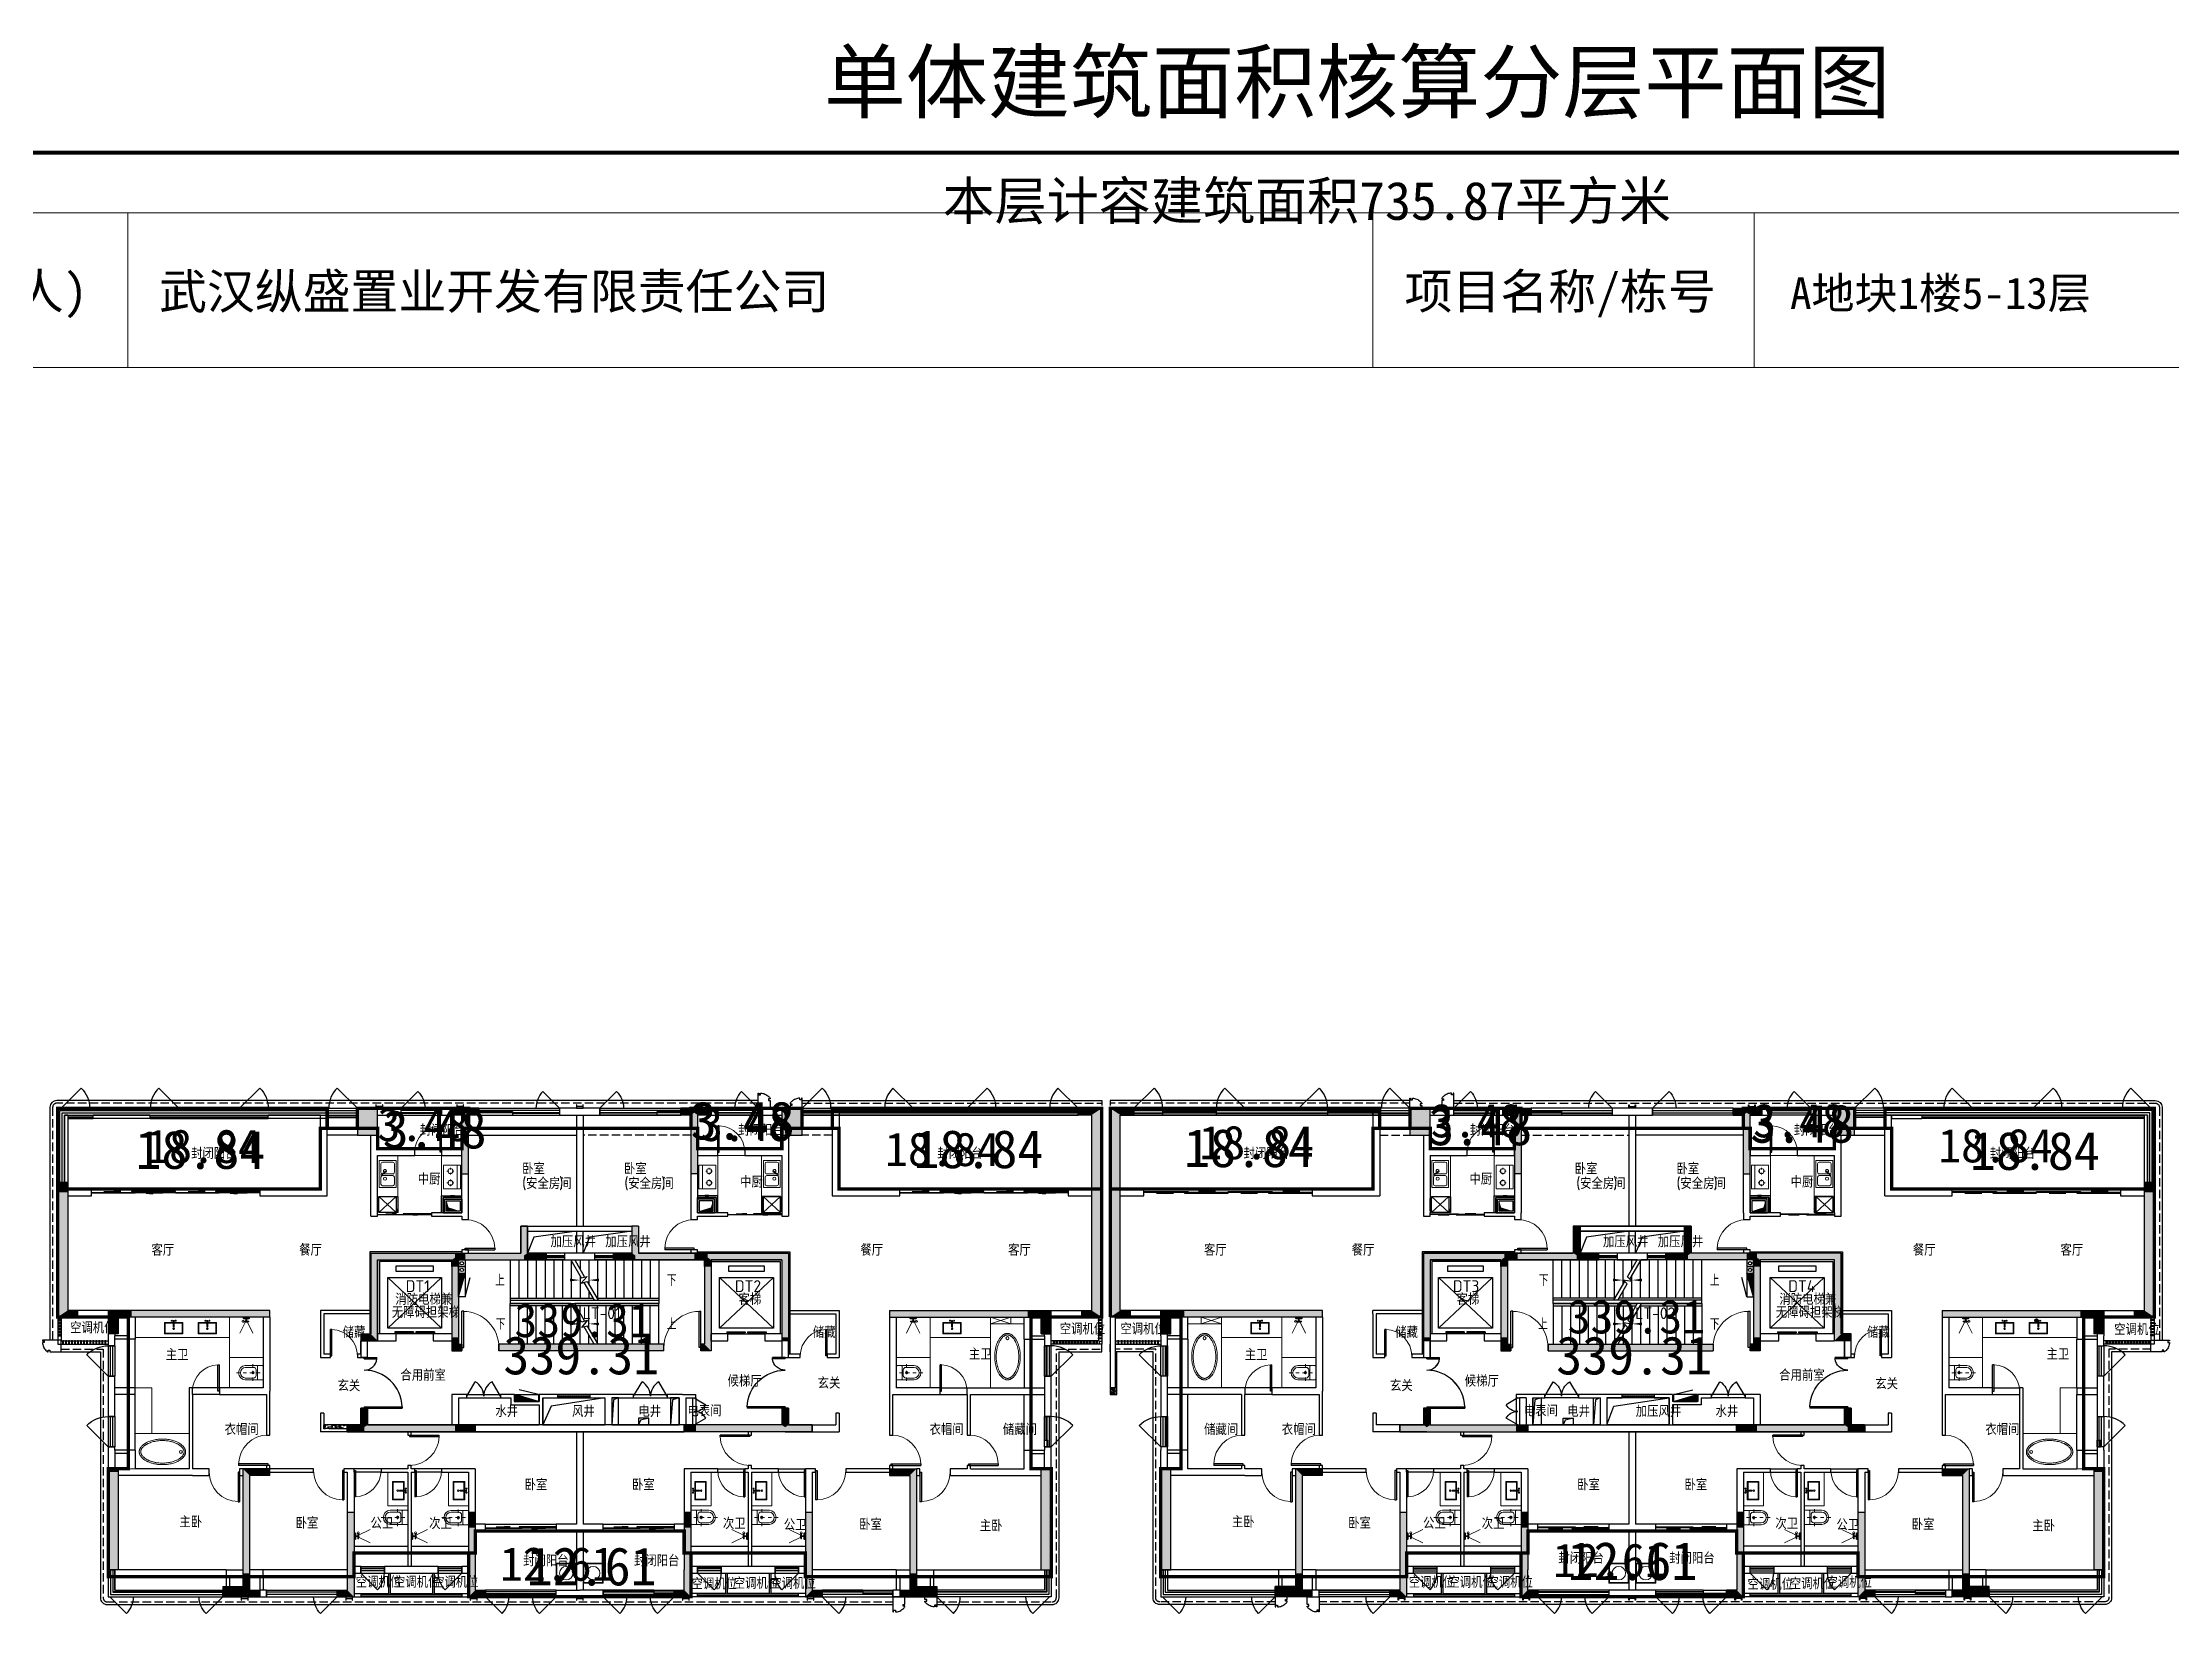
# Model space of a CAD drawing. Extents: x 512858 to 514372, y -232486 to -231710.
# Drawn here: x 513184.2 to 513247.3, y -232148.6 to -232101.9 of the extents above; entities that cross this region are included whole.
import ezdxf
from ezdxf.enums import TextEntityAlignment as Align

# ---------------------------------------------------------------- set-up
doc = ezdxf.new("R2010")
doc.units = 0
doc.header["$LTSCALE"] = 1000
for name, pattern in [('__DASH', [0.35, 0.25, -0.1]), ('B1+B2户型(2#185报审版）$0$__DASH', [0.35, 0.25, -0.1]), ('B1+B2户型(2#185报审版）$0$DASH', [0.35, 0.25, -0.1]), ('DASH', [0.35, 0.25, -0.1])]:
    doc.linetypes.add(name, pattern=pattern)
doc.layers.get('0').update_dxf_attribs({"color": 252})
for name, color, linetype in [('$计容结果', 7, 'Continuous'), ('$面积结果', 7, 'Continuous'), ('0-铝板', 253, 'Continuous'), ('2#HXT-标准层$0$A-ANNO-50-SYMB', 253, 'Continuous'), ('2#HXT-标准层$0$A-ANNO-50-TXT', 253, 'Continuous'), ('2#HXT-标准层$0$A-DOOR', 253, 'Continuous'), ('2#HXT-标准层$0$A-FIRE-DOOR', 253, 'Continuous'), ('2#HXT-标准层$0$A-HOLE-E', 253, 'Continuous'), ('2#HXT-标准层$0$A-PATT-COLU', 253, 'Continuous'), ('2#HXT-标准层$0$A-STAIR', 253, 'Continuous'), ('2#HXT-标准层$0$A-STR-CONC-B', 253, 'Continuous'), ('2#HXT-标准层$0$A-WALL-S', 253, 'Continuous'), ('2#HXT-标准层$0$A-WINDOW', 253, 'Continuous'), ('2#HXT-标准层$0$AA-DOOR_FIRE_TEXT', 253, 'Continuous'), ('6#-造型-1F（实施版）金属型材-METAL-S', 253, 'Continuous'), ('A-ANNO-100-TXT', 252, 'Continuous'), ('A-METAL-E', 253, 'Continuous'), ('A-PATT-COLU', 253, 'Continuous'), ('A-STR-CONC-C', 253, 'Continuous'), ('A-STR-CONC-E', 253, 'Continuous'), ('A-WALL-E', 253, 'Continuous'), ('A-WALL-S', 252, 'Continuous'), ('B1+B2户型(2#185报审版）$0$$0$AA-排烟道', 253, 'Continuous'), ('B1+B2户型(2#185报审版）$0$A-DOOR', 253, 'Continuous'), ('B1+B2户型(2#185报审版）$0$A-FIRE-DOOR', 253, 'Continuous'), ('B1+B2户型(2#185报审版）$0$A-HOLE-E', 253, 'Continuous'), ('B1+B2户型(2#185报审版）$0$A-METAL-E', 253, 'Continuous'), ('B1+B2户型(2#185报审版）$0$A-METAL-S', 253, 'Continuous'), ('B1+B2户型(2#185报审版）$0$A-PART-S', 253, 'Continuous'), ('B1+B2户型(2#185报审版）$0$A-PATT-COLU', 253, 'Continuous'), ('B1+B2户型(2#185报审版）$0$A-STR-CONC-B', 253, 'Continuous'), ('B1+B2户型(2#185报审版）$0$A-STR-CONC-C', 253, 'Continuous'), ('B1+B2户型(2#185报审版）$0$A-STR-CONC-E', 253, 'Continuous'), ('B1+B2户型(2#185报审版）$0$A-STR-CONC-H', 253, 'Continuous'), ('B1+B2户型(2#185报审版）$0$A-WALL-S', 253, 'Continuous'), ('B1+B2户型(2#185报审版）$0$A-WINDOW', 253, 'Continuous'), ('B1+B2户型(2#185报审版）$0$FURN', 253, 'Continuous'), ('B1+B2户型(2#185报审版）$0$ICDA方案_活动家具', 253, 'Continuous'), ('B1+B2户型(2#185报审版）$0$WALL', 253, 'Continuous'), ('B1+B2户型(2#185报审版）$0$Y-阳台地漏(不提资)', 253, 'Continuous'), ('PUB_HATCH', 252, 'Continuous')]:
    doc.layers.add(name, color=color, linetype=linetype)
for name, color, linetype, lineweight in [('B1+B2户型(2#185报审版）$0$AE-FURN-MOVE', 253, 'Continuous', 20), ('图廓', 252, 'Continuous', 9), ('面积-计容-住宅-0.5', 1, 'Continuous', 0), ('面积-计容-住宅-1', 1, 'Continuous', 0)]:
    doc.layers.add(name, color=color, linetype=linetype, lineweight=lineweight)
doc.styles.add('2#HXT-标准层$0$STANDARD', font='GBENOR', dxfattribs={"bigfont": 'GBCBIG'})
doc.styles.add('dw', font='simhei.ttf')
doc.styles.add('STYLE1', font='stylu.ttf')
doc.styles.add('TYDG_02', font='TSSDENG.shx', dxfattribs={"width": 0.8, "bigfont": 'hztxt.shx'})

msp = doc.modelspace()

# ---------------------------------------------------------------- texts
at = {"layer": '$计容结果', "style": 'dw'}
msp.add_text('本层计容建筑面积735.87平方米', height=1.13308, dxfattribs=at).set_placement((513210.891, -232107.207))
at = {"layer": '$面积结果', "color": 1, "style": 'dw'}
for s, p in [('3.48', (513194.266, -232134.769)), ('3.48', (513203.412, -232134.505)), ('3.48', (513225.31, -232134.675)), ('3.48', (513234.869, -232134.599)), ('18.84', (513186.927, -232135.376)), ('18.84', (513210.029, -232135.355)), ('18.84', (513218.06, -232135.323)), ('18.84', (513241.395, -232135.407)), ('339.31', (513197.851, -232141.475)), ('339.31', (513229.11, -232141.479)), ('12.61', (513198.545, -232147.74)), ('12.61', (513229.446, -232147.582))]:
    msp.add_text(s, height=1.1331, dxfattribs=at).set_placement(p)
at = {"layer": '图廓', "color": 0, "style": 'STYLE1'}
msp.add_text('单体建筑面积核算分层平面图', height=1.78638, dxfattribs=at).set_placement((513223.201, -232104.538), align=Align.BOTTOM_CENTER)
at = {"layer": '图廓', "color": 0, "style": 'dw'}
for s, height, p in [('建设单位(个人)', 1.0421, (513175.558, -232109.849)), ('武汉纵盛置业开发有限责任公司', 1.04205, (513187.628, -232109.849)), ('项目名称/栋号', 1.0421, (513224.608, -232109.849)), ('A地块1楼5-13层', 0.936, (513236.053, -232109.849))]:
    msp.add_text(s, height=height, dxfattribs=at).set_placement(p)
at = {"layer": '面积-计容-住宅-0.5', "linetype": 'DASH', "ltscale": 3, "style": 'dw'}
for s, p in [('3.48', (513194.112, -232134.552)), ('3.48', (513203.689, -232134.552)), ('3.48', (513225.382, -232134.441)), ('3.48', (513234.958, -232134.441)), ('18.84', (513187.246, -232135.202)), ('18.84', (513209.181, -232135.293)), ('18.84', (513218.515, -232135.091)), ('18.84', (513240.451, -232135.183)), ('12.61', (513197.748, -232147.602)), ('12.61', (513229.017, -232147.491))]:
    msp.add_text(s, height=1, dxfattribs=at).set_placement(p)
at = {"layer": '面积-计容-住宅-1', "style": 'dw'}
for p in [(513198.179, -232140.373), (513229.449, -232140.262)]:
    msp.add_text('339.31', height=1, dxfattribs=at).set_placement(p)

# ---------------------------------------------------------------- blocks, each defined once
blk = doc.blocks.new('1新175wz')
at = {"layer": 'A-ANNO-100-TXT', "style": 'TYDG_02'}
for s, height, p in [('封闭阳台', 337.6, (-151008, -1319187, 0)), ('封闭阳台', 337.6, (-141551, -1319187, 0)), ('封闭阳台', 337.6, (-119832, -1319187, 0)), ('封闭阳台', 337.6, (-110211, -1319187, 0)), ('封闭阳台', 337.6, (-157796, -1319879, 0)), ('封闭阳台', 337.6, (-135639, -1319879, 0)), ('封闭阳台', 337.6, (-126546, -1319879, 0)), ('封闭阳台', 337.6, (-104389, -1319879, 0)), ('中厨', 337.6, (-151064, -1320641)), ('(', 350, (-147966, -1320771)), ('卧室', 337.6, (-147966, -1320333)), ('安全房间', 337.6, (-147849, -1320771)), (')', 350, (-146866, -1320771)), ('卧室', 337.6, (-144945, -1320333)), ('(', 350, (-144933, -1320771)), ('安全房间', 337.6, (-144816, -1320771)), (')', 350, (-143833, -1320771)), ('中厨', 337.6, (-141496, -1320727)), ('中厨', 337.6, (-119841, -1320641)), ('卧室', 337.6, (-116716, -1320333)), ('(', 350, (-116670, -1320771)), ('安全房间', 337.6, (-116554, -1320771)), (')', 350, (-115571, -1320771)), ('(', 350, (-113694, -1320771)), ('卧室', 337.6, (-113695, -1320333)), ('安全房间', 337.6, (-113578, -1320771)), (')', 350, (-112595, -1320771)), ('中厨', 337.6, (-110306, -1320727)), ('加压风井', 337.6, (-147126, -1322501)), ('加压风井', 337.6, (-145499, -1322501)), ('加压风井', 337.6, (-115876, -1322501)), ('加压风井', 337.6, (-114249, -1322501)), ('客厅', 337.6, (-158973, -1322748)), ('餐厅', 337.6, (-154588, -1322748)), ('餐厅', 337.6, (-137925, -1322748)), ('客厅', 337.6, (-133541, -1322748)), ('客厅', 337.6, (-127723, -1322748)), ('餐厅', 337.6, (-123338, -1322748)), ('餐厅', 337.6, (-106675, -1322748)), ('客厅', 337.6, (-102291, -1322748)), ('DT1', 350, (-151423, -1323825)), ('DT2', 350, (-141651, -1323825)), ('DT3', 350, (-120333, -1323825)), ('DT4', 350, (-110374, -1323825)), ('无障碍担架梯', 337.6, (-151836, -1324595)), ('消防电梯兼', 337.6, (-151732, -1324210)), ('客梯', 337.6, (-141542, -1324210)), ('客梯', 337.6, (-120224, -1324210)), ('无障碍担架梯', 337.6, (-110743, -1324595)), ('消防电梯兼', 337.6, (-110639, -1324210)), ('空调机位', 337.6, (-161391, -1325054, -1)), ('储藏', 337.6, (-153295, -1325189, 0)), ('LT-01', 350, (-146169, -1324630)), ('储藏', 337.6, (-139336, -1325189, 0)), ('空调机位', 337.6, (-132007, -1325090, -1)), ('空调机位', 337.6, (-130206, -1325090, -1)), ('储藏', 337.6, (-122045, -1325189, 0)), ('LT-02', 350, (-114919, -1324630)), ('储藏', 337.6, (-108037, -1325189, 0)), ('空调机位', 337.6, (-100696, -1325106, -1)), ('主卫', 337.6, (-158547, -1325856)), ('主卫', 337.6, (-134701, -1325837)), ('主卫', 337.6, (-126511, -1325856)), ('主卫', 337.6, (-102706, -1325837)), ('合用前室', 337.6, (-151581, -1326463)), ('合用前室', 337.6, (-110644, -1326463)), ('玄关', 337.6, (-153449, -1326773)), ('候梯厅', 337.6, (-141867, -1326636)), ('玄关', 337.6, (-139192, -1326698)), ('玄关', 337.6, (-122199, -1326773)), ('候梯厅', 337.6, (-119980, -1326636)), ('玄关', 337.6, (-107791, -1326717)), ('水井', 337.6, (-148762, -1327536)), ('风井', 337.6, (-146484, -1327536)), ('电井', 337.6, (-144516, -1327536)), ('电表间', 337.6, (-143060, -1327519, 0)), ('电表间', 337.6, (-118227, -1327519, 0)), ('电井', 337.6, (-116936, -1327536)), ('加压风井', 337.6, (-114904, -1327536)), ('水井', 337.6, (-112536, -1327536)), ('衣帽间', 337.6, (-156800, -1328073)), ('衣帽间', 337.6, (-135872, -1328073)), ('储藏间', 337.6, (-133694, -1328073)), ('储藏间', 337.6, (-127718, -1328073)), ('衣帽间', 337.6, (-125413, -1328073)), ('衣帽间', 337.6, (-104524, -1328073)), ('卧室', 337.6, (-147893, -1329714)), ('卧室', 337.6, (-144705, -1329714)), ('卧室', 337.6, (-116643, -1329714)), ('卧室', 337.6, (-113455, -1329714)), ('主卧', 337.6, (-158144, -1330819)), ('卧室', 337.6, (-154691, -1330851)), ('公卫', 337.6, (-152467, -1330854, -1)), ('次卫', 337.6, (-150727, -1330865, 0)), ('次卫', 337.6, (-142006, -1330865, 0)), ('公卫', 337.6, (-140196, -1330903, -1)), ('卧室', 337.6, (-137960, -1330892)), ('主卧', 337.6, (-134380, -1330934)), ('主卧', 337.6, (-126894, -1330819)), ('卧室', 337.6, (-123441, -1330851)), ('公卫', 337.6, (-121217, -1330854, -1)), ('次卫', 337.6, (-119477, -1330865, 0)), ('次卫', 337.6, (-110756, -1330865, 0)), ('公卫', 337.6, (-108946, -1330903, -1)), ('卧室', 337.6, (-106710, -1330892)), ('主卧', 337.6, (-103130, -1330934)), ('封闭阳台', 337.6, (-147938, -1331968, 0)), ('封闭阳台', 337.6, (-144645, -1331968, 0)), ('封闭阳台', 337.6, (-117202, -1331894, 0)), ('封闭阳台', 337.6, (-113909, -1331894, 0)), ('空调机位', 337.6, (-152906, -1332603)), ('空调机位', 337.6, (-151774, -1332603)), ('空调机位', 337.6, (-150614, -1332603)), ('空调机位', 337.6, (-142938, -1332655)), ('空调机位', 337.6, (-141686, -1332638)), ('空调机位', 337.6, (-140601, -1332638)), ('空调机位', 337.6, (-121644, -1332609)), ('空调机位', 337.6, (-120467, -1332609)), ('空调机位', 337.6, (-119307, -1332609)), ('空调机位', 337.6, (-111584, -1332667)), ('空调机位', 337.6, (-110331, -1332650)), ('空调机位', 337.6, (-109241, -1332609))]:
    blk.add_text(s, height=height, dxfattribs=at).set_placement(p)
blk = doc.blocks.new('1新632#HXT-标准层$0$$TWTSYS$00000508')
for p, q in [((-0.5, 0.5), (0.324, 1.224)), ((-0.5, 0.5), (-0.5, -0.5)), ((-0.5, -0.5), (0.5, 0.5)), ((0.5, 0.5), (-0.5, 0.5)), ((0.5, -0.5), (0.5, 0.5)), ((-0.5, -0.5), (0.5, -0.5))]:
    blk.add_line(p, q)
blk.add_solid([(0.5, -0.5), (0.5, 0.5), (-0.5, -0.5)])
blk = doc.blocks.new('1新642#HXT-标准层$0$$WINLIB2D$00000039')
at = {"color": 0}
for points in [[(-0.5, 0.5), (-0.5, -0.5)], [(0.5, 0.5), (-0.5, 0.5)], [(-0.5, 0.167), (0.5, 0.167)], [(-0.452, -0.167), (-0.5, 0.084)], [(-0.384, -0.167), (-0.448, 0.167)], [(-0.316, -0.167), (-0.38, 0.167)], [(-0.248, -0.167), (-0.312, 0.167)], [(-0.18, -0.167), (-0.244, 0.167)], [(-0.112, -0.167), (-0.176, 0.167)], [(-0.044, -0.167), (-0.108, 0.167)], [(0.024, -0.167), (-0.04, 0.167)], [(0.092, -0.167), (0.028, 0.167)], [(0.16, -0.167), (0.096, 0.167)], [(0.228, -0.167), (0.164, 0.167)], [(0.296, -0.167), (0.232, 0.167)], [(0.364, -0.167), (0.3, 0.167)], [(0.432, -0.167), (0.368, 0.167)], [(0.5, -0.167), (0.436, 0.167)], [(0.5, -0.5), (0.5, 0.5)], [(-0.5, -0.167), (0.5, -0.167)], [(0.5, -0.5), (-0.5, -0.5)]]:
    blk.add_lwpolyline(points, dxfattribs=at)
blk = doc.blocks.new('1新592#HXT-标准层$0$$DorLib2D$00000001')
for p, q in [((0.45, 0.975), (0.5, 0.975)), ((0.45, 0), (0.45, 0.975)), ((0.5, 0), (0.5, 0.975)), ((0.5, 0), (0.45, 0))]:
    blk.add_line(p, q)
at = {"lineweight": 13}
blk.add_arc((0.475, 0), 0.975, 91.46928, 180, dxfattribs=at)
blk = doc.blocks.new('1新602#HXT-标准层$0$$DorLib2D$00000127')
at = {"color": 0}
for points in [[(-0.533, 0.795), (-0.533, 0.69)], [(-0.033, 0.795), (-0.533, 0.795)], [(-0.033, 0.69), (-0.533, 0.69)], [(-0.033, 0.795), (-0.033, 0.69)], [(0.533, 0.795), (0.033, 0.795)], [(0.033, 0.795), (0.033, 0.69)], [(0.533, 0.69), (0.033, 0.69)], [(0.533, 0.795), (0.533, 0.69)], [(0.5, 0.5), (-0.5, 0.5)]]:
    blk.add_lwpolyline(points, dxfattribs=at)
blk = doc.blocks.new('1新622#HXT-标准层$0$$DorLib2D$00000231')
at = {"color": 0}
for p, q in [((-0.5, 0), (-0.25, 0.433)), ((0.5, 0), (0.25, 0.433))]:
    blk.add_line(p, q, dxfattribs=at)
for centre, start, end in [((-0.5, 0), 0, 60), ((0.5, 0), 120, 180)]:
    blk.add_arc(centre, 0.5, start, end, dxfattribs=at)
blk = doc.blocks.new('1新612#HXT-标准层$0$$DorLib2D$00000225')
at = {"color": 0}
for p, q in [((0.475, -0.001), (0.475, 0.752)), ((0.475, 0.752), (0.5, 0.752)), ((0.5, -0.001), (0.5, 0.752)), ((-0.5, 0), (-0.5, 0.252)), ((-0.475, 0.252), (-0.5, 0.252)), ((-0.475, 0), (-0.475, 0.252)), ((-0.475, 0), (-0.5, 0)), ((0.475, -0.001), (0.5, -0.001))]:
    blk.add_line(p, q, dxfattribs=at)
for centre, radius, start, end in [((0.505, -0.002), 0.755, 92.2493, 179.7238), ((-0.501, 0.003), 0.251, 359.7899, 84.0974)]:
    blk.add_arc(centre, radius, start, end, dxfattribs=at)
blk = doc.blocks.new('1新582#HXT-标准层')
at = {"layer": '2#HXT-标准层$0$A-PATT-COLU'}
for points in [[(-148007, -998471), (-148007, -999271), (-147907, -999338), (-147807, -999271), (-147807, -998471)], [(-144707, -998471), (-144707, -999271), (-144607, -999338), (-144507, -999271), (-144507, -998471)], [(-116757, -998471), (-116757, -998571), (-116557, -998571), (-116557, -998471)], [(-116557, -998571), (-116757, -998571), (-116757, -999271), (-116657, -999338), (-116557, -999271)], [(-113457, -998471), (-113457, -998571), (-113257, -998571), (-113257, -998471)], [(-113257, -998571), (-113457, -998571), (-113457, -999271), (-113357, -999338), (-113257, -999271)], [(-152257, -999471), (-152457, -999271), (-152457, -1001671), (-152257, -1001871)], [(-152457, -999271), (-152257, -999471), (-150057, -999471), (-149957, -999404), (-149957, -999271)], [(-149957, -999404), (-150057, -999471), (-150057, -1001771), (-149857, -1001771), (-149857, -999471)], [(-149957, -999404), (-149857, -999471), (-147907, -999471), (-147907, -999338), (-148007, -999271), (-149957, -999271)], [(-147907, -999338), (-147907, -999471), (-147257, -999471), (-147257, -999271), (-147807, -999271)], [(-144607, -999338), (-144707, -999271), (-145257, -999271), (-145257, -999471), (-144607, -999471)], [(-142457, -999404), (-142457, -999271), (-144507, -999271), (-144607, -999338), (-144607, -999471), (-142557, -999471)], [(-142457, -999404), (-142557, -999471), (-142557, -1001971), (-142357, -1002171), (-142357, -999471)], [(-140257, -999471), (-140057, -999271), (-142457, -999271), (-142457, -999404), (-142357, -999471)], [(-140057, -999271), (-140257, -999471), (-140257, -1001771), (-140057, -1001771)], [(-121207, -999271), (-121007, -999471), (-118907, -999471), (-118807, -999404), (-118807, -999271)], [(-121007, -999471), (-121207, -999271), (-121207, -1001771), (-121007, -1001771)], [(-118807, -999404), (-118907, -999471), (-118907, -1001771), (-118707, -1001771), (-118707, -999471)], [(-118807, -999404), (-118707, -999471), (-116657, -999471), (-116657, -999338), (-116757, -999271), (-118807, -999271)], [(-116657, -999338), (-116657, -999471), (-116007, -999471), (-116007, -999271), (-116557, -999271)], [(-113357, -999338), (-113457, -999271), (-114007, -999271), (-114007, -999471), (-113357, -999471)], [(-111307, -999404), (-111307, -999271), (-113257, -999271), (-113357, -999338), (-113357, -999471), (-111407, -999471)], [(-111307, -999404), (-111407, -999471), (-111407, -1001771), (-111207, -1001771), (-111207, -999471)], [(-109007, -999471), (-108807, -999271), (-111307, -999271), (-111307, -999404), (-111207, -999471)], [(-108807, -999271), (-109007, -999471), (-109007, -1001871), (-108807, -1001671)], [(-152757, -1001871), (-152657, -1001871), (-152657, -1001671), (-152757, -1001671)], [(-152657, -1001671), (-152657, -1001871), (-152257, -1001871), (-152457, -1001671)], [(-149857, -1001771), (-150057, -1001771), (-150057, -1002171), (-149857, -1001971)], [(-149857, -1001971), (-150057, -1002171), (-149757, -1002171), (-149757, -1001971)], [(-143757, -1001971), (-148657, -1001971), (-148657, -1002171), (-143757, -1002171)], [(-142357, -1002171), (-142557, -1001971), (-142657, -1001971), (-142657, -1002171)], [(-140057, -1001771), (-140257, -1001771), (-140257, -1001871), (-140057, -1001871)], [(-121007, -1001771), (-121207, -1001771), (-121207, -1001871), (-121007, -1001871)], [(-118707, -1001771), (-118907, -1001771), (-118907, -1002171), (-118707, -1001971)], [(-118707, -1001971), (-118907, -1002171), (-118607, -1002171), (-118607, -1001971)], [(-117507, -1002171), (-112607, -1002171), (-112607, -1001971), (-117507, -1001971)], [(-111207, -1002171), (-111407, -1001971), (-111507, -1001971), (-111507, -1002171)], [(-111207, -1001771), (-111407, -1001771), (-111407, -1001971), (-111207, -1002171)], [(-108507, -1001671), (-108807, -1001671), (-109007, -1001871), (-108507, -1001871)], [(-152757, -1003871), (-152757, -1004371), (-152657, -1004438), (-152557, -1004371), (-152557, -1003871)], [(-140257, -1003871), (-140257, -1004371), (-140157, -1004438), (-140057, -1004371), (-140057, -1003871)], [(-121207, -1003871), (-121207, -1004371), (-121107, -1004438), (-121007, -1004371), (-121007, -1003871)], [(-108707, -1003871), (-108707, -1004371), (-108607, -1004438), (-108507, -1004371), (-108507, -1003871)], [(-153157, -1004571), (-152657, -1004571), (-152657, -1004438), (-152757, -1004371), (-153157, -1004371)], [(-152657, -1004438), (-152657, -1004571), (-149957, -1004571), (-149957, -1004371), (-152557, -1004371)], [(-149957, -1004371), (-149957, -1004571), (-149357, -1004571), (-149357, -1004371)], [(-142807, -1004571), (-142807, -1004371), (-143157, -1004371), (-143157, -1004571)], [(-140157, -1004438), (-140257, -1004371), (-142807, -1004371), (-142807, -1004571), (-140157, -1004571)], [(-139357, -1004371), (-140057, -1004371), (-140157, -1004438), (-140157, -1004571), (-139357, -1004571)], [(-121907, -1004571), (-121107, -1004571), (-121107, -1004438), (-121207, -1004371), (-121907, -1004371)], [(-121107, -1004438), (-121107, -1004571), (-118457, -1004571), (-118457, -1004371), (-121007, -1004371)], [(-118457, -1004371), (-118457, -1004571), (-118107, -1004571), (-118107, -1004371)], [(-111307, -1004571), (-111307, -1004371), (-111907, -1004371), (-111907, -1004571)], [(-108607, -1004438), (-108707, -1004371), (-111307, -1004371), (-111307, -1004571), (-108607, -1004571)], [(-108107, -1004371), (-108507, -1004371), (-108607, -1004438), (-108607, -1004571), (-108107, -1004571)]]:
    blk.add_hatch(color=256, dxfattribs=at).paths.add_polyline_path(points)
at = {"layer": '2#HXT-标准层$0$A-ANNO-50-SYMB', "elevation": 0}
for points in [[(-148457, -1000071, 0, 0, 0), (-146247, -1000071, 0, 80, 0), (-146547, -1000071, 0, 0, 0)], [(-143777, -1000071, 0, 0, 0), (-145987, -1000071, 0, 80, 0), (-145687, -1000071, 0, 0, 0)], [(-117487, -1000071, 0, 0, 0), (-115277, -1000071, 0, 80, 0), (-115577, -1000071, 0, 0, 0)], [(-112807, -1000071, 0, 0, 0), (-115017, -1000071, 0, 80, 0), (-114717, -1000071, 0, 0, 0)], [(-148457, -1001371, 0, 0, 0), (-146247, -1001371, 0, 80, 0), (-146547, -1001371, 0, 0, 0)], [(-143777, -1001371, 0, 0, 0), (-145987, -1001371, 0, 80, 0), (-145687, -1001371, 0, 0, 0)], [(-117487, -1001371, 0, 0, 0), (-115277, -1001371, 0, 80, 0), (-115577, -1001371, 0, 0, 0)], [(-112807, -1001371, 0, 0, 0), (-115017, -1001371, 0, 80, 0), (-114717, -1001371, 0, 0, 0)]]:
    blk.add_lwpolyline(points, format="xyseb", dxfattribs=at)
at = {"layer": '2#HXT-标准层$0$A-DOOR'}
for p, q in [((-149607, -1003471, 0), (-148607, -1003471, 0)), ((-149607, -1003571, 0), (-148607, -1003571, 0)), ((-144657, -1003471), (-143657, -1003471)), ((-144657, -1003571), (-143657, -1003571)), ((-142907, -1003571), (-142907, -1004371)), ((-142807, -1003571), (-142807, -1004371)), ((-118457, -1003571), (-118457, -1004371)), ((-118357, -1003571), (-118357, -1004371)), ((-116607, -1003471), (-117607, -1003471)), ((-116607, -1003571), (-117607, -1003571)), ((-111657, -1003471, 0), (-112657, -1003471, 0)), ((-111657, -1003571, 0), (-112657, -1003571, 0))]:
    blk.add_line(p, q, dxfattribs=at)
at = {"layer": '2#HXT-标准层$0$A-HOLE-E'}
for points in [[(-147807, -998621), (-146357, -998621), (-146357, -999271), (-147807, -999271)], [(-146157, -998621), (-144707, -998621), (-144707, -999271), (-146157, -999271)], [(-116557, -998621), (-115107, -998621), (-115107, -999271), (-116557, -999271)], [(-114907, -998621), (-113457, -998621), (-113457, -999271), (-114907, -999271)], [(-147357, -1003571), (-145507, -1003571), (-145507, -1004371), (-147357, -1004371)], [(-145307, -1004371), (-145107, -1004371), (-145107, -1003571), (-145307, -1003571)], [(-143557, -1004371), (-143307, -1004371), (-143307, -1003571), (-143557, -1003571)], [(-117707, -1004371), (-117957, -1004371), (-117957, -1003571), (-117707, -1003571)], [(-115957, -1004371), (-116157, -1004371), (-116157, -1003571), (-115957, -1003571)], [(-113907, -1003571), (-115757, -1003571), (-115757, -1004371), (-113907, -1004371)], [(-144507, -1004371), (-144207, -1004371), (-144207, -1004171), (-144507, -1004171)], [(-116757, -1004371), (-117057, -1004371), (-117057, -1004171), (-116757, -1004171)]]:
    blk.add_lwpolyline(points, close=True, dxfattribs=at)
for points in [[(-146357, -998621), (-147617, -998800), (-147807, -999271)], [(-144707, -998621), (-145967, -998800), (-146157, -999271)], [(-115107, -998621), (-116367, -998800), (-116557, -999271)], [(-113457, -998621), (-114717, -998800), (-114907, -999271)], [(-145507, -1003571), (-147107, -1003812), (-147357, -1004371)], [(-145107, -1003571), (-145252, -1003628), (-145307, -1004371)], [(-143307, -1003571), (-143502, -1003628), (-143557, -1004371)], [(-117707, -1003571), (-117902, -1003628), (-117957, -1004371)], [(-115957, -1003571), (-116102, -1003628), (-116157, -1004371)], [(-115757, -1004371), (-115549, -1003812), (-113907, -1003571)], [(-144207, -1004171), (-144453, -1004228), (-144507, -1004371)], [(-116757, -1004171), (-117003, -1004228), (-117057, -1004371)]]:
    blk.add_lwpolyline(points, dxfattribs=at)
at = {"layer": '2#HXT-标准层$0$A-STAIR'}
for p, q in [((-151707, -999821), (-151707, -999646)), ((-151707, -999646), (-150607, -999646)), ((-150607, -999646), (-150607, -999821)), ((-148327, -999471), (-146521, -999471)), ((-148327, -999471), (-148327, -1000611)), ((-148067, -999471), (-148067, -1000611)), ((-147807, -999471), (-147807, -1000611)), ((-147547, -999471), (-147547, -1000611)), ((-147287, -999471), (-147287, -1000611)), ((-147027, -999471), (-147027, -1000611)), ((-146767, -999471), (-146767, -1000611)), ((-146521, -999471), (-146212, -1000007)), ((-146507, -999495), (-146507, -1000611)), ((-146406, -999471), (-143907, -999471)), ((-146406, -999471), (-146112, -999980)), ((-146247, -999471), (-146247, -999746)), ((-145987, -999471), (-145987, -1000196)), ((-145727, -999471), (-145727, -1000611)), ((-145467, -999471), (-145467, -1000611)), ((-145207, -999471), (-145207, -1000611)), ((-144947, -999471), (-144947, -1000611)), ((-144687, -999471), (-144687, -1000611)), ((-144427, -999471), (-144427, -1000611)), ((-144167, -999471), (-144167, -1000611)), ((-143907, -999471), (-143907, -1000611)), ((-141832, -999821), (-141832, -999646)), ((-141832, -999646), (-140782, -999646)), ((-140782, -999646), (-140782, -999821)), ((-120482, -999821), (-120482, -999646)), ((-120482, -999646), (-119432, -999646)), ((-119432, -999646), (-119432, -999821)), ((-114858, -999471), (-117357, -999471)), ((-117357, -1000611), (-117357, -999471)), ((-117097, -1000611), (-117097, -999471)), ((-116837, -1000611), (-116837, -999471)), ((-116577, -1000611), (-116577, -999471)), ((-116317, -1000611), (-116317, -999471)), ((-116057, -1000611), (-116057, -999471)), ((-115797, -1000611), (-115797, -999471)), ((-115537, -1000611), (-115537, -999471)), ((-115277, -1000056), (-115277, -999471)), ((-115149, -999974), (-114858, -999471)), ((-115075, -1000047), (-114743, -999471)), ((-115017, -999746), (-115017, -999471)), ((-114757, -1000611), (-114757, -999495)), ((-112937, -999471), (-114743, -999471)), ((-114497, -1000611), (-114497, -999471)), ((-114237, -1000611), (-114237, -999471)), ((-113977, -1000611), (-113977, -999471)), ((-113717, -1000611), (-113717, -999471)), ((-113457, -1000611), (-113457, -999471)), ((-113197, -1000611), (-113197, -999471)), ((-112937, -1000611), (-112937, -999471)), ((-110657, -999821), (-110657, -999646)), ((-110657, -999646), (-109557, -999646)), ((-109557, -999646), (-109557, -999821)), ((-151957, -1001496), (-151957, -999996)), ((-151957, -999996), (-150357, -999996)), ((-150357, -999996), (-151957, -1001496)), ((-150357, -1001496), (-151957, -999996)), ((-150607, -999821), (-151707, -999821)), ((-150357, -999996), (-150357, -1001496)), ((-146247, -999946), (-146247, -1000611)), ((-146212, -1000007), (-146040, -999960)), ((-146040, -999960), (-146212, -1000166)), ((-146212, -1000166), (-146032, -1000118)), ((-146132, -1000145), (-145828, -1000671)), ((-146032, -1000118), (-145713, -1000671)), ((-142107, -1001496), (-142107, -999996)), ((-142107, -999996), (-140507, -999996)), ((-140507, -999996), (-142107, -1001496)), ((-140507, -1001496), (-142107, -999996)), ((-140782, -999821), (-141832, -999821)), ((-140507, -999996), (-140507, -1001496)), ((-120757, -1001496), (-120757, -999996)), ((-120757, -999996), (-119157, -999996)), ((-119157, -999996), (-120757, -1001496)), ((-119157, -1001496), (-120757, -999996)), ((-119432, -999821), (-120482, -999821)), ((-119157, -999996), (-119157, -1001496)), ((-115551, -1000671), (-115228, -1000112)), ((-115436, -1000671), (-115155, -1000185)), ((-115155, -1000185), (-115281, -1000059)), ((-115281, -1000059), (-115017, -1000106)), ((-115277, -1000196), (-115277, -1000064)), ((-115017, -1000106), (-115149, -999974)), ((-115017, -1000105), (-115017, -999946)), ((-115017, -1000611), (-115017, -1000106)), ((-110907, -1001496), (-110907, -999996)), ((-110907, -999996), (-109307, -999996)), ((-109307, -999996), (-110907, -1001496)), ((-109307, -1001496), (-110907, -999996)), ((-109557, -999821), (-110657, -999821)), ((-109307, -999996), (-109307, -1001496)), ((-148327, -1000611), (-148327, -1000671)), ((-148327, -1000611), (-145863, -1000611)), ((-148327, -1000611), (-148327, -1000671)), ((-148327, -1000671), (-145828, -1000671)), ((-148327, -1000671), (-145828, -1000671)), ((-146521, -1000771), (-148327, -1000771)), ((-148327, -1000831), (-148327, -1000771)), ((-146521, -1000771), (-148327, -1000771)), ((-148327, -1000831), (-148327, -1000771)), ((-148327, -1001971), (-148327, -1000831)), ((-146486, -1000831), (-148327, -1000831)), ((-148067, -1001971), (-148067, -1000831)), ((-147807, -1001971), (-147807, -1000831)), ((-147547, -1001971), (-147547, -1000831)), ((-147287, -1001971), (-147287, -1000831)), ((-147027, -1001971), (-147027, -1000831)), ((-146767, -1001971), (-146767, -1000831)), ((-146202, -1001324), (-146521, -1000771)), ((-146507, -1001971), (-146507, -1000831)), ((-143907, -1000771), (-146406, -1000771)), ((-146102, -1001297), (-146406, -1000771)), ((-143907, -1000771), (-146406, -1000771)), ((-143907, -1000831), (-146371, -1000831)), ((-146247, -1001046), (-146247, -1000831)), ((-145987, -1000396), (-145987, -1000611)), ((-145987, -1001496), (-145987, -1000831)), ((-145747, -1000611), (-143907, -1000611)), ((-145727, -1001946), (-145727, -1000831)), ((-145713, -1000671), (-143907, -1000671)), ((-145713, -1000671), (-143907, -1000671)), ((-145467, -1001971), (-145467, -1000831)), ((-145207, -1001971), (-145207, -1000831)), ((-144947, -1001971), (-144947, -1000831)), ((-144687, -1001971), (-144687, -1000831)), ((-144427, -1001971), (-144427, -1000831)), ((-144167, -1001971), (-144167, -1000831)), ((-143907, -1000611), (-143907, -1000671)), ((-143907, -1000611), (-143907, -1000671)), ((-143907, -1000831), (-143907, -1000771)), ((-143907, -1000831), (-143907, -1000771)), ((-143907, -1001971), (-143907, -1000831)), ((-117357, -1000671), (-117357, -1000611)), ((-115516, -1000611), (-117357, -1000611)), ((-117357, -1000671), (-117357, -1000611)), ((-115551, -1000671), (-117357, -1000671)), ((-115551, -1000671), (-117357, -1000671)), ((-117357, -1000771), (-114858, -1000771)), ((-117357, -1000771), (-117357, -1000831)), ((-117357, -1000771), (-114858, -1000771)), ((-117357, -1000771), (-117357, -1000831)), ((-117357, -1000831), (-117357, -1001971)), ((-117357, -1000831), (-114893, -1000831)), ((-117097, -1000831), (-117097, -1001971)), ((-116837, -1000831), (-116837, -1001971)), ((-116577, -1000831), (-116577, -1001971)), ((-116317, -1000831), (-116317, -1001971)), ((-116057, -1000831), (-116057, -1001971)), ((-115797, -1000831), (-115797, -1001971)), ((-115537, -1000831), (-115537, -1001946)), ((-112937, -1000671), (-115436, -1000671)), ((-112937, -1000671), (-115436, -1000671)), ((-112937, -1000611), (-115401, -1000611)), ((-115277, -1000611), (-115277, -1000396)), ((-115277, -1000831), (-115277, -1001336)), ((-114858, -1000771), (-115139, -1001257)), ((-114743, -1000771), (-115065, -1001330)), ((-115017, -1000831), (-115017, -1001046)), ((-114777, -1000831), (-112937, -1000831)), ((-114757, -1000831), (-114757, -1001971)), ((-114743, -1000771), (-112937, -1000771)), ((-114743, -1000771), (-112937, -1000771)), ((-114497, -1000831), (-114497, -1001971)), ((-114237, -1000831), (-114237, -1001971)), ((-113977, -1000831), (-113977, -1001971)), ((-113717, -1000831), (-113717, -1001971)), ((-113457, -1000831), (-113457, -1001971)), ((-113197, -1000831), (-113197, -1001971)), ((-112937, -1000671), (-112937, -1000611)), ((-112937, -1000671), (-112937, -1000611)), ((-112937, -1000771), (-112937, -1000831)), ((-112937, -1000771), (-112937, -1000831)), ((-112937, -1000831), (-112937, -1001971)), ((-150357, -1001496), (-151957, -1001496)), ((-146247, -1001971), (-146247, -1001246)), ((-146022, -1001275), (-146202, -1001324)), ((-146194, -1001481), (-146022, -1001275)), ((-146022, -1001435), (-146194, -1001481)), ((-145828, -1001971), (-146122, -1001462)), ((-145713, -1001971), (-146022, -1001435)), ((-140507, -1001496), (-142107, -1001496)), ((-119157, -1001496), (-120757, -1001496)), ((-115219, -1001395), (-115551, -1001971)), ((-115145, -1001468), (-115436, -1001971)), ((-115277, -1001336), (-115277, -1001496)), ((-115012, -1001383), (-115277, -1001336)), ((-115277, -1001336), (-115145, -1001468)), ((-115139, -1001257), (-115012, -1001383)), ((-115017, -1001246), (-115017, -1001378)), ((-115017, -1001386), (-115017, -1001971)), ((-109307, -1001496), (-110907, -1001496)), ((-145828, -1001971), (-148327, -1001971)), ((-145987, -1001971), (-145987, -1001696)), ((-143907, -1001971), (-145713, -1001971)), ((-117357, -1001971), (-115551, -1001971)), ((-115436, -1001971), (-112937, -1001971)), ((-115277, -1001696), (-115277, -1001971))]:
    blk.add_line(p, q, dxfattribs=at)
at = {"layer": '2#HXT-标准层$0$A-STR-CONC-B'}
for p, q in [((-148007, -998471), (-148007, -999271)), ((-147807, -998471), (-148007, -998471)), ((-147807, -998471), (-147807, -999271)), ((-144707, -998471), (-144707, -999271)), ((-144507, -998471), (-144707, -998471)), ((-144507, -998471), (-144507, -999271)), ((-116757, -998471), (-116757, -998571)), ((-116557, -998471), (-116757, -998471)), ((-116757, -998571), (-116757, -999271)), ((-116557, -998471), (-116557, -998571)), ((-116557, -998571), (-116557, -999271)), ((-113457, -998471), (-113457, -998571)), ((-113257, -998471), (-113457, -998471)), ((-113457, -998571), (-113457, -999271)), ((-113257, -998471), (-113257, -998571)), ((-113257, -998571), (-113257, -999271)), ((-152457, -999271), (-152457, -1001671)), ((-152457, -999271), (-149957, -999271)), ((-152257, -999471), (-152257, -1001871)), ((-152257, -999471), (-150057, -999471)), ((-150057, -999471), (-150057, -1001771)), ((-149957, -999271), (-148007, -999271)), ((-149857, -999471), (-149857, -1001771)), ((-149857, -999471), (-147907, -999471)), ((-147907, -999471), (-147257, -999471)), ((-147807, -999271), (-147257, -999271)), ((-147257, -999271), (-147257, -999471)), ((-144707, -999271), (-145257, -999271)), ((-145257, -999471), (-145257, -999271)), ((-144607, -999471), (-145257, -999471)), ((-142557, -999471), (-144607, -999471)), ((-142457, -999271), (-144507, -999271)), ((-142557, -999471), (-142557, -1001971)), ((-140057, -999271), (-142457, -999271)), ((-142357, -999471), (-142357, -1002171)), ((-140257, -999471), (-142357, -999471)), ((-140257, -999471), (-140257, -1001771)), ((-140057, -999271), (-140057, -1001771)), ((-121207, -999271), (-118807, -999271)), ((-121207, -999271), (-121207, -1001771)), ((-121007, -999471), (-118907, -999471)), ((-121007, -999471), (-121007, -1001771)), ((-118907, -999471), (-118907, -1001771)), ((-118807, -999271), (-116757, -999271)), ((-118707, -999471), (-118707, -1001771)), ((-118707, -999471), (-116657, -999471)), ((-116657, -999471), (-116007, -999471)), ((-116557, -999271), (-116007, -999271)), ((-116007, -999271), (-116007, -999471)), ((-113457, -999271), (-114007, -999271)), ((-114007, -999471), (-114007, -999271)), ((-113357, -999471), (-114007, -999471)), ((-111407, -999471), (-113357, -999471)), ((-111307, -999271), (-113257, -999271)), ((-111407, -999471), (-111407, -1001771)), ((-108807, -999271), (-111307, -999271)), ((-109007, -999471), (-111207, -999471)), ((-111207, -999471), (-111207, -1001771)), ((-109007, -999471), (-109007, -1001871)), ((-108807, -999271), (-108807, -1001671)), ((-152757, -1001671), (-152657, -1001671)), ((-152757, -1001671), (-152757, -1001871)), ((-152757, -1001871), (-152657, -1001871)), ((-152657, -1001671), (-152457, -1001671)), ((-152657, -1001871), (-152257, -1001871)), ((-150057, -1001771), (-150057, -1002171)), ((-150057, -1002171), (-149757, -1002171)), ((-149857, -1001771), (-149857, -1001971)), ((-149857, -1001971), (-149757, -1001971)), ((-149757, -1001971), (-149757, -1002171)), ((-143757, -1001971), (-148657, -1001971)), ((-148657, -1002171), (-148657, -1001971)), ((-143757, -1002171), (-148657, -1002171)), ((-143757, -1002171), (-143757, -1001971)), ((-142557, -1001971), (-142657, -1001971)), ((-142657, -1002171), (-142657, -1001971)), ((-142357, -1002171), (-142657, -1002171)), ((-140257, -1001771), (-140257, -1001871)), ((-140057, -1001871), (-140257, -1001871)), ((-140057, -1001771), (-140057, -1001871)), ((-121207, -1001771), (-121207, -1001871)), ((-121007, -1001871), (-121207, -1001871)), ((-121007, -1001771), (-121007, -1001871)), ((-118907, -1001771), (-118907, -1002171)), ((-118907, -1002171), (-118607, -1002171)), ((-118707, -1001771), (-118707, -1001971)), ((-118707, -1001971), (-118607, -1001971)), ((-118607, -1001971), (-118607, -1002171)), ((-117507, -1001971), (-112607, -1001971)), ((-117507, -1001971), (-117507, -1002171)), ((-117507, -1002171), (-112607, -1002171)), ((-112607, -1001971), (-112607, -1002171)), ((-111407, -1001971), (-111507, -1001971)), ((-111507, -1002171), (-111507, -1001971)), ((-111207, -1002171), (-111507, -1002171)), ((-111407, -1001771), (-111407, -1001971)), ((-111207, -1001771), (-111207, -1002171)), ((-108507, -1001871), (-109007, -1001871)), ((-108507, -1001671), (-108807, -1001671)), ((-108507, -1001871), (-108507, -1001671)), ((-152757, -1003871), (-152757, -1004371)), ((-152557, -1003871), (-152757, -1003871)), ((-152557, -1003871), (-152557, -1004371)), ((-140257, -1003871), (-140257, -1004371)), ((-140057, -1003871), (-140257, -1003871)), ((-140057, -1003871), (-140057, -1004371)), ((-121207, -1003871), (-121207, -1004371)), ((-121007, -1003871), (-121207, -1003871)), ((-121007, -1003871), (-121007, -1004371)), ((-108707, -1003871), (-108707, -1004371)), ((-108507, -1003871), (-108707, -1003871)), ((-108507, -1003871), (-108507, -1004371)), ((-153157, -1004371), (-152757, -1004371)), ((-153157, -1004371), (-153157, -1004571)), ((-153157, -1004571), (-152657, -1004571)), ((-152657, -1004571), (-149957, -1004571)), ((-152557, -1004371), (-149957, -1004371)), ((-149957, -1004371), (-149357, -1004371)), ((-149957, -1004571), (-149357, -1004571)), ((-149357, -1004371), (-149357, -1004571)), ((-142807, -1004371), (-143157, -1004371)), ((-143157, -1004571), (-143157, -1004371)), ((-142807, -1004571), (-143157, -1004571)), ((-140257, -1004371), (-142807, -1004371)), ((-140157, -1004571), (-142807, -1004571)), ((-139357, -1004571), (-140157, -1004571)), ((-139357, -1004371), (-140057, -1004371)), ((-139357, -1004571), (-139357, -1004371)), ((-121907, -1004371), (-121207, -1004371)), ((-121907, -1004371), (-121907, -1004571)), ((-121907, -1004571), (-121107, -1004571)), ((-121107, -1004571), (-118457, -1004571)), ((-121007, -1004371), (-118457, -1004371)), ((-118457, -1004371), (-118107, -1004371)), ((-118457, -1004571), (-118107, -1004571)), ((-118107, -1004371), (-118107, -1004571)), ((-111307, -1004371), (-111907, -1004371)), ((-111907, -1004571), (-111907, -1004371)), ((-111307, -1004571), (-111907, -1004571)), ((-108707, -1004371), (-111307, -1004371)), ((-108607, -1004571), (-111307, -1004571)), ((-108107, -1004571), (-108607, -1004571)), ((-108107, -1004371), (-108507, -1004371)), ((-108107, -1004571), (-108107, -1004371))]:
    blk.add_line(p, q, dxfattribs=at)
at = {"layer": '2#HXT-标准层$0$A-WALL-S'}
for p, q in [((-147807, -998471), (-144707, -998471)), ((-147807, -998621), (-144707, -998621)), ((-116557, -998471), (-113457, -998471)), ((-116557, -998621), (-113457, -998621)), ((-147257, -999471), (-147257, -999271)), ((-145807, -999271), (-146707, -999271)), ((-146707, -999271), (-146707, -999471)), ((-146707, -999471), (-145807, -999471)), ((-145807, -999471), (-145807, -999271)), ((-145257, -999471), (-145257, -999271)), ((-116007, -999471), (-116007, -999271)), ((-114557, -999271), (-115457, -999271)), ((-115457, -999271), (-115457, -999471)), ((-115457, -999471), (-114557, -999471)), ((-114557, -999471), (-114557, -999271)), ((-114007, -999471), (-114007, -999271)), ((-148327, -1000671), (-143907, -1000671)), ((-148327, -1000671), (-148327, -1000771)), ((-148327, -1000771), (-143907, -1000771)), ((-143907, -1000671), (-143907, -1000771)), ((-112937, -1000671), (-117357, -1000671)), ((-117357, -1000771), (-117357, -1000671)), ((-112937, -1000771), (-117357, -1000771)), ((-112937, -1000771), (-112937, -1000671)), ((-152757, -1001871), (-152757, -1002371)), ((-152557, -1002371), (-152557, -1001871)), ((-151707, -1001671), (-152257, -1001671)), ((-152257, -1001871), (-151707, -1001871)), ((-151707, -1001871), (-151707, -1001671)), ((-150057, -1001671), (-150607, -1001671)), ((-150607, -1001671), (-150607, -1001871)), ((-150607, -1001871), (-150057, -1001871)), ((-149757, -1001971), (-149757, -1002171)), ((-148657, -1001971), (-148657, -1002171)), ((-143757, -1002171), (-143757, -1001971)), ((-142657, -1002171), (-142657, -1001971)), ((-141857, -1001671), (-142363, -1001671)), ((-142363, -1001671), (-142363, -1001871)), ((-142363, -1001871), (-141857, -1001871)), ((-141857, -1001871), (-141857, -1001671)), ((-140257, -1001671), (-140757, -1001671)), ((-140757, -1001671), (-140757, -1001871)), ((-140757, -1001871), (-140257, -1001871)), ((-140257, -1001871), (-140257, -1002371)), ((-140057, -1002371), (-140057, -1001871)), ((-121207, -1001871), (-121207, -1002371)), ((-120507, -1001671), (-121007, -1001671)), ((-121007, -1001871), (-120507, -1001871)), ((-121007, -1002371), (-121007, -1001871)), ((-120507, -1001871), (-120507, -1001671)), ((-118907, -1001671), (-119407, -1001671)), ((-119407, -1001671), (-119407, -1001871)), ((-119407, -1001871), (-118907, -1001871)), ((-118607, -1002171), (-118607, -1001971)), ((-117507, -1002171), (-117507, -1001971)), ((-112607, -1001971), (-112607, -1002171)), ((-111507, -1001971), (-111507, -1002171)), ((-110657, -1001671), (-111207, -1001671)), ((-111207, -1001871), (-110657, -1001871)), ((-110657, -1001871), (-110657, -1001671)), ((-109007, -1001671), (-109557, -1001671)), ((-109557, -1001671), (-109557, -1001871)), ((-109557, -1001871), (-109007, -1001871)), ((-108707, -1001871), (-108707, -1002371)), ((-108507, -1001871), (-108707, -1001871)), ((-108507, -1002371), (-108507, -1001871)), ((-152757, -1002371), (-152557, -1002371)), ((-140257, -1002371), (-140057, -1002371)), ((-121207, -1002371), (-121007, -1002371)), ((-108707, -1002371), (-108507, -1002371)), ((-152557, -1003871), (-152757, -1003871)), ((-150057, -1003471), (-150057, -1004371)), ((-149607, -1003471), (-150057, -1003471)), ((-149857, -1003571), (-149857, -1004371)), ((-149857, -1003571), (-149607, -1003571)), ((-149607, -1003571), (-149607, -1003471)), ((-148207, -1003471), (-148607, -1003471)), ((-148607, -1003471), (-148607, -1003571)), ((-148607, -1003571), (-148307, -1003571)), ((-148307, -1003571), (-148307, -1003771)), ((-148307, -1003771), (-147457, -1003771)), ((-148207, -1003471), (-148207, -1003671)), ((-148207, -1003671), (-147457, -1003671)), ((-147457, -1003471), (-147457, -1003671)), ((-146907, -1003471), (-147457, -1003471)), ((-147457, -1003771), (-147457, -1004371)), ((-147357, -1003571), (-147357, -1003771)), ((-147357, -1003571), (-146907, -1003571)), ((-147357, -1003771), (-147357, -1004371)), ((-146907, -1003571), (-146907, -1003471)), ((-145407, -1003471), (-145957, -1003471)), ((-145957, -1003471), (-145957, -1003571)), ((-145957, -1003571), (-145507, -1003571)), ((-145507, -1003571), (-145507, -1004371)), ((-144657, -1003471), (-145407, -1003471)), ((-145307, -1003571), (-145307, -1004371)), ((-145307, -1003571), (-144657, -1003571)), ((-144657, -1003571), (-144657, -1003471)), ((-143207, -1003471), (-143657, -1003471)), ((-143657, -1003471), (-143657, -1003571)), ((-143657, -1003571), (-143307, -1003571)), ((-143307, -1003571), (-143307, -1004371)), ((-143207, -1003471), (-142807, -1003471)), ((-143107, -1003571), (-143107, -1004371)), ((-143107, -1003571), (-142907, -1003571)), ((-142907, -1003571), (-142807, -1003571)), ((-142807, -1003571), (-142807, -1003471)), ((-140057, -1003871), (-140257, -1003871)), ((-121007, -1003871), (-121207, -1003871)), ((-118457, -1003471), (-118457, -1003571)), ((-118057, -1003471), (-118457, -1003471)), ((-118457, -1003571), (-118357, -1003571)), ((-118157, -1003571), (-118357, -1003571)), ((-118157, -1003571), (-118157, -1004371)), ((-117607, -1003471), (-118057, -1003471)), ((-117957, -1003571), (-117957, -1004371)), ((-117957, -1003571), (-117607, -1003571)), ((-117607, -1003571), (-117607, -1003471)), ((-115857, -1003471), (-116607, -1003471)), ((-116607, -1003471), (-116607, -1003571)), ((-116607, -1003571), (-115957, -1003571)), ((-115957, -1003571), (-115957, -1004371)), ((-115307, -1003471), (-115857, -1003471)), ((-115757, -1003571), (-115757, -1004371)), ((-115757, -1003571), (-115307, -1003571)), ((-115307, -1003571), (-115307, -1003471)), ((-113807, -1003471), (-114357, -1003471)), ((-114357, -1003471), (-114357, -1003571)), ((-114357, -1003571), (-113907, -1003571)), ((-113907, -1003571), (-113907, -1003771)), ((-113907, -1003771), (-113907, -1004371)), ((-113807, -1003471), (-113807, -1003671)), ((-113057, -1003671), (-113807, -1003671)), ((-113807, -1003771), (-113807, -1004371)), ((-112957, -1003771), (-113807, -1003771)), ((-113057, -1003471), (-113057, -1003671)), ((-112657, -1003471), (-113057, -1003471)), ((-112957, -1003571), (-112957, -1003771)), ((-112957, -1003571), (-112657, -1003571)), ((-112657, -1003571), (-112657, -1003471)), ((-111207, -1003471), (-111657, -1003471)), ((-111657, -1003471), (-111657, -1003571)), ((-111657, -1003571), (-111407, -1003571)), ((-111407, -1003571), (-111407, -1004371)), ((-111207, -1003471), (-111207, -1004371)), ((-108507, -1003871), (-108707, -1003871)), ((-149357, -1004371), (-147457, -1004371)), ((-149357, -1004571), (-147357, -1004571)), ((-147357, -1004371), (-145507, -1004371)), ((-147357, -1004571), (-145407, -1004571)), ((-145407, -1004571), (-143207, -1004571)), ((-145307, -1004371), (-143307, -1004371)), ((-143207, -1004571), (-143157, -1004571)), ((-143107, -1004371), (-143157, -1004371)), ((-142907, -1004371), (-142807, -1004371)), ((-118457, -1004371), (-118357, -1004371)), ((-118157, -1004371), (-118107, -1004371)), ((-118057, -1004571), (-118107, -1004571)), ((-115857, -1004571), (-118057, -1004571)), ((-115957, -1004371), (-117957, -1004371)), ((-113907, -1004571), (-115857, -1004571)), ((-113907, -1004371), (-115757, -1004371)), ((-111907, -1004571), (-113907, -1004571)), ((-111907, -1004371), (-113807, -1004371))]:
    blk.add_line(p, q, dxfattribs=at)
at = {"layer": '2#HXT-标准层$0$AA-DOOR_FIRE_TEXT'}
for points in [[(-149657, -999671), (-149857, -999671), (-149857, -999471), (-149657, -999471)], [(-111607, -999671), (-111407, -999671), (-111407, -999471), (-111607, -999471)], [(-149657, -999871), (-149857, -999871), (-149857, -999671), (-149657, -999671)], [(-111607, -999871), (-111407, -999871), (-111407, -999671), (-111607, -999671)]]:
    blk.add_lwpolyline(points, close=True, dxfattribs=at)
for centre in [(-149757, -999571), (-111507, -999571), (-149757, -999771), (-111507, -999771)]:
    blk.add_circle(centre, 50, dxfattribs=at)
at = {"layer": '2#HXT-标准层$0$A-DOOR'}
for name, p, xscale, yscale, zscale in [('1新602#HXT-标准层$0$$DorLib2D$00000127', (-151157, -1001771), 1100, 200, 200), ('1新602#HXT-标准层$0$$DorLib2D$00000127', (-119957, -1001771), 1100, 200, 200), ('1新622#HXT-标准层$0$$DorLib2D$00000231', (-149107, -1003521), 1000, 1000, 100)]:
    blk.add_blockref(name, p, dxfattribs=dict(at, xscale=xscale, yscale=yscale, zscale=zscale))
for name, p, xscale, yscale, zscale, rotation in [('1新602#HXT-标准层$0$$DorLib2D$00000127', (-141307, -1001771), 1100, -200, 200, 180), ('1新602#HXT-标准层$0$$DorLib2D$00000127', (-110107, -1001771), 1100, -200, 200, 180), ('1新622#HXT-标准层$0$$DorLib2D$00000231', (-144157, -1003521), 1000, 1000, 100, 359.9999999997817), ('1新622#HXT-标准层$0$$DorLib2D$00000231', (-117107, -1003521), 1000, -1000, 100, 180.0000000002183), ('1新622#HXT-标准层$0$$DorLib2D$00000231', (-112157, -1003521), 1000, -1000, 100, 180), ('1新622#HXT-标准层$0$$DorLib2D$00000231', (-142857, -1003971), 800, 800, 100, 269.9999999999853), ('1新622#HXT-标准层$0$$DorLib2D$00000231', (-118407, -1003971), 800, -800, 100, 270.0000000000148)]:
    blk.add_blockref(name, p, dxfattribs=dict(at, xscale=xscale, yscale=yscale, zscale=zscale, rotation=rotation))
at = {"layer": '2#HXT-标准层$0$A-FIRE-DOOR', "zscale": 200}
for name, p, xscale, yscale, rotation in [('1新592#HXT-标准层$0$$DorLib2D$00000001', (-149207, -1002071), 1100, -1100, 180), ('1新592#HXT-标准层$0$$DorLib2D$00000001', (-112057, -1002071), -1100, -1100, 180), ('1新612#HXT-标准层$0$$DorLib2D$00000225', (-152657, -1003121), -1500, -1500, 90), ('1新612#HXT-标准层$0$$DorLib2D$00000225', (-140157, -1003121), -1500, 1500, 90.00007304754749), ('1新612#HXT-标准层$0$$DorLib2D$00000225', (-121107, -1003121), -1500, -1500, 90.00007304754749), ('1新612#HXT-标准层$0$$DorLib2D$00000225', (-108607, -1003121), -1500, 1500, 90.00007304754749)]:
    blk.add_blockref(name, p, dxfattribs=dict(at, xscale=xscale, yscale=yscale, rotation=rotation))
at = {"layer": '2#HXT-标准层$0$A-FIRE-DOOR', "yscale": 1100, "zscale": 200}
for p, xscale in [((-143207, -1002071), 1100), ((-118057, -1002071), -1100)]:
    blk.add_blockref('1新592#HXT-标准层$0$$DorLib2D$00000001', p, dxfattribs=dict(at, xscale=xscale))
at = {"layer": '2#HXT-标准层$0$A-WINDOW', "xscale": 550, "yscale": -200, "zscale": 200}
for p in [(-146982, -999371), (-145532, -999371), (-115732, -999371), (-114282, -999371)]:
    blk.add_blockref('1新642#HXT-标准层$0$$WINLIB2D$00000039', p, dxfattribs=at)
at = {"layer": '2#HXT-标准层$0$A-WINDOW', "zscale": 100}
for p, xscale, yscale, rotation in [((-146432, -1003521), 950, -100, 359.9999999997743), ((-114832, -1003521), -950, 100, 180.0000000002258)]:
    blk.add_blockref('1新642#HXT-标准层$0$$WINLIB2D$00000039', p, dxfattribs=dict(at, xscale=xscale, yscale=yscale, rotation=rotation))
at = {"layer": '2#HXT-标准层$0$AA-DOOR_FIRE_TEXT', "yscale": 200.0000000000001, "zscale": 700.0000000000001}
for p, xscale, rotation in [((-149757, -1000221), -700.0000000000001, 270), ((-111507, -1000221), 700.0000000000001, 90)]:
    blk.add_blockref('1新632#HXT-标准层$0$$TWTSYS$00000508', p, dxfattribs=dict(at, xscale=xscale, rotation=rotation))
for p, xscale in [((-147832, -1003571), -700.0000000000001), ((-113432, -1003571), 700.0000000000001)]:
    blk.add_blockref('1新632#HXT-标准层$0$$TWTSYS$00000508', p, dxfattribs=dict(at, xscale=xscale))
at = {"layer": '2#HXT-标准层$0$A-ANNO-50-TXT', "color": 7, "style": '2#HXT-标准层$0$STANDARD'}
for s, p in [('上', (-148770, -1000246)), ('下', (-143672, -1000246)), ('下', (-117782, -1000246)), ('上', (-112702, -1000246)), ('下', (-148752, -1001546)), ('上', (-143672, -1001546)), ('上', (-117800, -1001546)), ('下', (-112702, -1001546))]:
    blk.add_text(s, height=338, dxfattribs=at).set_placement(p)
blk = doc.blocks.new('1新108B1+B2户型(2#185报审版）$0$rd')
at = {"color": 9, "ltscale": 0.5}
blk.add_lwpolyline([(0, 0), (450, 0), (450, 120), (0, 120)], close=True, dxfattribs=at)
at = {"color": 9, "linetype": 'B1+B2户型(2#185报审版）$0$DASH', "ltscale": 0.5}
for points in [[(450, 120), (0, 0)], [(0, 120), (450, 0)]]:
    blk.add_lwpolyline(points, dxfattribs=at)
blk = doc.blocks.new('1新107B1+B2户型(2#185报审版）$0$qd')
at = {"color": 9, "linetype": 'B1+B2户型(2#185报审版）$0$DASH', "ltscale": 0.5}
blk.add_lwpolyline([(0, 0), (500, 0), (500, 120), (0, 120)], close=True, dxfattribs=at)
blk.add_lwpolyline([(25, 25), (25, 95), (50, 95), (50, 50), (237.5, 50), (237.5, 95), (262.5, 95), (262.5, 50), (450, 50), (450, 95), (475, 95), (475, 25), (25, 25)], dxfattribs=at)
blk = doc.blocks.new('1新102B1+B2户型(2#185报审版）$0$6986586658665A-Kitchen-4')
at = {"layer": 'B1+B2户型(2#185报审版）$0$AE-FURN-MOVE'}
for p, q in [((-400, -500), (-400, 0)), ((400, 0), (-400, 0)), ((400, 0), (400, -500)), ((-400, -500), (400, -500)), ((-350, -100), (-350, -400)), ((-100, -50), (-300, -50)), ((-100, -450), (-300, -450)), ((-50, -100), (-50, -400)), ((-16, -94), (67, -201)), ((-4, -84), (79, -191)), ((0, -115), (0, -400)), ((300, -50), (50, -50)), ((50, -450), (300, -450)), ((350, -100), (350, -400))]:
    blk.add_line(p, q, dxfattribs=at)
for centre, major_axis, start_param, end_param in [((-300, -100), (0, 50), 0.000591, 1.571387), ((-300, -400), (0, 50), 1.570205, 3.141002), ((-140, -173), (0, 45), 4.711392, 10.994577), ((-100, -100), (0, 50), 4.711798, 6.282594), ((-100, -400), (0, 50), 3.142184, 4.71298), ((-23, -73), (-0.2, 22.5), 4.156064, 9.712232), ((50, -400), (0, 50), 1.570205, 3.141002), ((50, -100), (0, 50), -0.000202, 1.373206), ((90, -173), (0.1, 45), 1.556657, 7.383522), ((77, -201), (0, 10), 1.588727, 6.019143), ((300, -100), (0, 50), 4.711798, 6.282594), ((300, -400), (0, 50), 3.142184, 4.71298)]:
    blk.add_ellipse(centre, major_axis=major_axis, ratio=1, start_param=start_param, end_param=end_param, dxfattribs=at)
blk = doc.blocks.new('1新101B1+B2户型(2#185报审版）$0$6986586658665A-Kitchen-1')
at = {"layer": 'B1+B2户型(2#185报审版）$0$AE-FURN-MOVE'}
for p, q in [((-350, 0), (350, 0)), ((-350, -500), (-350, 0)), ((350, -500), (350, 0)), ((-350, -400), (350, -400)), ((-350, -500), (350, -500)), ((-275, -200), (-225, -200)), ((-175, -150), (-175, -100)), ((-175, -300), (-175, -250)), ((-125, -200), (-75, -200)), ((75, -200), (125, -200)), ((175, -150), (175, -100)), ((175, -300), (175, -250)), ((225, -200), (275, -200))]:
    blk.add_line(p, q, dxfattribs=at)
for centre in [(-175, -200), (175, -200)]:
    blk.add_circle(centre, 75, dxfattribs=at)
blk = doc.blocks.new('1新93B1+B2户型(2#185报审版）$0$$0$SFEFFSEFSEFESFS')
at = {"layer": 'B1+B2户型(2#185报审版）$0$$0$AA-排烟道'}
blk.add_hatch(color=254, dxfattribs=at).paths.add_polyline_path([(220387, 75509), (220327, 75570), (220327, 75448)])
at = {"layer": 'B1+B2户型(2#185报审版）$0$$0$AA-排烟道', "color": 254}
blk.add_lwpolyline([(220387, 75509), (220327, 75570), (220327, 75448), (220387, 75509)], dxfattribs=at)
for points in [[(220437, 75235), (220837, 75235), (220837, 75735), (220437, 75735)], [(220483, 75280), (220792, 75280), (220792, 75689), (220483, 75689)]]:
    blk.add_lwpolyline(points, close=True, dxfattribs=at)
blk.add_solid([(220483, 75689), (220682, 75625), (220792, 75689), (220792, 75280)], dxfattribs=at)
at = {"layer": 'B1+B2户型(2#185报审版）$0$A-HOLE-E', "ltscale": 0.5}
blk.add_lwpolyline([(220837, 75784), (220837, 75234), (220387, 75234), (220387, 75784)], close=True, dxfattribs=at)
blk = doc.blocks.new('1新106B1+B2户型(2#185报审版）$0$FDFSDFSD')
at = {"layer": 'B1+B2户型(2#185报审版）$0$AE-FURN-MOVE'}
for points in [[(-600, 600), (0, 600), (0, 0), (-600, 0)], [(-575, 575), (-25, 575), (-25, 25), (-575, 25)]]:
    blk.add_lwpolyline(points, close=True, dxfattribs=at)
blk.add_circle((-300, 300), 200, dxfattribs=at)
blk = doc.blocks.new('1新103B1+B2户型(2#185报审版）$0$6986586658ff3d')
at = {"layer": 'B1+B2户型(2#185报审版）$0$AE-FURN-MOVE'}
for p, q in [((-101, 77), (-82, 77)), ((-101, -77), (-101, 77)), ((-82, -77), (-82, 77)), ((-66, 14), (-13, 14)), ((-14, 13), (-14, 77)), ((13, 14), (14, 14)), ((14, 96), (34, 96)), ((14, 13), (14, 96)), ((14, 77), (34, 77)), ((-101, -67), (-82, -67)), ((-101, -77), (-82, -77)), ((-66, -14), (-13, -14)), ((-14, -77), (-14, -13)), ((13, -14), (14, -14)), ((14, -96), (14, -13)), ((14, -77), (34, -77)), ((14, -96), (34, -96))]:
    blk.add_line(p, q, dxfattribs=at)
for points in [[(-101, 27), (-445, 194)], [(-99, -28), (-445, -197)]]:
    blk.add_lwpolyline(points, dxfattribs=at)
for centre, radius in [((-91, 0), 28.8), ((-91, 0), 24), ((0, 0), 19.2)]:
    blk.add_circle(centre, radius, dxfattribs=at)
for centre, radius, start, end in [((-91, 96), 28.8, 289.47122, 250.52878), ((10, 72), 24.4, 78.48006, 168.90008), ((10, -72), 24.4, 191.09992, 281.51994)]:
    blk.add_arc(centre, radius, start, end, dxfattribs=at)
blk = doc.blocks.new('1新100B1+B2户型(2#185报审版）$0$69865866586652f-nezb')
for p, q in [((296546, 367259), (296546, 367641)), ((296968, 367259), (296968, 367641))]:
    blk.add_line(p, q)
at = {"color": 250, "linetype": 'B1+B2户型(2#185报审版）$0$DASH', "ltscale": 0.2}
for p, q in [((296757, 367901), (296757, 367111)), ((296501, 367416), (297013, 367416))]:
    blk.add_line(p, q, dxfattribs=at)
at = {"color": 250}
blk.add_lwpolyline([(296599, 367641), (296599, 367393, 0.414214), (296674, 367318), (296839, 367318, 0.414214), (296914, 367393), (296914, 367641)], format="xyb", dxfattribs=at)
blk.add_lwpolyline([(296546, 367259, -0.414214), (296567, 367281), (296947, 367281, -0.414214), (296968, 367259), (296968, 367132, -0.414214), (296947, 367111), (296567, 367111, -0.414214), (296546, 367132)], format="xyb", close=True)
blk.add_circle((296757, 367416), 35.2, dxfattribs=at)
blk.add_arc((296757, 367629), 211, 3.04919, 176.95081)
blk.add_arc((296757, 367629), 158, 3.04919, 176.95081, dxfattribs=at)
blk = doc.blocks.new('1新99B1+B2户型(2#185报审版）$0$235345')
at = {"layer": 'B1+B2户型(2#185报审版）$0$AE-FURN-MOVE', "extrusion": (0.001411, -2.82684e-05, 0.999999)}
for points in [[(20, 289), (20, 550), (-320, 550), (-320, 0), (20, 0), (20, 261)], [(0, 289), (0, 530), (-300, 530), (-300, 20), (0, 20), (0, 261)]]:
    blk.add_lwpolyline(points, dxfattribs=at)
at = {"layer": 'B1+B2户型(2#185报审版）$0$AE-FURN-MOVE', "extrusion": (0.001411, -2.82684e-05, 0.999999), "elevation": -1}
blk.add_lwpolyline([(-116, 261), (78, 261), (78, 289), (-116, 289)], close=True, dxfattribs=at)
at = {"layer": 'B1+B2户型(2#185报审版）$0$AE-FURN-MOVE'}
for centre, radius in [((-169, 275), 21.4), ((73, 215), 17.1), ((74, 335), 17.1)]:
    blk.add_circle(centre, radius, dxfattribs=at)
blk = doc.blocks.new('1新109B1+B2户型(2#185报审版）$0$yg')
at = {"layer": 'B1+B2户型(2#185报审版）$0$AE-FURN-MOVE'}
blk.add_circle((157, 0), 50, dxfattribs=at)
for points, knots in [([(0, 0), (0, -4), (0, -8), (1, -17), (1, -22), (2, -31), (3, -34), (4, -43), (5, -48), (8, -59), (10, -64), (14, -78), (18, -87), (26, -104), (30, -113), (43, -134), (51, -147), (71, -172), (82, -184), (107, -209), (120, -222), (150, -246), (166, -258), (197, -278), (211, -287), (241, -303), (256, -311), (288, -327), (304, -334), (339, -348), (356, -355), (390, -366), (405, -371), (436, -380), (452, -385), (493, -395), (518, -400), (570, -409), (596, -413), (649, -419), (675, -421), (729, -424), (756, -424), (809, -424), (836, -423), (890, -419), (916, -416), (968, -409), (994, -405), (1049, -394), (1078, -387), (1134, -371), (1161, -362), (1207, -345), (1226, -337), (1259, -322), (1273, -315), (1299, -301), (1311, -294), (1334, -281), (1346, -273), (1367, -259), (1377, -252), (1397, -237), (1406, -229), (1423, -214), (1431, -206), (1449, -189), (1458, -179), (1471, -163), (1476, -157), (1485, -144), (1489, -138), (1496, -126), (1500, -120), (1508, -104), (1512, -96), (1518, -81), (1520, -75), (1524, -63), (1526, -57), (1529, -44), (1530, -38), (1532, -25), (1532, -19), (1533, -9), (1533, -4), (1533, 3), (1532, 6), (1532, 14), (1531, 19), (1530, 31), (1529, 36), (1527, 47), (1525, 53), (1522, 64), (1520, 70), (1512, 90), (1506, 103), (1489, 132), (1480, 146), (1461, 169), (1453, 178), (1439, 193), (1433, 199), (1419, 212), (1413, 218), (1386, 240), (1365, 255), (1328, 279), (1314, 288), (1288, 302), (1278, 307), (1257, 318), (1245, 323), (1218, 335), (1201, 342), (1166, 355), (1148, 361), (1112, 373), (1093, 378), (1058, 387), (1042, 391), (1009, 397), (992, 401), (959, 406), (942, 409), (907, 413), (890, 415), (854, 418), (834, 419), (795, 420), (775, 421), (736, 420), (716, 420), (677, 418), (658, 416), (619, 413), (600, 410), (562, 405), (543, 402), (497, 393), (470, 387), (418, 373), (392, 365), (349, 350), (330, 343), (295, 328), (277, 320), (244, 303), (228, 295), (198, 277), (184, 268), (157, 249), (144, 239), (120, 220), (109, 210), (93, 194), (87, 188), (77, 177), (72, 171), (62, 160), (58, 154), (49, 142), (45, 136), (37, 123), (33, 117), (25, 102), (21, 94), (14, 76), (11, 68), (7, 54), (6, 48), (4, 39), (3, 35), (2, 27), (1, 23), (1, 15), (0, 12), (0, 5), (0, 3), (0, 0)], [0, 0, 0, 0, 0.037021, 0.037021, 0.080732, 0.080732, 0.113851, 0.113851, 0.160008, 0.160008, 0.207084, 0.207084, 0.280428, 0.280428, 0.353771, 0.353771, 0.455292, 0.455292, 0.556813, 0.556813, 0.658334, 0.658334, 0.759855, 0.759855, 0.837553, 0.837553, 0.915251, 0.915251, 0.992948, 0.992948, 1.070646, 1.070646, 1.135217, 1.135217, 1.199787, 1.199787, 1.297776, 1.297776, 1.395764, 1.395764, 1.493752, 1.493752, 1.591741, 1.591741, 1.689729, 1.689729, 1.787717, 1.787717, 1.885706, 1.885706, 2.000766, 2.000766, 2.115826, 2.115826, 2.201815, 2.201815, 2.271991, 2.271991, 2.335451, 2.335451, 2.39891, 2.39891, 2.462369, 2.462369, 2.525829, 2.525829, 2.589288, 2.589288, 2.668531, 2.668531, 2.719375, 2.719375, 2.770219, 2.770219, 2.821062, 2.821062, 2.895968, 2.895968, 2.946183, 2.946183, 3.001676, 3.001676, 3.057168, 3.057168, 3.112661, 3.112661, 3.152327, 3.152327, 3.177247, 3.177247, 3.227089, 3.227089, 3.276931, 3.276931, 3.326773, 3.326773, 3.376615, 3.376615, 3.492619, 3.492619, 3.608623, 3.608623, 3.68062, 3.68062, 3.731228, 3.731228, 3.781836, 3.781836, 3.91484, 3.91484, 3.993303, 3.993303, 4.046118, 4.046118, 4.098933, 4.098933, 4.175453, 4.175453, 4.251973, 4.251973, 4.328494, 4.328494, 4.392238, 4.392238, 4.455982, 4.455982, 4.519726, 4.519726, 4.58347, 4.58347, 4.654987, 4.654987, 4.726504, 4.726504, 4.798021, 4.798021, 4.869538, 4.869538, 4.941055, 4.941055, 5.012573, 5.012573, 5.118454, 5.118454, 5.224335, 5.224335, 5.306415, 5.306415, 5.388495, 5.388495, 5.470575, 5.470575, 5.552655, 5.552655, 5.634735, 5.634735, 5.716815, 5.716815, 5.763416, 5.763416, 5.810018, 5.810018, 5.85662, 5.85662, 5.907934, 5.907934, 5.959249, 5.959249, 6.032726, 6.032726, 6.106203, 6.106203, 6.154904, 6.154904, 6.190129, 6.190129, 6.225355, 6.225355, 6.259538, 6.259538, 6.283185, 6.283185, 6.283185, 6.283185]), ([(50, 0), (50, -5), (50, -11), (51, -20), (52, -25), (53, -33), (54, -37), (56, -46), (58, -51), (61, -60), (63, -64), (69, -80), (75, -91), (87, -110), (92, -118), (102, -131), (107, -137), (116, -147), (121, -153), (132, -164), (137, -169), (148, -179), (154, -185), (167, -195), (173, -200), (193, -215), (206, -224), (229, -239), (238, -244), (257, -255), (266, -260), (286, -271), (296, -276), (323, -288), (339, -295), (373, -308), (391, -314), (424, -325), (438, -329), (468, -337), (484, -341), (525, -351), (552, -356), (605, -364), (632, -367), (678, -371), (696, -372), (733, -374), (751, -374), (788, -374), (806, -374), (844, -372), (864, -371), (899, -367), (915, -366), (946, -362), (962, -359), (992, -354), (1006, -351), (1047, -343), (1074, -336), (1126, -321), (1151, -312), (1194, -296), (1213, -288), (1239, -276), (1248, -271), (1266, -262), (1274, -258), (1290, -249), (1297, -245), (1310, -237), (1317, -232), (1331, -223), (1339, -218), (1352, -208), (1358, -203), (1370, -194), (1376, -189), (1392, -175), (1401, -166), (1415, -151), (1420, -146), (1428, -136), (1432, -131), (1439, -122), (1442, -117), (1452, -103), (1457, -94), (1464, -80), (1467, -75), (1471, -64), (1473, -58), (1476, -49), (1477, -45), (1479, -38), (1479, -35), (1481, -29), (1481, -26), (1482, -20), (1482, -18), (1482, -13), (1482, -10), (1483, -3), (1483, 1), (1482, 10), (1482, 15), (1481, 23), (1480, 26), (1478, 35), (1477, 40), (1474, 49), (1472, 54), (1468, 65), (1466, 70), (1461, 81), (1458, 86), (1451, 98), (1447, 104), (1439, 116), (1436, 120), (1428, 130), (1424, 135), (1412, 149), (1402, 159), (1386, 175), (1379, 181), (1366, 191), (1360, 196), (1348, 206), (1341, 210), (1327, 221), (1318, 226), (1301, 237), (1292, 243), (1272, 254), (1262, 259), (1238, 271), (1225, 277), (1201, 288), (1190, 293), (1167, 301), (1156, 306), (1132, 314), (1119, 318), (1094, 325), (1081, 329), (1054, 336), (1040, 340), (1011, 346), (996, 349), (967, 354), (951, 357), (906, 363), (875, 366), (821, 370), (797, 370), (754, 371), (735, 370), (697, 369), (678, 368), (638, 364), (616, 362), (573, 356), (551, 352), (509, 344), (489, 340), (448, 329), (429, 324), (391, 312), (373, 306), (339, 292), (322, 285), (293, 272), (281, 266), (256, 253), (243, 246), (222, 233), (215, 228), (200, 218), (193, 213), (176, 201), (167, 194), (153, 182), (148, 178), (139, 169), (134, 165), (122, 152), (114, 144), (100, 127), (94, 118), (83, 102), (78, 94), (69, 79), (66, 71), (61, 59), (59, 53), (55, 41), (54, 35), (51, 22), (51, 15), (50, 6), (50, 3), (50, 0)], [0, 0, 0, 0, 0.063551, 0.063551, 0.112445, 0.112445, 0.161338, 0.161338, 0.210745, 0.210745, 0.260152, 0.260152, 0.374501, 0.374501, 0.446731, 0.446731, 0.496686, 0.496686, 0.546641, 0.546641, 0.594786, 0.594786, 0.642931, 0.642931, 0.691076, 0.691076, 0.778683, 0.778683, 0.831735, 0.831735, 0.884787, 0.884787, 0.937839, 0.937839, 1.017992, 1.017992, 1.098145, 1.098145, 1.161479, 1.161479, 1.225971, 1.225971, 1.331338, 1.331338, 1.436706, 1.436706, 1.506435, 1.506435, 1.576165, 1.576165, 1.645894, 1.645894, 1.720048, 1.720048, 1.781579, 1.781579, 1.843111, 1.843111, 1.899371, 1.899371, 2.011891, 2.011891, 2.124411, 2.124411, 2.213491, 2.213491, 2.260409, 2.260409, 2.307328, 2.307328, 2.347694, 2.347694, 2.388061, 2.388061, 2.438513, 2.438513, 2.481394, 2.481394, 2.524274, 2.524274, 2.610034, 2.610034, 2.658521, 2.658521, 2.702819, 2.702819, 2.747116, 2.747116, 2.835711, 2.835711, 2.890833, 2.890833, 2.952008, 2.952008, 2.99153, 2.99153, 3.031052, 3.031052, 3.063824, 3.063824, 3.096596, 3.096596, 3.123505, 3.123505, 3.177323, 3.177323, 3.231141, 3.231141, 3.272252, 3.272252, 3.326686, 3.326686, 3.38112, 3.38112, 3.435555, 3.435555, 3.489989, 3.489989, 3.552714, 3.552714, 3.597223, 3.597223, 3.641732, 3.641732, 3.730751, 3.730751, 3.784873, 3.784873, 3.828851, 3.828851, 3.872829, 3.872829, 3.925913, 3.925913, 3.978997, 3.978997, 4.036125, 4.036125, 4.103233, 4.103233, 4.156175, 4.156175, 4.209118, 4.209118, 4.263967, 4.263967, 4.318817, 4.318817, 4.378019, 4.378019, 4.437222, 4.437222, 4.496424, 4.496424, 4.614829, 4.614829, 4.705101, 4.705101, 4.776994, 4.776994, 4.848886, 4.848886, 4.933348, 4.933348, 5.017809, 5.017809, 5.102271, 5.102271, 5.186733, 5.186733, 5.268161, 5.268161, 5.349588, 5.349588, 5.41233, 5.41233, 5.487032, 5.487032, 5.533635, 5.533635, 5.580738, 5.580738, 5.649342, 5.649342, 5.688436, 5.688436, 5.727529, 5.727529, 5.805717, 5.805717, 5.883904, 5.883904, 5.962091, 5.962091, 6.03947, 6.03947, 6.097192, 6.097192, 6.172115, 6.172115, 6.247037, 6.247037, 6.283185, 6.283185, 6.283185, 6.283185])]:
    blk.add_open_spline(points, degree=3, knots=knots, dxfattribs=at)
blk = doc.blocks.new('1新95B1+B2户型(2#185报审版）$0$$DorLib2D$00000114')
at = {"color": 0}
blk.add_line((0.5, 0), (-0.207, 0.707), dxfattribs=at)
blk.add_arc((0.5, 0), 1, 135, 180, dxfattribs=at)
blk = doc.blocks.new('1新105B1+B2户型(2#185报审版）$0$A$C75447C14')
at = {"layer": 'B1+B2户型(2#185报审版）$0$ICDA方案_活动家具'}
for p, q in [((-238, 559), (-238, 588)), ((237, 559), (-238, 559)), ((-238, 35), (-238, 551)), ((-238, 551), (237, 551)), ((237, 551), (-238, 35)), ((-238, 551), (237, 35)), ((237, 35), (-238, 35)), ((-225, 600), (225, 600)), ((-185, 0), (-205, 35)), ((185, 0), (-185, 0)), ((205, 35), (185, 0)), ((237, 588), (237, 559)), ((237, 588), (237, 559)), ((237, 551), (237, 35)), ((237, 551), (237, 35))]:
    blk.add_line(p, q, dxfattribs=at)
at = {"layer": 'B1+B2户型(2#185报审版）$0$ICDA方案_活动家具', "extrusion": (4.4081e-39, -1.44111e-29, -1)}
for centre, major_axis, start_param, end_param in [((-225, 588), (8.61, -8.61), 2.356194, 3.926991), ((165, 655), (50.2, -50.2), 0.10668, 1.464116)]:
    blk.add_ellipse(centre, major_axis=major_axis, ratio=1, start_param=start_param, end_param=end_param, dxfattribs=at)
at = {"layer": 'B1+B2户型(2#185报审版）$0$ICDA方案_活动家具', "extrusion": (4.40811e-39, -1.44111e-29, -1)}
blk.add_ellipse((225, 588), major_axis=(-8.61, -8.61), ratio=1, start_param=2.356194, end_param=3.926991, dxfattribs=at)
blk = doc.blocks.new('1新98B1+B2户型(2#185报审版）$0$$WINLIB2D$00000001')
at = {"color": 0}
for points in [[(-0.5, 0.5), (-0.5, -0.5)], [(-0.5, 0.5), (0.5, 0.5)], [(0.5, -0.5), (0.5, 0.5)], [(0.5, 0.1667), (-0.5, 0.1667)], [(0.5, -0.1667), (-0.5, -0.1667)], [(-0.5, -0.5), (0.5, -0.5)]]:
    blk.add_lwpolyline(points, dxfattribs=at)
blk = doc.blocks.new('1新96B1+B2户型(2#185报审版）$0$$DorLib2D$00000131')
at = {"color": 0, "linetype": 'Continuous'}
for p, q in [((-0.5, 0.125), (-0.5, 0)), ((0.019, 0.125), (-0.5, 0.125)), ((-0.5, 0), (0.019, 0)), ((-0.024, 0), (0.5, 0)), ((-0.024, -0.125), (-0.024, 0)), ((0.019, 0), (0.019, 0.125)), ((0.15, 0.125), (0.232, 0.197)), ((0.35, 0.125), (0.15, 0.125)), ((0.232, 0.197), (0.232, 0.125)), ((0.5, 0), (0.5, -0.125)), ((-0.35, -0.125), (-0.15, -0.125)), ((-0.232, -0.197), (-0.232, -0.125)), ((-0.15, -0.125), (-0.232, -0.197)), ((0.5, -0.125), (-0.024, -0.125))]:
    blk.add_line(p, q, dxfattribs=at)
blk = doc.blocks.new('1新94B1+B2户型(2#185报审版）$0$$DorLib2D$00000001')
for p, q in [((0.45, 0.975), (0.5, 0.975)), ((0.45, 0), (0.45, 0.975)), ((0.5, 0), (0.5, 0.975)), ((0.5, 0), (0.45, 0))]:
    blk.add_line(p, q)
at = {"lineweight": 13}
blk.add_arc((0.475, 0), 0.975, 91.46928, 180, dxfattribs=at)
blk = doc.blocks.new('1新97B1+B2户型(2#185报审版）$0$$DorLib2D$00000225')
at = {"color": 0}
for p, q in [((0.475, -0.001), (0.475, 0.752)), ((0.475, 0.752), (0.5, 0.752)), ((0.5, -0.001), (0.5, 0.752)), ((-0.5, 0), (-0.5, 0.252)), ((-0.475, 0.252), (-0.5, 0.252)), ((-0.475, 0), (-0.475, 0.252)), ((-0.475, 0), (-0.5, 0)), ((0.475, -0.001), (0.5, -0.001))]:
    blk.add_line(p, q, dxfattribs=at)
for centre, radius, start, end in [((0.505, -0.002), 0.755, 92.2493, 179.7238), ((-0.501, 0.003), 0.251, 359.7899, 84.0974)]:
    blk.add_arc(centre, radius, start, end, dxfattribs=at)
blk = doc.blocks.new('1新159_FZH')
blk.add_lwpolyline([(-0.5, -0.5), (0.5, -0.5), (0.5, 0.5), (-0.5, 0.5)], close=True)
at = {"layer": 'PUB_HATCH'}
blk.add_solid([(-0.5, -0.5), (0.5, -0.5), (-0.5, 0.5), (0.5, 0.5)], dxfattribs=at)
blk = doc.blocks.new('1新92B1+B2户型(2#185报审版）')
at = {"layer": 'B1+B2户型(2#185报审版）$0$A-PATT-COLU'}
for points in [[(-149657, -995104), (-149657, -994971), (-150107, -994971), (-150107, -995171), (-149757, -995171)], [(-149557, -996921), (-149557, -995171), (-149657, -995104), (-149757, -995171), (-149757, -996921)], [(-149257, -994971), (-149657, -994971), (-149657, -995104), (-149557, -995171), (-149257, -995171)], [(-142857, -995104), (-142857, -994971), (-143257, -994971), (-143257, -995171), (-142957, -995171)], [(-142857, -995104), (-142957, -995171), (-142957, -996921), (-142757, -996921), (-142757, -995171)], [(-142407, -994971), (-142857, -994971), (-142857, -995104), (-142757, -995171), (-142407, -995171)], [(-131057, -995171), (-130757, -994971), (-131457, -994971), (-131457, -995171)], [(-131057, -997471), (-130757, -997471), (-130757, -994971), (-131057, -995171)], [(-161757, -997171), (-161757, -997471), (-161457, -997471), (-161457, -997171)], [(-161457, -997471), (-161757, -997471), (-161757, -1001171), (-161457, -1000971)], [(-131057, -1000971), (-130757, -1001171), (-130757, -997471), (-131057, -997471)], [(-147907, -999338), (-147807, -999271), (-147807, -998471), (-148007, -998471), (-148007, -999271)], [(-144707, -998471), (-144707, -999471), (-144507, -999271), (-144507, -998471)], [(-152457, -999271), (-152257, -999471), (-150057, -999471), (-149957, -999404), (-149957, -999271)], [(-152457, -1001071), (-152257, -1001071), (-152257, -999471), (-152457, -999271)], [(-150057, -999671), (-149857, -999671), (-149857, -999471), (-149957, -999404), (-150057, -999471)], [(-149957, -999404), (-149857, -999471), (-149657, -999471), (-149657, -999271), (-149957, -999271)], [(-149657, -999271), (-149657, -999471), (-147907, -999471), (-147907, -999338), (-148007, -999271)], [(-147907, -999338), (-147907, -999471), (-147707, -999471), (-147707, -999271), (-147807, -999271)], [(-144507, -999271), (-144707, -999471), (-142857, -999471), (-142857, -999271)], [(-142857, -999271), (-142857, -999471), (-142557, -999471), (-142457, -999404), (-142457, -999271)], [(-142557, -999671), (-142357, -999671), (-142357, -999471), (-142457, -999404), (-142557, -999471)], [(-142457, -999404), (-142357, -999471), (-140257, -999471), (-140057, -999271), (-142457, -999271)], [(-140057, -999271), (-140257, -999471), (-140257, -1001071), (-140057, -1001071)], [(-161157, -1000971), (-161457, -1000971), (-161757, -1001171), (-161157, -1001171)], [(-159557, -1001171), (-159557, -1000971), (-160257, -1000971), (-159957, -1001171)], [(-159957, -1001171), (-160257, -1000971), (-160257, -1001671), (-159957, -1001671)], [(-155457, -1000971), (-159557, -1000971), (-159557, -1001171), (-155457, -1001171)], [(-152457, -1001671), (-152257, -1001871), (-152257, -1001071), (-152457, -1001071)], [(-140057, -1001071), (-140257, -1001071), (-140257, -1001871), (-140057, -1001871)], [(-137057, -1001171), (-132957, -1001171), (-132957, -1000971), (-137057, -1000971)], [(-132957, -1000971), (-132957, -1001171), (-132557, -1001171), (-132257, -1000971)], [(-132257, -1001671), (-132257, -1000971), (-132557, -1001171), (-132557, -1001671)], [(-131357, -1001171), (-130757, -1001171), (-131057, -1000971), (-131357, -1000971)], [(-152757, -1001871), (-152657, -1001871), (-152657, -1001671), (-152757, -1001671)], [(-152657, -1001671), (-152657, -1001871), (-152257, -1001871), (-152457, -1001671)], [(-152657, -1004438), (-152557, -1004371), (-152557, -1003871), (-152757, -1003871), (-152757, -1004371)], [(-140257, -1003871), (-140257, -1004371), (-140157, -1004438), (-140057, -1004371), (-140057, -1003871)], [(-152657, -1004438), (-152757, -1004371), (-153157, -1004371), (-153157, -1004571), (-152657, -1004571)], [(-151257, -1004571), (-151257, -1004371), (-152557, -1004371), (-152657, -1004438), (-152657, -1004571)], [(-149357, -1004371), (-151257, -1004371), (-151257, -1004571), (-149357, -1004571)], [(-141257, -1004571), (-141257, -1004371), (-143157, -1004371), (-143157, -1004571)], [(-140157, -1004438), (-140257, -1004371), (-141257, -1004371), (-141257, -1004571), (-140157, -1004571)], [(-140157, -1004438), (-140157, -1004571), (-139357, -1004571), (-139357, -1004371), (-140057, -1004371)], [(-160257, -1005671), (-160257, -1005771), (-159957, -1005771), (-159957, -1005671)], [(-159957, -1005771), (-160257, -1005771), (-160257, -1008671), (-159957, -1008671)], [(-156057, -1005871), (-156257, -1005671), (-156257, -1008771), (-156057, -1008771)], [(-155557, -1005871), (-155557, -1005671), (-156257, -1005671), (-156057, -1005871)], [(-155457, -1005671), (-155557, -1005671), (-155557, -1005871), (-155457, -1005871)], [(-137057, -1005871), (-136957, -1005871), (-136957, -1005671), (-137057, -1005671)], [(-136957, -1005671), (-136957, -1005871), (-136457, -1005871), (-136257, -1005671)], [(-136257, -1005671), (-136457, -1005871), (-136457, -1008771), (-136257, -1008771)], [(-132257, -1008671), (-132257, -1005671), (-132557, -1005671), (-132557, -1008671)], [(-153157, -1006971), (-153157, -1008671), (-152957, -1008671), (-152957, -1006971)], [(-149557, -1006971), (-149557, -1007421), (-149357, -1007421), (-149357, -1006971)], [(-143157, -1006971), (-143157, -1007421), (-142957, -1007421), (-142957, -1006971)], [(-139557, -1006971), (-139557, -1008671), (-139357, -1008671), (-139357, -1006971)], [(-149357, -1007421), (-149557, -1007421), (-149557, -1008671), (-149357, -1008671)], [(-142957, -1007421), (-143157, -1007421), (-143157, -1008671), (-142957, -1008671)], [(-156057, -1008771), (-156257, -1008771), (-156257, -1009171), (-156157, -1009304), (-156057, -1009271)], [(-152957, -1008671), (-153157, -1008671), (-153157, -1009271), (-152957, -1009471)], [(-149357, -1008671), (-149557, -1008671), (-149557, -1009471), (-149357, -1009271)], [(-143157, -1009271), (-142957, -1009471), (-142957, -1008671), (-143157, -1008671)], [(-139357, -1008671), (-139557, -1008671), (-139557, -1009471), (-139357, -1009271)], [(-136257, -1008771), (-136457, -1008771), (-136457, -1009271), (-136357, -1009304), (-136257, -1009171)], [(-156857, -1009471), (-156657, -1009471), (-156657, -1009171), (-156857, -1009171)], [(-156657, -1009171), (-156657, -1009471), (-156157, -1009471), (-156157, -1009304), (-156257, -1009171)], [(-156157, -1009304), (-156157, -1009471), (-155757, -1009471), (-155757, -1009271), (-156057, -1009271)], [(-153457, -1009471), (-152957, -1009471), (-153157, -1009271), (-153457, -1009271)], [(-149357, -1009271), (-149557, -1009471), (-149057, -1009471), (-149057, -1009271)], [(-143457, -1009471), (-142957, -1009471), (-143157, -1009271), (-143457, -1009271)], [(-139357, -1009271), (-139557, -1009471), (-139057, -1009471), (-139057, -1009271)], [(-136757, -1009471), (-136357, -1009471), (-136357, -1009304), (-136457, -1009271), (-136757, -1009271)], [(-136357, -1009304), (-136357, -1009471), (-135857, -1009471), (-135857, -1009171), (-136257, -1009171)], [(-135857, -1009171), (-135857, -1009471), (-135657, -1009471), (-135657, -1009171)]]:
    blk.add_hatch(color=256, dxfattribs=at).paths.add_polyline_path(points)
at = {"layer": 'B1+B2户型(2#185报审版）$0$A-DOOR'}
for p, q in [((-158257, -997371), (-160757, -997371)), ((-155757, -997371), (-158257, -997371)), ((-134257, -997371), (-136757, -997371)), ((-131757, -997371), (-134257, -997371)), ((-156957, -1003271), (-157757, -1003271)), ((-135557, -1003271), (-134757, -1003271)), ((-156957, -1003471), (-157757, -1003471)), ((-135557, -1003471), (-134757, -1003471)), ((-152157, -1005671), (-152957, -1005671)), ((-152157, -1005771), (-152957, -1005771)), ((-150357, -1005671), (-151157, -1005671)), ((-150357, -1005771), (-151157, -1005771)), ((-142157, -1005671, 1), (-141357, -1005671, 1)), ((-142157, -1005771, 1), (-141357, -1005771, 1)), ((-140357, -1005671, 1), (-139557, -1005671, 1)), ((-140357, -1005771, 1), (-139557, -1005771, 1)), ((-149057, -1007321), (-146957, -1007321)), ((-149057, -1007521), (-146957, -1007521)), ((-145557, -1007321), (-143457, -1007321)), ((-145557, -1007521), (-143457, -1007521))]:
    blk.add_line(p, q, dxfattribs=at)
at = {"layer": 'B1+B2户型(2#185报审版）$0$A-METAL-E'}
for points in [[(-151932, -1008771), (-151932, -1009396)], [(-151882, -1008771), (-151882, -1009396)], [(-150632, -1008771), (-150632, -1009396)], [(-150582, -1008771), (-150582, -1009396)], [(-141932, -1008771), (-141932, -1009396)], [(-141882, -1008771), (-141882, -1009396)], [(-140632, -1008771), (-140632, -1009396)], [(-140582, -1008771), (-140582, -1009396)], [(-152757, -1009396), (-149757, -1009396)], [(-152757, -1009446), (-149757, -1009446)], [(-139757, -1009396), (-142757, -1009396)], [(-139757, -1009446), (-142757, -1009446)]]:
    blk.add_lwpolyline(points, dxfattribs=at)
at = {"layer": 'B1+B2户型(2#185报审版）$0$A-METAL-S'}
for points in [[(-161757, -1001241), (-161757, -1001271), (-161657, -1001271), (-161657, -1001241)], [(-161757, -1001331), (-161757, -1001361), (-161657, -1001361), (-161657, -1001331)], [(-161757, -1001421), (-161757, -1001451), (-161657, -1001451), (-161657, -1001421)], [(-161757, -1001511), (-161757, -1001541), (-161657, -1001541), (-161657, -1001511)], [(-161752, -1001246), (-161752, -1001266), (-161662, -1001266), (-161662, -1001246)], [(-161752, -1001336), (-161752, -1001356), (-161662, -1001356), (-161662, -1001336)], [(-161752, -1001426), (-161752, -1001446), (-161662, -1001446), (-161662, -1001426)], [(-161752, -1001516), (-161752, -1001536), (-161662, -1001536), (-161662, -1001516)], [(-130757, -1001241), (-130757, -1001271), (-130857, -1001271), (-130857, -1001241)], [(-130757, -1001331), (-130757, -1001361), (-130857, -1001361), (-130857, -1001331)], [(-130757, -1001421), (-130757, -1001451), (-130857, -1001451), (-130857, -1001421)], [(-130757, -1001511), (-130757, -1001541), (-130857, -1001541), (-130857, -1001511)], [(-130762, -1001246), (-130762, -1001266), (-130852, -1001266), (-130852, -1001246)], [(-130762, -1001336), (-130762, -1001356), (-130852, -1001356), (-130852, -1001336)], [(-130762, -1001426), (-130762, -1001446), (-130852, -1001446), (-130852, -1001426)], [(-130762, -1001516), (-130762, -1001536), (-130852, -1001536), (-130852, -1001516)], [(-161757, -1001601), (-161757, -1001631), (-161657, -1001631), (-161657, -1001601)], [(-161757, -1001691), (-161757, -1001721), (-161657, -1001721), (-161657, -1001691)], [(-161752, -1001606), (-161752, -1001626), (-161662, -1001626), (-161662, -1001606)], [(-161752, -1001696), (-161752, -1001716), (-161662, -1001716), (-161662, -1001696)], [(-161617, -1001971), (-161587, -1001971), (-161587, -1001871), (-161617, -1001871)], [(-161612, -1001966), (-161592, -1001966), (-161592, -1001876), (-161612, -1001876)], [(-161527, -1001971), (-161497, -1001971), (-161497, -1001871), (-161527, -1001871)], [(-161522, -1001966), (-161502, -1001966), (-161502, -1001876), (-161522, -1001876)], [(-161437, -1001971), (-161407, -1001971), (-161407, -1001871), (-161437, -1001871)], [(-161432, -1001966), (-161412, -1001966), (-161412, -1001876), (-161432, -1001876)], [(-161347, -1001971), (-161317, -1001971), (-161317, -1001871), (-161347, -1001871)], [(-161342, -1001966), (-161322, -1001966), (-161322, -1001876), (-161342, -1001876)], [(-161257, -1001971), (-161227, -1001971), (-161227, -1001871), (-161257, -1001871)], [(-161252, -1001966), (-161232, -1001966), (-161232, -1001876), (-161252, -1001876)], [(-161167, -1001971), (-161137, -1001971), (-161137, -1001871), (-161167, -1001871)], [(-161162, -1001966), (-161142, -1001966), (-161142, -1001876), (-161162, -1001876)], [(-161077, -1001971), (-161047, -1001971), (-161047, -1001871), (-161077, -1001871)], [(-161072, -1001966), (-161052, -1001966), (-161052, -1001876), (-161072, -1001876)], [(-160987, -1001971), (-160957, -1001971), (-160957, -1001871), (-160987, -1001871)], [(-160982, -1001966), (-160962, -1001966), (-160962, -1001876), (-160982, -1001876)], [(-160897, -1001971), (-160867, -1001971), (-160867, -1001871), (-160897, -1001871)], [(-160892, -1001966), (-160872, -1001966), (-160872, -1001876), (-160892, -1001876)], [(-160807, -1001971), (-160777, -1001971), (-160777, -1001871), (-160807, -1001871)], [(-160802, -1001966), (-160782, -1001966), (-160782, -1001876), (-160802, -1001876)], [(-160717, -1001971), (-160687, -1001971), (-160687, -1001871), (-160717, -1001871)], [(-160712, -1001966), (-160692, -1001966), (-160692, -1001876), (-160712, -1001876)], [(-160627, -1001971), (-160597, -1001971), (-160597, -1001871), (-160627, -1001871)], [(-160622, -1001966), (-160602, -1001966), (-160602, -1001876), (-160622, -1001876)], [(-160537, -1001971), (-160507, -1001971), (-160507, -1001871), (-160537, -1001871)], [(-160532, -1001966), (-160512, -1001966), (-160512, -1001876), (-160532, -1001876)], [(-160447, -1001971), (-160417, -1001971), (-160417, -1001871), (-160447, -1001871)], [(-160442, -1001966), (-160422, -1001966), (-160422, -1001876), (-160442, -1001876)], [(-160357, -1001971), (-160327, -1001971), (-160327, -1001871), (-160357, -1001871)], [(-160352, -1001966), (-160332, -1001966), (-160332, -1001876), (-160352, -1001876)], [(-132157, -1001971), (-132187, -1001971), (-132187, -1001871), (-132157, -1001871)], [(-132162, -1001966), (-132182, -1001966), (-132182, -1001876), (-132162, -1001876)], [(-132067, -1001971), (-132097, -1001971), (-132097, -1001871), (-132067, -1001871)], [(-132072, -1001966), (-132092, -1001966), (-132092, -1001876), (-132072, -1001876)], [(-131977, -1001971), (-132007, -1001971), (-132007, -1001871), (-131977, -1001871)], [(-131982, -1001966), (-132002, -1001966), (-132002, -1001876), (-131982, -1001876)], [(-131887, -1001971), (-131917, -1001971), (-131917, -1001871), (-131887, -1001871)], [(-131892, -1001966), (-131912, -1001966), (-131912, -1001876), (-131892, -1001876)], [(-131797, -1001971), (-131827, -1001971), (-131827, -1001871), (-131797, -1001871)], [(-131802, -1001966), (-131822, -1001966), (-131822, -1001876), (-131802, -1001876)], [(-131707, -1001971), (-131737, -1001971), (-131737, -1001871), (-131707, -1001871)], [(-131712, -1001966), (-131732, -1001966), (-131732, -1001876), (-131712, -1001876)], [(-131617, -1001971), (-131647, -1001971), (-131647, -1001871), (-131617, -1001871)], [(-131622, -1001966), (-131642, -1001966), (-131642, -1001876), (-131622, -1001876)], [(-131527, -1001971), (-131557, -1001971), (-131557, -1001871), (-131527, -1001871)], [(-131532, -1001966), (-131552, -1001966), (-131552, -1001876), (-131532, -1001876)], [(-131437, -1001971), (-131467, -1001971), (-131467, -1001871), (-131437, -1001871)], [(-131442, -1001966), (-131462, -1001966), (-131462, -1001876), (-131442, -1001876)], [(-131347, -1001971), (-131377, -1001971), (-131377, -1001871), (-131347, -1001871)], [(-131352, -1001966), (-131372, -1001966), (-131372, -1001876), (-131352, -1001876)], [(-131257, -1001971), (-131287, -1001971), (-131287, -1001871), (-131257, -1001871)], [(-131262, -1001966), (-131282, -1001966), (-131282, -1001876), (-131262, -1001876)], [(-131167, -1001971), (-131197, -1001971), (-131197, -1001871), (-131167, -1001871)], [(-131172, -1001966), (-131192, -1001966), (-131192, -1001876), (-131172, -1001876)], [(-131077, -1001971), (-131107, -1001971), (-131107, -1001871), (-131077, -1001871)], [(-131082, -1001966), (-131102, -1001966), (-131102, -1001876), (-131082, -1001876)], [(-130987, -1001971), (-131017, -1001971), (-131017, -1001871), (-130987, -1001871)], [(-130992, -1001966), (-131012, -1001966), (-131012, -1001876), (-130992, -1001876)], [(-130897, -1001971), (-130927, -1001971), (-130927, -1001871), (-130897, -1001871)], [(-130902, -1001966), (-130922, -1001966), (-130922, -1001876), (-130902, -1001876)], [(-130757, -1001601), (-130757, -1001631), (-130857, -1001631), (-130857, -1001601)], [(-130757, -1001691), (-130757, -1001721), (-130857, -1001721), (-130857, -1001691)], [(-130757, -1001781), (-130757, -1001811), (-130857, -1001811), (-130857, -1001781)], [(-130762, -1001606), (-130762, -1001626), (-130852, -1001626), (-130852, -1001606)], [(-130762, -1001696), (-130762, -1001716), (-130852, -1001716), (-130852, -1001696)], [(-130762, -1001786), (-130762, -1001806), (-130852, -1001806), (-130852, -1001786)]]:
    blk.add_lwpolyline(points, close=True, dxfattribs=at)
blk.add_lwpolyline([(-130757, -1001891), (-130837, -1001891), (-130837, -1001971)], dxfattribs=at)
at = {"layer": 'B1+B2户型(2#185报审版）$0$A-PART-S'}
for p, q in [((-151557, -994971), (-152257, -994971)), ((-152257, -995171), (-151557, -995171)), ((-151557, -995171), (-151557, -994971)), ((-150107, -994971), (-150357, -994971)), ((-150357, -994971), (-150357, -995171)), ((-150357, -995171), (-150107, -995171)), ((-149257, -994971), (-149257, -995171)), ((-146257, -994971), (-146857, -994971)), ((-146857, -994971), (-146857, -995171)), ((-146857, -995171), (-146257, -995171)), ((-145657, -994971), (-146257, -994971)), ((-146257, -995171), (-145657, -995171)), ((-145657, -995171), (-145657, -994971)), ((-143257, -994971), (-143257, -995171)), ((-142157, -994971), (-142407, -994971)), ((-142407, -995171), (-142157, -995171)), ((-142157, -995171), (-142157, -994971)), ((-140257, -994971), (-140957, -994971)), ((-140957, -994971), (-140957, -995171)), ((-140957, -995171), (-140257, -995171)), ((-160257, -1000971), (-161157, -1000971)), ((-160257, -1001171), (-161157, -1001171)), ((-132257, -1000971), (-131357, -1000971)), ((-132257, -1001171), (-131357, -1001171)), ((-160257, -1001671), (-160257, -1001721)), ((-160257, -1001721), (-160257, -1002021)), ((-160257, -1002021), (-160057, -1002021)), ((-160057, -1001671), (-160057, -1001721)), ((-160057, -1002021), (-160057, -1001721)), ((-132457, -1001721), (-132457, -1001671)), ((-132457, -1001721), (-132457, -1002021)), ((-132457, -1002021), (-132257, -1002021)), ((-132257, -1001721), (-132257, -1001671)), ((-132257, -1002021), (-132257, -1001721)), ((-160057, -1002921), (-160257, -1002921)), ((-160257, -1002921), (-160257, -1003371)), ((-160257, -1003371), (-160257, -1004121)), ((-160057, -1003371), (-160057, -1002921)), ((-160057, -1004121), (-160057, -1003371)), ((-132257, -1002921), (-132457, -1002921)), ((-132457, -1002921), (-132457, -1003371)), ((-132457, -1003371), (-132457, -1004121)), ((-132257, -1003371), (-132257, -1002921)), ((-132257, -1004121), (-132257, -1003371)), ((-160257, -1004121), (-160057, -1004121)), ((-132457, -1004121), (-132257, -1004121)), ((-160057, -1005021), (-160257, -1005021)), ((-160257, -1005021), (-160257, -1005121)), ((-160257, -1005121), (-160257, -1005671)), ((-160057, -1005121), (-160057, -1005021)), ((-160057, -1005121), (-160057, -1005671)), ((-132257, -1005021), (-132457, -1005021)), ((-132457, -1005021), (-132457, -1005121)), ((-132457, -1005671), (-132457, -1005121)), ((-132257, -1005121), (-132257, -1005021)), ((-132257, -1005671), (-132257, -1005121)), ((-132457, -1005671), (-132257, -1005671)), ((-152757, -1008571), (-152957, -1008571)), ((-152957, -1008771), (-152757, -1008771)), ((-152757, -1008771), (-152757, -1008571)), ((-151257, -1008571), (-152057, -1008571)), ((-152057, -1008571), (-152057, -1008771)), ((-152057, -1008771), (-151257, -1008771)), ((-150457, -1008571), (-151257, -1008571)), ((-151257, -1008771), (-150457, -1008771)), ((-150457, -1008771), (-150457, -1008571)), ((-149557, -1008571), (-149757, -1008571)), ((-149757, -1008571), (-149757, -1008771)), ((-149757, -1008771), (-149557, -1008771)), ((-142757, -1008571), (-142957, -1008571)), ((-142957, -1008771), (-142757, -1008771)), ((-142757, -1008771), (-142757, -1008571)), ((-141257, -1008571), (-142057, -1008571)), ((-142057, -1008571), (-142057, -1008771)), ((-142057, -1008771), (-141257, -1008771)), ((-140457, -1008571), (-141257, -1008571)), ((-141257, -1008771), (-140457, -1008771)), ((-140457, -1008771), (-140457, -1008571)), ((-139557, -1008571), (-139757, -1008571)), ((-139757, -1008571), (-139757, -1008771)), ((-139757, -1008771), (-139557, -1008771)), ((-155557, -1009271), (-155757, -1009271)), ((-155757, -1009471), (-155557, -1009471)), ((-155557, -1009471), (-155557, -1009271)), ((-153457, -1009471), (-153457, -1009271)), ((-152957, -1009371), (-152757, -1009371)), ((-152957, -1009471), (-152757, -1009471)), ((-152757, -1009371), (-152757, -1009471)), ((-149757, -1009371), (-149557, -1009371)), ((-149757, -1009371), (-149757, -1009471)), ((-149757, -1009471), (-149557, -1009471)), ((-149057, -1009471), (-149057, -1009371)), ((-146957, -1009371), (-146957, -1009271)), ((-146957, -1009271), (-146257, -1009271)), ((-146957, -1009471), (-146957, -1009371)), ((-146957, -1009471), (-146257, -1009471)), ((-145557, -1009271), (-146257, -1009271)), ((-146257, -1009471), (-145557, -1009471)), ((-145557, -1009471), (-145557, -1009271)), ((-143457, -1009471), (-143457, -1009271)), ((-142757, -1009371), (-142957, -1009371)), ((-142757, -1009471), (-142957, -1009471)), ((-142757, -1009471), (-142757, -1009371)), ((-139557, -1009371), (-139757, -1009371)), ((-139757, -1009471), (-139757, -1009371)), ((-139557, -1009471), (-139757, -1009471)), ((-139057, -1009471), (-139057, -1009271)), ((-136757, -1009271), (-136957, -1009271)), ((-136957, -1009271), (-136957, -1009471)), ((-136957, -1009471), (-136757, -1009471))]:
    blk.add_line(p, q, dxfattribs=at)
at = {"layer": 'B1+B2户型(2#185报审版）$0$A-STR-CONC-B'}
for p, q in [((-149657, -994971), (-150107, -994971)), ((-150107, -995171), (-150107, -994971)), ((-149757, -995171), (-150107, -995171)), ((-149757, -996921), (-149757, -995171)), ((-149257, -994971), (-149657, -994971)), ((-149557, -996921), (-149557, -995171)), ((-149257, -995171), (-149557, -995171)), ((-149257, -995171), (-149257, -994971)), ((-142857, -994971), (-143257, -994971)), ((-143257, -995171), (-143257, -994971)), ((-142957, -995171), (-143257, -995171)), ((-142957, -995171), (-142957, -996921)), ((-142407, -994971), (-142857, -994971)), ((-142757, -995171), (-142757, -996921)), ((-142407, -995171), (-142757, -995171)), ((-142407, -995171), (-142407, -994971)), ((-130757, -994971), (-131457, -994971)), ((-131457, -995171), (-131457, -994971)), ((-131057, -995171), (-131457, -995171)), ((-131057, -997471), (-131057, -995171)), ((-130757, -997471), (-130757, -994971)), ((-149757, -996921), (-149557, -996921)), ((-142757, -996921), (-142957, -996921)), ((-161757, -997171), (-161757, -997471)), ((-161457, -997171), (-161757, -997171)), ((-161757, -997471), (-161757, -1001171)), ((-161457, -997171), (-161457, -997471)), ((-161457, -997471), (-161457, -1000971)), ((-131057, -1000971), (-131057, -997471)), ((-130757, -1001171), (-130757, -997471)), ((-148007, -999271), (-148007, -998471)), ((-148007, -998471), (-147807, -998471)), ((-147807, -999271), (-147807, -998471)), ((-144707, -998471), (-144707, -999471)), ((-144507, -998471), (-144707, -998471)), ((-144507, -998471), (-144507, -999271)), ((-152457, -999271), (-149957, -999271)), ((-152457, -1001071), (-152457, -999271)), ((-152257, -999471), (-150057, -999471)), ((-152257, -1001071), (-152257, -999471)), ((-150057, -999671), (-150057, -999471)), ((-149957, -999271), (-149657, -999271)), ((-149857, -999671), (-149857, -999471)), ((-149857, -999471), (-149657, -999471)), ((-149657, -999271), (-148007, -999271)), ((-149657, -999471), (-147907, -999471)), ((-147907, -999471), (-147707, -999471)), ((-147807, -999271), (-147707, -999271)), ((-144707, -999471), (-142857, -999471)), ((-144507, -999271), (-142857, -999271)), ((-142857, -999271), (-142457, -999271)), ((-142857, -999471), (-142557, -999471)), ((-142557, -999671), (-142557, -999471)), ((-142457, -999271), (-140057, -999271)), ((-142357, -999671), (-142357, -999471)), ((-142357, -999471), (-140257, -999471)), ((-140257, -999471), (-140257, -1001071)), ((-140057, -999271), (-140057, -1001071)), ((-161157, -1001171), (-161757, -1001171)), ((-161157, -1000971), (-161457, -1000971)), ((-161157, -1001171), (-161157, -1000971)), ((-159557, -1000971), (-160257, -1000971)), ((-160257, -1000971), (-160257, -1001671)), ((-159557, -1001171), (-159957, -1001171)), ((-159957, -1001171), (-159957, -1001671)), ((-155457, -1000971), (-159557, -1000971)), ((-155457, -1001171), (-159557, -1001171)), ((-155457, -1001171), (-155457, -1000971)), ((-152457, -1001671), (-152457, -1001071)), ((-152257, -1001871), (-152257, -1001071)), ((-140257, -1001071), (-140257, -1001871)), ((-140057, -1001071), (-140057, -1001871)), ((-137057, -1000971), (-132957, -1000971)), ((-137057, -1000971), (-137057, -1001171)), ((-137057, -1001171), (-132957, -1001171)), ((-132957, -1000971), (-132257, -1000971)), ((-132957, -1001171), (-132557, -1001171)), ((-132557, -1001671), (-132557, -1001171)), ((-132257, -1001671), (-132257, -1000971)), ((-131357, -1000971), (-131057, -1000971)), ((-131357, -1000971), (-131357, -1001171)), ((-131357, -1001171), (-130757, -1001171)), ((-159957, -1001671), (-160257, -1001671)), ((-152757, -1001671), (-152657, -1001671)), ((-152757, -1001671), (-152757, -1001871)), ((-152757, -1001871), (-152657, -1001871)), ((-152657, -1001671), (-152457, -1001671)), ((-152657, -1001871), (-152257, -1001871)), ((-140057, -1001871), (-140257, -1001871)), ((-132557, -1001671), (-132257, -1001671)), ((-152757, -1004371), (-152757, -1003871)), ((-152757, -1003871), (-152557, -1003871)), ((-152557, -1004371), (-152557, -1003871)), ((-140257, -1003871), (-140257, -1004371)), ((-140057, -1003871), (-140257, -1003871)), ((-140057, -1003871), (-140057, -1004371)), ((-152757, -1004371), (-153157, -1004371)), ((-153157, -1004571), (-153157, -1004371)), ((-152657, -1004571), (-153157, -1004571)), ((-151257, -1004571), (-152657, -1004571)), ((-151257, -1004371), (-152557, -1004371)), ((-149357, -1004371), (-151257, -1004371)), ((-149357, -1004571), (-151257, -1004571)), ((-149357, -1004571), (-149357, -1004371)), ((-141257, -1004371), (-143157, -1004371)), ((-143157, -1004571), (-143157, -1004371)), ((-141257, -1004571), (-143157, -1004571)), ((-140257, -1004371), (-141257, -1004371)), ((-140157, -1004571), (-141257, -1004571)), ((-140157, -1004571), (-139357, -1004571)), ((-140057, -1004371), (-139357, -1004371)), ((-139357, -1004371), (-139357, -1004571)), ((-160257, -1005671), (-160257, -1005771)), ((-159957, -1005671), (-160257, -1005671)), ((-160257, -1005771), (-160257, -1008671)), ((-159957, -1005671), (-159957, -1005771)), ((-159957, -1005771), (-159957, -1008671)), ((-156257, -1005671), (-156257, -1008771)), ((-155557, -1005671), (-156257, -1005671)), ((-156057, -1005871), (-156057, -1008771)), ((-155557, -1005871), (-156057, -1005871)), ((-155457, -1005671), (-155557, -1005671)), ((-155457, -1005871), (-155557, -1005871)), ((-155457, -1005871), (-155457, -1005671)), ((-137057, -1005671), (-136957, -1005671)), ((-137057, -1005671), (-137057, -1005871)), ((-137057, -1005871), (-136957, -1005871)), ((-136957, -1005671), (-136257, -1005671)), ((-136957, -1005871), (-136457, -1005871)), ((-136457, -1005871), (-136457, -1008771)), ((-136257, -1005671), (-136257, -1008771)), ((-132557, -1008671), (-132557, -1005671)), ((-132557, -1005671), (-132257, -1005671)), ((-132257, -1008671), (-132257, -1005671)), ((-153157, -1006971), (-153157, -1008671)), ((-152957, -1006971), (-153157, -1006971)), ((-152957, -1006971), (-152957, -1008671)), ((-149557, -1006971), (-149557, -1007421)), ((-149357, -1006971), (-149557, -1006971)), ((-149357, -1006971), (-149357, -1007421)), ((-143157, -1006971), (-143157, -1007421)), ((-142957, -1006971), (-143157, -1006971)), ((-142957, -1006971), (-142957, -1007421)), ((-139557, -1006971), (-139557, -1008671)), ((-139357, -1006971), (-139557, -1006971)), ((-139357, -1006971), (-139357, -1008671)), ((-149557, -1007421), (-149557, -1008671)), ((-149357, -1007421), (-149357, -1008671)), ((-143157, -1007421), (-143157, -1008671)), ((-142957, -1007421), (-142957, -1008671)), ((-159957, -1008671), (-160257, -1008671)), ((-156257, -1008771), (-156257, -1009171)), ((-156057, -1008771), (-156057, -1009271)), ((-153157, -1008671), (-153157, -1009271)), ((-152957, -1008671), (-152957, -1009471)), ((-149557, -1008671), (-149557, -1009471)), ((-149357, -1008671), (-149357, -1009271)), ((-143157, -1009271), (-143157, -1008671)), ((-142957, -1009471), (-142957, -1008671)), ((-139557, -1008671), (-139557, -1009471)), ((-139357, -1008671), (-139357, -1009271)), ((-136457, -1008771), (-136457, -1009271)), ((-136257, -1008771), (-136257, -1009171)), ((-132557, -1008671), (-132257, -1008671)), ((-156857, -1009171), (-156657, -1009171)), ((-156857, -1009171), (-156857, -1009471)), ((-156857, -1009471), (-156657, -1009471)), ((-156657, -1009171), (-156257, -1009171)), ((-156657, -1009471), (-156157, -1009471)), ((-156157, -1009471), (-155757, -1009471)), ((-156057, -1009271), (-155757, -1009271)), ((-155757, -1009271), (-155757, -1009471)), ((-153457, -1009271), (-153157, -1009271)), ((-153457, -1009271), (-153457, -1009471)), ((-153457, -1009471), (-152957, -1009471)), ((-149557, -1009471), (-149057, -1009471)), ((-149357, -1009271), (-149057, -1009271)), ((-149057, -1009271), (-149057, -1009471)), ((-143457, -1009271), (-143157, -1009271)), ((-143457, -1009271), (-143457, -1009471)), ((-143457, -1009471), (-142957, -1009471)), ((-139557, -1009471), (-139057, -1009471)), ((-139357, -1009271), (-139057, -1009271)), ((-139057, -1009271), (-139057, -1009471)), ((-136757, -1009271), (-136457, -1009271)), ((-136757, -1009271), (-136757, -1009471)), ((-136757, -1009471), (-136357, -1009471)), ((-136357, -1009471), (-135857, -1009471)), ((-136257, -1009171), (-135857, -1009171)), ((-135857, -1009171), (-135657, -1009171)), ((-135857, -1009471), (-135657, -1009471)), ((-135657, -1009171), (-135657, -1009471))]:
    blk.add_line(p, q, dxfattribs=at)
at = {"layer": 'B1+B2户型(2#185报审版）$0$A-STR-CONC-E'}
blk.add_line((-135757, -1008671), (-132457, -1008671), dxfattribs=at)
for points in [[(-152857, -995771), (-153757, -995771)], [(-149557, -995771), (-146357, -995771)], [(-142957, -995571), (-146157, -995571)], [(-138757, -995571), (-139657, -995571)], [(-161757, -1001171), (-161757, -1001971), (-160257, -1001971)], [(-161657, -1001171), (-161657, -1001871), (-160257, -1001871)], [(-130757, -1001171), (-130757, -1001971), (-132257, -1001971)], [(-130857, -1001171), (-130857, -1001871), (-132257, -1001871)], [(-159457, -1003271), (-159457, -1001821)], [(-133057, -1001821), (-133057, -1003271)], [(-159457, -1005121), (-159457, -1003471)], [(-133057, -1005121), (-133057, -1003471)], [(-152957, -1007971), (-151357, -1007971)], [(-151257, -1007971), (-149557, -1007971)], [(-142957, -1007971), (-141257, -1007971)], [(-141157, -1007971), (-139557, -1007971)], [(-156757, -1008671), (-160057, -1008671)], [(-153157, -1008671), (-155657, -1008671)], [(-136857, -1008671), (-139357, -1008671)], [(-152757, -1009371), (-151957, -1009371)], [(-152757, -1009471), (-149757, -1009471)], [(-151957, -1009371), (-151932, -1009371)], [(-151882, -1009371), (-150632, -1009371)], [(-150582, -1009371), (-150557, -1009371)], [(-150557, -1009371), (-149757, -1009371)], [(-141932, -1009371), (-142757, -1009371)], [(-139757, -1009471), (-142757, -1009471)], [(-140657, -1009371), (-141882, -1009371)], [(-140632, -1009371), (-140657, -1009371)], [(-139757, -1009371), (-140582, -1009371)]]:
    blk.add_lwpolyline(points, dxfattribs=at)
at = {"layer": 'B1+B2户型(2#185报审版）$0$A-STR-CONC-H', "linetype": 'B1+B2户型(2#185报审版）$0$DASH'}
blk.add_line((-135757, -1008871), (-132457, -1008871), dxfattribs=at)
for points in [[(-152857, -995571), (-153757, -995571)], [(-149557, -995571), (-146357, -995571)], [(-142957, -995771), (-146157, -995771)], [(-138757, -995771), (-139657, -995771)], [(-159657, -1003271), (-159657, -1001821)], [(-132857, -1001821), (-132857, -1003271)], [(-159657, -1005121), (-159657, -1003471)], [(-132857, -1005121), (-132857, -1003471)], [(-152957, -1008171), (-151357, -1008171)], [(-151257, -1008171), (-149557, -1008171)], [(-142957, -1008171), (-141257, -1008171)], [(-141157, -1008171), (-139557, -1008171)], [(-156757, -1008871), (-160057, -1008871)], [(-153157, -1008871), (-155657, -1008871)], [(-136857, -1008871), (-139357, -1008871)]]:
    blk.add_lwpolyline(points, dxfattribs=at)
at = {"layer": 'B1+B2户型(2#185报审版）$0$A-WALL-S'}
for p, q in [((-153957, -997371), (-153957, -995171)), ((-153957, -995171), (-153757, -995171)), ((-153757, -997571), (-153757, -995171)), ((-152357, -995071), (-152357, -995071)), ((-146357, -995171), (-146357, -998471)), ((-146157, -995171), (-146157, -998471)), ((-140157, -995071), (-140157, -995071)), ((-138757, -995171), (-138757, -997571)), ((-138557, -995171), (-138757, -995171)), ((-138557, -995171), (-138557, -997371)), ((-131457, -994971), (-131457, -995171)), ((-152457, -996271), (-152457, -995771)), ((-152357, -995371), (-152357, -995371)), ((-152357, -995671), (-152357, -995671)), ((-152257, -996171), (-152257, -995771)), ((-140257, -995771), (-140257, -996171)), ((-140157, -995371), (-140157, -995371)), ((-140157, -995671), (-140157, -995671)), ((-140057, -995771), (-140057, -996271)), ((-152457, -998171), (-152457, -996271)), ((-151157, -996171), (-152257, -996171)), ((-152257, -996371), (-151157, -996371)), ((-152257, -998071), (-152257, -996371)), ((-151157, -996371), (-151157, -996171)), ((-149757, -996171), (-150357, -996171)), ((-150357, -996171), (-150357, -996371)), ((-150357, -996371), (-149757, -996371)), ((-149757, -996371), (-149757, -996171)), ((-142157, -996171), (-142757, -996171)), ((-142757, -996171), (-142757, -996371)), ((-142757, -996371), (-142157, -996371)), ((-142157, -996371), (-142157, -996171)), ((-140257, -996171), (-141357, -996171)), ((-141357, -996171), (-141357, -996371)), ((-141357, -996371), (-140257, -996371)), ((-140257, -996371), (-140257, -998071)), ((-140057, -996271), (-140057, -998171)), ((-149757, -998071), (-149757, -996921)), ((-149557, -998071), (-149557, -996921)), ((-142957, -996921), (-142957, -998071)), ((-142757, -996921), (-142757, -998071)), ((-160757, -997371), (-161457, -997371)), ((-161457, -997571), (-160757, -997571)), ((-160757, -997571), (-160757, -997371)), ((-153957, -997371), (-155757, -997371)), ((-155757, -997371), (-155757, -997571)), ((-155757, -997571), (-153757, -997571)), ((-138757, -997571), (-136757, -997571)), ((-136757, -997371), (-138557, -997371)), ((-136757, -997571), (-136757, -997371)), ((-131057, -997371), (-131757, -997371)), ((-131757, -997371), (-131757, -997571)), ((-131757, -997571), (-131057, -997571)), ((-152457, -998171), (-152257, -998171)), ((-152257, -998171), (-152257, -998071)), ((-149757, -998071), (-150657, -998071)), ((-150657, -998071), (-150657, -998171)), ((-150657, -998171), (-149757, -998171)), ((-141857, -998071), (-142757, -998071)), ((-142757, -998171), (-141857, -998171)), ((-141857, -998171), (-141857, -998071)), ((-140257, -998071), (-140257, -998171)), ((-140257, -998171), (-140057, -998171)), ((-147807, -998471), (-146257, -998471)), ((-147807, -998621), (-146257, -998621)), ((-146257, -998471), (-144707, -998471)), ((-146257, -998621), (-144707, -998621)), ((-159657, -1001171), (-159657, -1001721)), ((-159457, -1001171), (-159457, -1001821)), ((-155657, -1001171), (-155657, -1003271)), ((-155457, -1001171), (-155457, -1003371)), ((-152457, -1000971), (-153957, -1000971)), ((-153957, -1000971), (-153957, -1002371)), ((-152457, -1001071), (-153857, -1001071)), ((-153857, -1001071), (-153857, -1002271)), ((-140057, -1000971), (-138657, -1000971)), ((-140057, -1001071), (-138657, -1001071)), ((-138657, -1000971), (-138557, -1000971)), ((-138657, -1001071), (-138657, -1002271)), ((-138557, -1000971), (-138557, -1001071)), ((-138557, -1001071), (-138557, -1002371)), ((-138557, -1001071), (-138557, -1001071)), ((-137057, -1001171), (-137057, -1003371)), ((-136857, -1001171), (-136857, -1003271)), ((-133057, -1001821), (-133057, -1001171)), ((-132857, -1001721), (-132857, -1001171)), ((-159657, -1001721), (-160057, -1001721)), ((-159457, -1001821), (-160057, -1001821)), ((-152757, -1002271), (-152757, -1001871)), ((-152557, -1002371), (-152557, -1001871)), ((-140257, -1001871), (-140257, -1002371)), ((-140057, -1001871), (-140057, -1002271)), ((-133057, -1001821), (-132457, -1001821)), ((-132857, -1001721), (-132457, -1001721)), ((-153957, -1002371), (-153657, -1002371)), ((-153657, -1002271), (-153857, -1002271)), ((-153657, -1002371), (-153657, -1002271)), ((-152757, -1002271), (-152857, -1002271)), ((-152857, -1002271), (-152857, -1002371)), ((-152857, -1002371), (-152757, -1002371)), ((-152557, -1002371), (-152757, -1002371)), ((-140257, -1002371), (-140057, -1002371)), ((-139707, -1002271), (-140057, -1002271)), ((-140057, -1002371), (-139707, -1002371)), ((-139707, -1002371), (-139707, -1002271)), ((-138657, -1002271), (-138907, -1002271)), ((-138907, -1002271), (-138907, -1002371)), ((-138907, -1002371), (-138557, -1002371)), ((-159457, -1003271), (-160057, -1003271)), ((-159457, -1003471), (-159457, -1003271)), ((-157857, -1003271), (-157857, -1005671)), ((-157757, -1003271), (-157857, -1003271)), ((-157757, -1003471), (-157757, -1003271)), ((-155657, -1003271), (-156957, -1003271)), ((-156957, -1003271), (-156957, -1003471)), ((-155457, -1004671), (-155457, -1003371)), ((-137057, -1003371), (-137057, -1004671)), ((-135557, -1003271), (-136857, -1003271)), ((-135557, -1003471), (-135557, -1003271)), ((-134757, -1003471), (-134757, -1003271)), ((-134757, -1003271), (-132457, -1003271)), ((-159457, -1003471), (-160057, -1003471)), ((-157757, -1003471), (-157757, -1005671)), ((-156957, -1003471), (-155557, -1003471)), ((-155557, -1003471), (-155557, -1004671)), ((-153957, -1004021), (-153957, -1004571)), ((-153857, -1004021), (-153957, -1004021)), ((-153857, -1004021), (-153857, -1004371)), ((-152557, -1003871), (-152757, -1003871)), ((-140257, -1003871), (-140057, -1003871)), ((-138657, -1004021), (-138657, -1004371)), ((-138557, -1004021), (-138657, -1004021)), ((-138557, -1004021), (-138557, -1004571)), ((-136957, -1003471), (-135557, -1003471)), ((-136957, -1004671), (-136957, -1003471)), ((-134757, -1003471), (-134757, -1004671)), ((-134657, -1004671), (-134657, -1003471)), ((-134657, -1003471), (-132457, -1003471)), ((-155557, -1004671), (-155457, -1004671)), ((-153157, -1004571), (-153957, -1004571)), ((-153157, -1004371), (-153857, -1004371)), ((-151357, -1004571), (-151357, -1004671)), ((-151357, -1004671), (-151257, -1004671)), ((-151257, -1004671), (-151257, -1004571)), ((-146257, -1004371), (-149357, -1004371)), ((-146257, -1004571), (-149357, -1004571)), ((-146357, -1004571), (-146357, -1007321)), ((-143157, -1004371), (-146257, -1004371)), ((-143157, -1004571), (-146257, -1004571)), ((-146157, -1004571), (-146157, -1007321)), ((-141257, -1004571), (-141257, -1004671)), ((-141257, -1004671), (-141157, -1004671)), ((-141157, -1004671), (-141157, -1004571)), ((-139357, -1004371), (-138657, -1004371)), ((-139357, -1004571), (-138557, -1004571)), ((-137057, -1004671), (-136957, -1004671)), ((-134757, -1004671), (-134657, -1004671)), ((-159457, -1005121), (-160057, -1005121)), ((-159657, -1005221), (-160057, -1005221)), ((-159657, -1005221), (-159657, -1005671)), ((-159457, -1005121), (-159457, -1005671)), ((-133057, -1005671), (-133057, -1005121)), ((-133057, -1005121), (-132457, -1005121)), ((-132857, -1005671), (-132857, -1005221)), ((-132857, -1005221), (-132457, -1005221)), ((-159657, -1005671), (-159957, -1005671)), ((-159557, -1005871), (-159957, -1005871)), ((-157757, -1005871), (-159557, -1005871)), ((-157857, -1005671), (-159457, -1005671)), ((-157257, -1005671), (-157757, -1005671)), ((-157757, -1005871), (-157257, -1005871)), ((-157257, -1005871), (-157257, -1005671)), ((-156257, -1005671), (-156357, -1005671)), ((-156357, -1005671), (-156357, -1005871)), ((-156357, -1005871), (-156257, -1005871)), ((-155457, -1005571), (-155557, -1005571)), ((-155557, -1005571), (-155557, -1005671)), ((-155457, -1005671), (-155457, -1005571)), ((-154157, -1005671), (-155457, -1005671)), ((-155457, -1005771), (-154157, -1005771)), ((-154157, -1005771), (-154157, -1005671)), ((-153057, -1005671), (-153257, -1005671)), ((-153257, -1005671), (-153257, -1005771)), ((-153257, -1005771), (-153157, -1005771)), ((-153157, -1005771), (-153157, -1006971)), ((-152957, -1005671), (-153057, -1005671)), ((-152957, -1005771), (-152957, -1005671)), ((-152957, -1005771), (-152957, -1006971)), ((-152957, -1005771), (-152957, -1005771)), ((-151357, -1005671), (-152157, -1005671)), ((-152157, -1005671), (-152157, -1005771)), ((-152157, -1005771), (-151357, -1005771)), ((-151257, -1005571), (-151357, -1005571)), ((-151357, -1005571), (-151357, -1005671)), ((-151357, -1005771), (-151357, -1008571)), ((-151257, -1005671), (-151257, -1005571)), ((-151157, -1005671), (-151257, -1005671)), ((-151257, -1005771), (-151257, -1008571)), ((-151257, -1005771), (-151157, -1005771)), ((-151157, -1005771), (-151157, -1005671)), ((-149357, -1005671), (-150357, -1005671)), ((-150357, -1005671), (-150357, -1005771)), ((-150357, -1005771), (-149557, -1005771)), ((-149557, -1005771), (-149557, -1006971)), ((-149357, -1005671), (-149357, -1006971)), ((-142157, -1005671), (-143157, -1005671)), ((-143157, -1005671), (-143157, -1006971)), ((-142957, -1005771), (-142157, -1005771)), ((-142957, -1005771), (-142957, -1006971)), ((-142157, -1005771), (-142157, -1005671)), ((-141257, -1005671), (-141357, -1005671)), ((-141357, -1005671), (-141357, -1005771)), ((-141357, -1005771), (-141257, -1005771)), ((-141157, -1005571), (-141257, -1005571)), ((-141257, -1005571), (-141257, -1005671)), ((-141257, -1005771), (-141257, -1008571)), ((-141157, -1005671), (-141157, -1005571)), ((-140357, -1005671), (-141157, -1005671)), ((-141157, -1005771), (-141157, -1008571)), ((-141157, -1005771), (-140357, -1005771)), ((-140357, -1005771), (-140357, -1005671)), ((-139457, -1005671), (-139557, -1005671)), ((-139557, -1005671), (-139557, -1005771)), ((-139557, -1005771), (-139557, -1006971)), ((-139257, -1005671), (-139457, -1005671)), ((-139357, -1005771), (-139357, -1006971)), ((-139357, -1005771), (-139257, -1005771)), ((-139257, -1005771), (-139257, -1005671)), ((-137057, -1005671), (-138357, -1005671)), ((-138357, -1005671), (-138357, -1005771)), ((-138357, -1005771), (-137057, -1005771)), ((-136957, -1005571), (-137057, -1005571)), ((-137057, -1005571), (-137057, -1005671)), ((-136957, -1005671), (-136957, -1005571)), ((-136157, -1005671), (-136257, -1005671)), ((-136257, -1005871), (-136157, -1005871)), ((-136157, -1005871), (-136157, -1005671)), ((-134757, -1005671), (-135257, -1005671)), ((-135257, -1005671), (-135257, -1005871)), ((-135257, -1005871), (-134757, -1005871)), ((-134657, -1005571), (-134757, -1005571)), ((-134757, -1005571), (-134757, -1005671)), ((-134757, -1005871), (-132957, -1005871)), ((-134657, -1005671), (-134657, -1005571)), ((-134657, -1005671), (-133057, -1005671)), ((-132957, -1005871), (-132557, -1005871)), ((-132857, -1005671), (-132557, -1005671)), ((-149057, -1007321), (-149357, -1007321)), ((-149357, -1007521), (-149057, -1007521)), ((-149057, -1007521), (-149057, -1007321)), ((-146357, -1007321), (-146957, -1007321)), ((-146957, -1007321), (-146957, -1007521)), ((-146957, -1007521), (-146357, -1007521)), ((-146357, -1007521), (-146357, -1009271)), ((-145557, -1007321), (-146157, -1007321)), ((-146157, -1007521), (-145557, -1007521)), ((-146157, -1007521), (-146157, -1009271)), ((-145557, -1007521), (-145557, -1007321)), ((-143157, -1007321), (-143457, -1007321)), ((-143457, -1007321), (-143457, -1007521)), ((-143457, -1007521), (-143157, -1007521)), ((-160257, -1008671), (-160057, -1008671)), ((-156757, -1008671), (-156757, -1009171)), ((-156757, -1008671), (-156257, -1008671)), ((-156657, -1008871), (-156657, -1009171)), ((-156657, -1008871), (-156257, -1008871)), ((-155757, -1008671), (-156057, -1008671)), ((-155757, -1008871), (-156057, -1008871)), ((-155657, -1008671), (-155757, -1008671)), ((-155757, -1008871), (-155757, -1009271)), ((-155657, -1008871), (-155657, -1008671)), ((-155657, -1008871), (-155657, -1009271)), ((-155657, -1008871), (-155657, -1008871)), ((-136857, -1008671), (-136857, -1009271)), ((-136857, -1008671), (-136457, -1008671)), ((-136757, -1008871), (-136757, -1009271)), ((-136757, -1008871), (-136457, -1008871)), ((-136257, -1008671), (-135757, -1008671)), ((-136257, -1008871), (-135857, -1008871)), ((-135857, -1008871), (-135857, -1009171)), ((-135757, -1008671), (-135757, -1009171)), ((-156857, -1009471), (-156857, -1009271)), ((-155657, -1009271), (-155757, -1009271)), ((-136757, -1009271), (-136857, -1009271))]:
    blk.add_line(p, q, dxfattribs=at)
at = {"layer": 'B1+B2户型(2#185报审版）$0$A-WALL-S', "linetype": 'B1+B2户型(2#185报审版）$0$__DASH'}
for p, q in [((-149757, -998171), (-149757, -998271)), ((-149757, -998271), (-149557, -998271)), ((-149557, -998271), (-149557, -998071)), ((-149557, -999171), (-149757, -999171)), ((-149757, -999171), (-149757, -999271)), ((-149557, -999271), (-149557, -999171))]:
    blk.add_line(p, q, dxfattribs=at)
at = {"layer": 'B1+B2户型(2#185报审版）$0$A-WALL-S', "linetype": 'B1+B2户型(2#185报审版）$0$DASH'}
for p, q in [((-142957, -998071), (-142957, -998271)), ((-142957, -998271), (-142757, -998271)), ((-142757, -998271), (-142757, -998171)), ((-142757, -999171), (-142957, -999171)), ((-142957, -999171), (-142957, -999271)), ((-142757, -999271), (-142757, -999171))]:
    blk.add_line(p, q, dxfattribs=at)
at = {"layer": 'B1+B2户型(2#185报审版）$0$A-WINDOW'}
for p, q in [((-161757, -997171), (-161757, -994971)), ((-161757, -994971), (-152857, -994971)), ((-161690, -997171), (-161690, -995038)), ((-161690, -995038), (-152857, -995038)), ((-161624, -997171), (-161624, -995104)), ((-161624, -995104), (-152857, -995104)), ((-161557, -997171), (-161557, -995171)), ((-161557, -995171), (-152857, -995171)), ((-161557, -997171), (-161757, -997171)), ((-160057, -1008671), (-160257, -1008671)), ((-132457, -1008671), (-132257, -1008671)), ((-156857, -1009271), (-156857, -1009471)), ((-135657, -1009271), (-135657, -1009471))]:
    blk.add_line(p, q, dxfattribs=at)
at = {"layer": 'B1+B2户型(2#185报审版）$0$A-WINDOW', "extrusion": (0, 0, -1)}
for points in [[(161657, -994971), (161056, -994370, 0.198912), (160807, -994971)], [(158157, -994971), (158758, -994370, -0.198912), (159007, -994971)], [(139657, -994971), (139056, -994370, 0.198912), (138807, -994971)], [(136357, -994971), (136958, -994370, -0.198912), (137207, -994971)], [(160257, -1002921), (160893, -1002285, 0.198912), (160257, -1002021)], [(132257, -1002921), (131621, -1002285, -0.198912), (132257, -1002021)], [(160257, -1005021), (160893, -1004385, 0.198912), (160257, -1004121)], [(132257, -1005021), (131621, -1004385, -0.198912), (132257, -1004121)]]:
    blk.add_lwpolyline(points, format="xyb", dxfattribs=at)
at = {"layer": 'B1+B2户型(2#185报审版）$0$A-WINDOW', "extrusion": (0, 0, -1), "elevation": 0}
for points in [[(156357, -994971), (155756, -994370, 0.198912), (155507, -994971)], [(152857, -994971), (153458, -994370, -0.198912), (153707, -994971)], [(134757, -994971), (134156, -994370, 0.198912), (133907, -994971)], [(131457, -994971), (132058, -994370, -0.198912), (132307, -994971)]]:
    blk.add_lwpolyline(points, format="xyb", dxfattribs=at)
at = {"layer": 'B1+B2户型(2#185报审版）$0$A-WINDOW'}
for points in [[(-160257, -1008671), (-160257, -1009471), (-156857, -1009471)], [(-160190, -1008671), (-160190, -1009404), (-156857, -1009404)], [(-160124, -1008671), (-160124, -1009338), (-156857, -1009338)], [(-160057, -1008671), (-160057, -1009271), (-156857, -1009271)], [(-132457, -1008671), (-132457, -1009271), (-135657, -1009271)], [(-132324, -1008671), (-132324, -1009404), (-135657, -1009404)], [(-132390, -1008671), (-132390, -1009338), (-135657, -1009338)], [(-132257, -1008671), (-132257, -1009471), (-135657, -1009471)]]:
    blk.add_lwpolyline(points, dxfattribs=at)
at = {"layer": 'B1+B2户型(2#185报审版）$0$AE-FURN-MOVE'}
for points in [[(-152257, -996371), (-150357, -996371), (-150357, -998071), (-150357, -998071), (-150357, -998071)], [(-140257, -996371), (-142157, -996371), (-142157, -998071), (-142157, -998071), (-142157, -998071)], [(-134057, -1001171), (-134057, -1003271)], [(-133457, -1001171), (-134057, -1001371)], [(-157857, -1004621), (-159457, -1004621)], [(-159957, -1005671), (-157857, -1005671)]]:
    blk.add_lwpolyline(points, dxfattribs=at)
at = {"layer": 'B1+B2户型(2#185报审版）$0$AE-FURN-MOVE', "elevation": 0}
for points in [[(-152257, -997596), (-151657, -997596), (-151657, -996371)], [(-140257, -997596), (-140857, -997596), (-140857, -996371)], [(-134057, -1001171), (-133457, -1001371)]]:
    blk.add_lwpolyline(points, dxfattribs=at)
at = {"layer": 'B1+B2户型(2#185报审版）$0$AE-FURN-MOVE'}
for points in [[(-150307, -998071), (-149757, -998071), (-149757, -997621), (-150307, -997621)], [(-142207, -998071), (-142757, -998071), (-142757, -997621), (-142207, -997621)], [(-156657, -1001171), (-159457, -1001171), (-159457, -1001771), (-156657, -1001771)], [(-155657, -1001171), (-156657, -1001171), (-156657, -1002371), (-155657, -1002371)], [(-136857, -1001171), (-135857, -1001171), (-135857, -1002371), (-136857, -1002371)], [(-135857, -1001171), (-134057, -1001171), (-134057, -1001771), (-135857, -1001771)], [(-133457, -1001371), (-134057, -1001371), (-134057, -1001171), (-133457, -1001171)], [(-133057, -1001371), (-133057, -1001171), (-133457, -1001171), (-133457, -1001371)], [(-155657, -1002371), (-156657, -1002371), (-156657, -1003271), (-155657, -1003271)], [(-136857, -1002371), (-135857, -1002371), (-135857, -1003271), (-136857, -1003271)], [(-159457, -1003271), (-158957, -1003271), (-158957, -1004621), (-159457, -1004621)], [(-151957, -1005771), (-151357, -1005771), (-151357, -1006771), (-151957, -1006771)], [(-150157, -1005771), (-149557, -1005771), (-149557, -1006771), (-150157, -1006771)], [(-142357, -1005771), (-142957, -1005771), (-142957, -1006771), (-142357, -1006771)], [(-140557, -1005771), (-141157, -1005771), (-141157, -1006771), (-140557, -1006771)]]:
    blk.add_lwpolyline(points, close=True, dxfattribs=at)
at = {"layer": 'B1+B2户型(2#185报审版）$0$WALL'}
for points in [[(-150357, -998071), (-150357, -997571), (-149757, -997571)], [(-150307, -998071), (-150307, -997621), (-149757, -997621)], [(-142157, -998071), (-142157, -997571), (-142757, -997571)], [(-142207, -998071), (-142207, -997621), (-142757, -997621)]]:
    blk.add_lwpolyline(points, dxfattribs=at)
for name, p, rotation in [('1新105B1+B2户型(2#185报审版）$0$A$C75447C14', (-152257, -997833, 0), 270), ('1新99B1+B2户型(2#185报审版）$0$235345', (-151493, -1006596, 0), 0.0020718124973587), ('1新99B1+B2户型(2#185报审版）$0$235345', (-149693, -1006596, 0), 0.0020718124973587)]:
    blk.add_blockref(name, p, dxfattribs=dict(rotation=rotation))
at = {"extrusion": (2.93874e-39, -2.8026e-45, -1), "zscale": -1, "rotation": 270}
blk.add_blockref('1新93B1+B2户型(2#185报审版）$0$$0$SFEFFSEFSEFESFS', (74523, -777234), dxfattribs=at)
at = {"extrusion": (-2.93874e-39, -2.8026e-45, -1), "xscale": -1, "zscale": -1, "rotation": 90}
blk.add_blockref('1新93B1+B2户型(2#185报审版）$0$$0$SFEFFSEFSEFESFS', (217991, -777234), dxfattribs=at)
at = {"xscale": -1}
for name, p, rotation in [('1新105B1+B2户型(2#185报审版）$0$A$C75447C14', (-140257, -997833, 0), 90), ('1新99B1+B2户型(2#185报审版）$0$235345', (-142821, -1006596, 0), 359.9979281875026), ('1新99B1+B2户型(2#185报审版）$0$235345', (-141021, -1006596, 0), 359.9979281875026)]:
    blk.add_blockref(name, p, dxfattribs=dict(at, rotation=rotation))
at = {"extrusion": (1.46937e-39, -1.44111e-29, -1), "zscale": -1, "rotation": 90.00008853964498}
for p in [(158587, -1001351, 0), (157587, -1001351, 0)]:
    blk.add_blockref('1新99B1+B2户型(2#185报审版）$0$235345', p, dxfattribs=at)
at = {"extrusion": (-1.46937e-39, -1.44111e-29, -1), "xscale": -1, "zscale": -1, "rotation": 269.999911460355}
blk.add_blockref('1新99B1+B2户型(2#185报审版）$0$235345', (134927, -1001351, 0), dxfattribs=at)
at = {"extrusion": (2.93706e-39, -1.44111e-29, -1), "xscale": 0.9000000000000002, "yscale": 0.9000000000000002, "zscale": -0.9000000000000002, "rotation": 270}
blk.add_blockref('1新109B1+B2户型(2#185报审版）$0$yg', (133557, -1001654, 0), dxfattribs=at)
at = {"xscale": -1}
for name, p in [('1新107B1+B2户型(2#185报审版）$0$qd', (-153357, -1004491)), ('1新108B1+B2户型(2#185报审版）$0$rd', (-153157, -1004491))]:
    blk.add_blockref(name, p, dxfattribs=at)
at = {"extrusion": (-1.44111e-29, 2.93873e-39, -1), "xscale": -0.9, "yscale": 0.9, "zscale": -0.9, "rotation": 180}
blk.add_blockref('1新109B1+B2户型(2#185报审版）$0$yg', (157957, -1005171), dxfattribs=at)
at = {"layer": 'B1+B2户型(2#185报审版）$0$A-DOOR', "linetype": 'B1+B2户型(2#185报审版）$0$__DASH'}
for p, xscale, yscale, zscale, rotation in [((-150757, -996271), -800, -800, 200, 179.9999999999538), ((-141757, -996271), -800, 800, 200, 4.61777e-11), ((-149657, -998721), -900, -900, 200, 90), ((-155507, -1005121), 900, -900, 100, 270.0000452578149), ((-151307, -1005121), -900, 900, 100, 270.0000452578169), ((-156807, -1005771), -900, 900, 200, 180), ((-153707, -1005721), -900, 900, 100, 180)]:
    blk.add_blockref('1新94B1+B2户型(2#185报审版）$0$$DorLib2D$00000001', p, dxfattribs=dict(at, xscale=xscale, yscale=yscale, zscale=zscale, rotation=rotation))
at = {"layer": 'B1+B2户型(2#185报审版）$0$A-DOOR'}
for name, p, xscale, yscale, zscale, rotation in [('1新96B1+B2户型(2#185报审版）$0$$DorLib2D$00000131', (-159507, -997471), -2500, 200, 200, 180), ('1新96B1+B2户型(2#185报审版）$0$$DorLib2D$00000131', (-157007, -997471), -2500, 200, 200, 180), ('1新96B1+B2户型(2#185报审版）$0$$DorLib2D$00000131', (-135507, -997471), -2500, 200, 200, 180), ('1新96B1+B2户型(2#185报审版）$0$$DorLib2D$00000131', (-133007, -997471), -2500, 200, 200, 180), ('1新96B1+B2户型(2#185报审版）$0$$DorLib2D$00000131', (-151457, -998121), -1600, 100, 100, 180), ('1新94B1+B2户型(2#185报审版）$0$$DorLib2D$00000001', (-142857, -998721), 900, -900, 200, 270), ('1新96B1+B2户型(2#185报审版）$0$$DorLib2D$00000131', (-141057, -998121), -1600, 100, 100, 180), ('1新94B1+B2户型(2#185报审版）$0$$DorLib2D$00000001', (-153257, -1002321), 800, -800, 100, 180), ('1新94B1+B2户型(2#185报审版）$0$$DorLib2D$00000001', (-157357, -1003371), -800, -800, 200, 180), ('1新94B1+B2户型(2#185报审版）$0$$DorLib2D$00000001', (-141207, -1005121), -900, -900, 100, 269.9999999997128), ('1新94B1+B2户型(2#185报审版）$0$$DorLib2D$00000001', (-137007, -1005121), -900, -900, 100, 90), ('1新94B1+B2户型(2#185报审版）$0$$DorLib2D$00000001', (-134707, -1005121), -900, -900, 100, 90), ('1新94B1+B2户型(2#185报审版）$0$$DorLib2D$00000001', (-152557, -1005721), 800, 800, 100, 180), ('1新94B1+B2户型(2#185报审版）$0$$DorLib2D$00000001', (-150757, -1005721), 800, 800, 100, 180)]:
    blk.add_blockref(name, p, dxfattribs=dict(at, xscale=xscale, yscale=yscale, zscale=zscale, rotation=rotation))
for name, p, xscale, yscale, zscale in [('1新94B1+B2户型(2#185报审版）$0$$DorLib2D$00000001', (-139307, -1002321), 800, 800, 100), ('1新94B1+B2户型(2#185报审版）$0$$DorLib2D$00000001', (-135157, -1003371), -800, 800, 200), ('1新94B1+B2户型(2#185报审版）$0$$DorLib2D$00000001', (-141757, -1005721), 800, -800, 100), ('1新94B1+B2户型(2#185报审版）$0$$DorLib2D$00000001', (-139957, -1005721), 800, -800, 100), ('1新94B1+B2户型(2#185报审版）$0$$DorLib2D$00000001', (-138807, -1005721), -900, -900, 100), ('1新94B1+B2户型(2#185报审版）$0$$DorLib2D$00000001', (-135707, -1005771), -900, -900, 200), ('1新96B1+B2户型(2#185报审版）$0$$DorLib2D$00000131', (-148007, -1007421), 2100, -200, 200), ('1新96B1+B2户型(2#185报审版）$0$$DorLib2D$00000131', (-144507, -1007421), 2100, -200, 200)]:
    blk.add_blockref(name, p, dxfattribs=dict(at, xscale=xscale, yscale=yscale, zscale=zscale))
at = {"layer": 'B1+B2户型(2#185报审版）$0$A-FIRE-DOOR', "yscale": -1500, "zscale": 200}
for p, xscale, rotation in [((-152657, -1003121), -1500, 90), ((-140157, -1003121), 1500, 270.0000000002746)]:
    blk.add_blockref('1新97B1+B2户型(2#185报审版）$0$$DorLib2D$00000225', p, dxfattribs=dict(at, xscale=xscale, rotation=rotation))
at = {"layer": 'B1+B2户型(2#185报审版）$0$A-STR-CONC-C', "xscale": 600, "yscale": 800.0000000116415, "zscale": 800.0000000116415}
for p in [(-152557, -995371), (-139957, -995371)]:
    blk.add_blockref('1新159_FZH', p, dxfattribs=at)
at = {"layer": 'B1+B2户型(2#185报审版）$0$A-WINDOW', "linetype": 'B1+B2户型(2#185报审版）$0$__DASH', "yscale": 700, "zscale": -700}
for p, xscale in [((-151207, -994971), -700), ((-147207, -994971), 700), ((-145307, -994971), -700), ((-141307, -994971), 700)]:
    blk.add_blockref('1新95B1+B2户型(2#185报审版）$0$$DorLib2D$00000114', p, dxfattribs=dict(at, xscale=xscale))
at = {"layer": 'B1+B2户型(2#185报审版）$0$A-WINDOW', "zscale": 200}
for p, xscale, yscale, rotation in [((-150957, -995071), -1200, 200, 180.0000277296439), ((-148057, -995071), -2400, 200, 180), ((-144457, -995071), -2400, -200, 180), ((-141557, -995071), -1200, -200, 180), ((-135557, -995071), -8200, -200, 180), ((-160157, -1002471), 900, 200, 270.0000672409711), ((-132357, -1002471), 900, 200, 90), ((-160157, -1004571), 900, 200, 270.000070164492), ((-132357, -1004571), 900, 200, 90)]:
    blk.add_blockref('1新98B1+B2户型(2#185报审版）$0$$WINLIB2D$00000001', p, dxfattribs=dict(at, xscale=xscale, yscale=yscale, rotation=rotation))
at = {"layer": 'B1+B2户型(2#185报审版）$0$A-WINDOW'}
for p, xscale, yscale, zscale in [((-152407, -1008671), 700, 200, 200), ((-150107, -1008671), 700, 200, 200), ((-142407, -1008671), 700, 200, 200), ((-140107, -1008671), 700, 200, 200), ((-154507, -1009371), 2100, 200, 200), ((-148007, -1009421), 2100, 100, 100), ((-144507, -1009371), 2100, 200, 200), ((-138007, -1009371), 2100, 200, 200)]:
    blk.add_blockref('1新98B1+B2户型(2#185报审版）$0$$WINLIB2D$00000001', p, dxfattribs=dict(at, xscale=xscale, yscale=yscale, zscale=zscale))
at = {"layer": 'B1+B2户型(2#185报审版）$0$A-WINDOW', "linetype": 'B1+B2户型(2#185报审版）$0$__DASH', "yscale": 700, "zscale": -700, "rotation": 180}
for p, xscale in [((-152407, -1008771), 700), ((-150107, -1008771), -700), ((-142407, -1008771), 700), ((-140107, -1008771), -700), ((-159857, -1009471), 700), ((-157207, -1009471), -700), ((-153807, -1009471), -700), ((-148707, -1009471), 700), ((-147307, -1009471), -700), ((-145207, -1009471), 700), ((-143807, -1009471), -700), ((-138707, -1009471), 700), ((-135307, -1009471), 700), ((-132657, -1009471), -700)]:
    blk.add_blockref('1新95B1+B2户型(2#185报审版）$0$$DorLib2D$00000114', p, dxfattribs=dict(at, xscale=xscale))
at = {"layer": 'B1+B2户型(2#185报审版）$0$AE-FURN-MOVE', "extrusion": (-4.50757e-07, 2.82798e-05, 1), "rotation": 90}
blk.add_blockref('1新103B1+B2户型(2#185报审版）$0$6986586658ff3d', (-156157, -1001205, -28), dxfattribs=at)
at = {"layer": 'B1+B2户型(2#185报审版）$0$AE-FURN-MOVE', "extrusion": (-4.50757e-07, -2.82798e-05, -1), "zscale": -1.00000000000001, "rotation": 90}
blk.add_blockref('1新103B1+B2户型(2#185报审版）$0$6986586658ff3d', (136357, -1001205, 28), dxfattribs=at)
at = {"layer": 'B1+B2户型(2#185报审版）$0$AE-FURN-MOVE', "extrusion": (2.93874e-39, -1.44111e-29, -1), "zscale": -1, "rotation": 270}
blk.add_blockref('1新100B1+B2户型(2#185报审版）$0$69865866586652f-nezb', (-211454, -706064), dxfattribs=at)
at = {"layer": 'B1+B2户型(2#185报审版）$0$AE-FURN-MOVE', "extrusion": (-2.93874e-39, -1.44111e-29, -1), "xscale": -1, "zscale": -1, "rotation": 90}
blk.add_blockref('1新100B1+B2户型(2#185报审版）$0$69865866586652f-nezb', (503968, -706064), dxfattribs=at)
at = {"layer": 'B1+B2户型(2#185报审版）$0$AE-FURN-MOVE', "rotation": 90.00207625545772}
for p in [(215764, -1303859), (217564, -1303864)]:
    blk.add_blockref('1新100B1+B2户型(2#185报审版）$0$69865866586652f-nezb', p, dxfattribs=at)
at = {"layer": 'B1+B2户型(2#185报审版）$0$AE-FURN-MOVE', "xscale": -0.9999999999999893, "rotation": 269.9979237445423}
for p in [(-510078, -1303859), (-508278, -1303859)]:
    blk.add_blockref('1新100B1+B2户型(2#185报审版）$0$69865866586652f-nezb', p, dxfattribs=at)
at = {"layer": 'B1+B2户型(2#185报审版）$0$AE-FURN-MOVE', "extrusion": (2.82798e-05, -4.50757e-07, -1), "zscale": -1}
for p in [(152923, -1007673, -4), (151223, -1007673, -4)]:
    blk.add_blockref('1新103B1+B2户型(2#185报审版）$0$6986586658ff3d', p, dxfattribs=at)
at = {"layer": 'B1+B2户型(2#185报审版）$0$AE-FURN-MOVE', "extrusion": (2.82798e-05, 4.50757e-07, 1)}
for p in [(-141291, -1007673, -4), (-139591, -1007673, -4)]:
    blk.add_blockref('1新103B1+B2户型(2#185报审版）$0$6986586658ff3d', p, dxfattribs=at)
at = {"layer": 'B1+B2户型(2#185报审版）$0$AE-FURN-MOVE', "color": 1, "extrusion": (2.93874e-39, 5.60519e-45, -1), "zscale": -1, "rotation": 359.9997035940846}
blk.add_blockref('1新106B1+B2户型(2#185报审版）$0$FDFSDFSD', (146957, -1009071), dxfattribs=at)
at = {"layer": 'B1+B2户型(2#185报审版）$0$AE-FURN-MOVE', "color": 1, "extrusion": (-2.93874e-39, 5.60519e-45, -1), "xscale": -1, "zscale": -1, "rotation": 0.0002964059154809}
blk.add_blockref('1新106B1+B2户型(2#185报审版）$0$FDFSDFSD', (145557, -1009071), dxfattribs=at)
at = {"layer": 'B1+B2户型(2#185报审版）$0$FURN', "rotation": 90}
blk.add_blockref('1新102B1+B2户型(2#185报审版）$0$6986586658665A-Kitchen-4', (-152210, -996921), dxfattribs=at)
at = {"layer": 'B1+B2户型(2#185报审版）$0$FURN', "extrusion": (2.93874e-39, -1.44111e-29, -1), "zscale": -1, "rotation": 270}
blk.add_blockref('1新101B1+B2户型(2#185报审版）$0$6986586658665A-Kitchen-1', (150298, -997010, 0), dxfattribs=at)
at = {"layer": 'B1+B2户型(2#185报审版）$0$FURN', "extrusion": (-2.93874e-39, -1.44111e-29, -1), "xscale": -1, "zscale": -1, "rotation": 90}
blk.add_blockref('1新101B1+B2户型(2#185报审版）$0$6986586658665A-Kitchen-1', (142216, -997010, 0), dxfattribs=at)
at = {"layer": 'B1+B2户型(2#185报审版）$0$FURN', "xscale": -1, "rotation": 270}
blk.add_blockref('1新102B1+B2户型(2#185报审版）$0$6986586658665A-Kitchen-4', (-140304, -996921), dxfattribs=at)
blk = doc.blocks.new('1新104B1+B2户型(2#185报审版）$0$A$C4A0C0E4D')
h = blk.add_hatch()
h.set_pattern_fill('ANSI31', color=13, scale=20, style=0)
h.set_pattern_definition([(45, (0, 0), (-22.45, 22.45), [])])
edge = h.paths.add_edge_path()
edge.add_arc((0, 0), 50, 180, 0)
edge.add_arc((0, 0), 50, 0, 180)
blk.add_circle((0, 0), 50)
blk = doc.blocks.new('1新125B1+B2户型(2#185报审版）-M')
at = {"layer": 'B1+B2户型(2#185报审版）$0$A-PATT-COLU'}
for points in [[(130757, -994971), (131057, -995171), (131457, -995171), (131457, -994971)], [(130757, -997471), (131057, -997471), (131057, -995171), (130757, -994971)], [(142407, -995171), (142757, -995171), (142857, -995104), (142857, -994971), (142407, -994971)], [(142857, -995104), (142757, -995171), (142757, -996921), (142957, -996921), (142957, -995171)], [(142857, -995104), (142957, -995171), (143257, -995171), (143257, -994971), (142857, -994971)], [(149257, -995171), (149557, -995171), (149657, -995104), (149657, -994971), (149257, -994971)], [(149757, -996921), (149757, -995171), (149657, -995104), (149557, -995171), (149557, -996921)], [(149657, -995104), (149757, -995171), (150107, -995171), (150107, -994971), (149657, -994971)], [(130757, -1001171), (131057, -1000971), (131057, -997471), (130757, -997471)], [(161457, -997171), (161457, -997471), (161757, -997471), (161757, -997171)], [(161757, -997471), (161457, -997471), (161457, -1000971), (161757, -1001171)], [(144507, -998471), (144507, -999271), (144707, -999471), (144707, -998471)], [(147907, -999338), (148007, -999271), (148007, -998471), (147807, -998471), (147807, -999271)], [(140257, -999471), (140057, -999271), (140057, -1001071), (140257, -1001071)], [(142457, -999404), (142457, -999271), (140057, -999271), (140257, -999471), (142357, -999471)], [(142357, -999671), (142557, -999671), (142557, -999471), (142457, -999404), (142357, -999471)], [(142857, -999471), (142857, -999271), (142457, -999271), (142457, -999404), (142557, -999471)], [(144707, -999471), (144507, -999271), (142857, -999271), (142857, -999471)], [(147907, -999338), (147807, -999271), (147707, -999271), (147707, -999471), (147907, -999471)], [(149657, -999471), (149657, -999271), (148007, -999271), (147907, -999338), (147907, -999471)], [(149957, -999404), (149957, -999271), (149657, -999271), (149657, -999471), (149857, -999471)], [(149857, -999671), (150057, -999671), (150057, -999471), (149957, -999404), (149857, -999471)], [(152257, -999471), (152457, -999271), (149957, -999271), (149957, -999404), (150057, -999471)], [(152257, -1001071), (152457, -1001071), (152457, -999271), (152257, -999471)], [(131357, -1000971), (131057, -1000971), (130757, -1001171), (131357, -1001171)], [(132957, -1001171), (132957, -1000971), (132257, -1000971), (132557, -1001171)], [(132557, -1001671), (132557, -1001171), (132257, -1000971), (132257, -1001671)], [(137057, -1000971), (132957, -1000971), (132957, -1001171), (137057, -1001171)], [(140257, -1001071), (140057, -1001071), (140057, -1001871), (140257, -1001871)], [(152257, -1001871), (152457, -1001671), (152457, -1001071), (152257, -1001071)], [(155457, -1001171), (159557, -1001171), (159557, -1000971), (155457, -1000971)], [(159557, -1000971), (159557, -1001171), (159957, -1001171), (160257, -1000971)], [(160257, -1000971), (159957, -1001171), (159957, -1001671), (160257, -1001671)], [(161157, -1001171), (161757, -1001171), (161457, -1000971), (161157, -1000971)], [(152657, -1001871), (152657, -1001671), (152457, -1001671), (152257, -1001871)], [(152757, -1001671), (152657, -1001671), (152657, -1001871), (152757, -1001871)], [(140057, -1003871), (140057, -1004371), (140157, -1004438), (140257, -1004371), (140257, -1003871)], [(152657, -1004438), (152757, -1004371), (152757, -1003871), (152557, -1003871), (152557, -1004371)], [(140157, -1004438), (140057, -1004371), (139357, -1004371), (139357, -1004571), (140157, -1004571)], [(140157, -1004438), (140157, -1004571), (141257, -1004571), (141257, -1004371), (140257, -1004371)], [(141257, -1004371), (141257, -1004571), (143157, -1004571), (143157, -1004371)], [(149357, -1004571), (151257, -1004571), (151257, -1004371), (149357, -1004371)], [(151257, -1004371), (151257, -1004571), (152657, -1004571), (152657, -1004438), (152557, -1004371)], [(152657, -1004438), (152657, -1004571), (153157, -1004571), (153157, -1004371), (152757, -1004371)], [(132557, -1008671), (132557, -1005671), (132257, -1005671), (132257, -1008671)], [(136457, -1005871), (136257, -1005671), (136257, -1008771), (136457, -1008771)], [(136957, -1005871), (136957, -1005671), (136257, -1005671), (136457, -1005871)], [(137057, -1005671), (136957, -1005671), (136957, -1005871), (137057, -1005871)], [(155457, -1005871), (155557, -1005871), (155557, -1005671), (155457, -1005671)], [(155557, -1005671), (155557, -1005871), (156057, -1005871), (156257, -1005671)], [(156257, -1005671), (156057, -1005871), (156057, -1008771), (156257, -1008771)], [(159957, -1005671), (159957, -1005771), (160257, -1005771), (160257, -1005671)], [(160257, -1005771), (159957, -1005771), (159957, -1008671), (160257, -1008671)], [(139357, -1006971), (139357, -1008671), (139557, -1008671), (139557, -1006971)], [(142957, -1006971), (142957, -1007421), (143157, -1007421), (143157, -1006971)], [(149357, -1006971), (149357, -1007421), (149557, -1007421), (149557, -1006971)], [(152957, -1006971), (152957, -1008671), (153157, -1008671), (153157, -1006971)], [(143157, -1007421), (142957, -1007421), (142957, -1008671), (143157, -1008671)], [(149557, -1007421), (149357, -1007421), (149357, -1008671), (149557, -1008671)], [(136457, -1008771), (136257, -1008771), (136257, -1009171), (136357, -1009304), (136457, -1009271)], [(139557, -1008671), (139357, -1008671), (139357, -1009271), (139557, -1009471)], [(142957, -1009471), (143157, -1009271), (143157, -1008671), (142957, -1008671)], [(149557, -1008671), (149357, -1008671), (149357, -1009271), (149557, -1009471)], [(153157, -1008671), (152957, -1008671), (152957, -1009471), (153157, -1009271)], [(156257, -1008771), (156057, -1008771), (156057, -1009271), (156157, -1009304), (156257, -1009171)], [(135857, -1009471), (135857, -1009171), (135657, -1009171), (135657, -1009471)], [(136357, -1009304), (136257, -1009171), (135857, -1009171), (135857, -1009471), (136357, -1009471)], [(136757, -1009271), (136457, -1009271), (136357, -1009304), (136357, -1009471), (136757, -1009471)], [(139557, -1009471), (139357, -1009271), (139057, -1009271), (139057, -1009471)], [(143457, -1009271), (143157, -1009271), (142957, -1009471), (143457, -1009471)], [(149557, -1009471), (149357, -1009271), (149057, -1009271), (149057, -1009471)], [(153457, -1009271), (153157, -1009271), (152957, -1009471), (153457, -1009471)], [(156157, -1009304), (156057, -1009271), (155757, -1009271), (155757, -1009471), (156157, -1009471)], [(156657, -1009471), (156657, -1009171), (156257, -1009171), (156157, -1009304), (156157, -1009471)], [(156857, -1009171), (156657, -1009171), (156657, -1009471), (156857, -1009471)]]:
    blk.add_hatch(color=256, dxfattribs=at).paths.add_polyline_path(points)
at = {"layer": 'B1+B2户型(2#185报审版）$0$A-DOOR'}
for p, q in [((131757, -997371), (134257, -997371)), ((134257, -997371), (136757, -997371)), ((155757, -997371), (158257, -997371)), ((158257, -997371), (160757, -997371)), ((135557, -1003271), (134757, -1003271)), ((156957, -1003271), (157757, -1003271)), ((135557, -1003471), (134757, -1003471)), ((156957, -1003471), (157757, -1003471)), ((140357, -1005671, 1), (139557, -1005671, 1)), ((140357, -1005771, 1), (139557, -1005771, 1)), ((142157, -1005671, 1), (141357, -1005671, 1)), ((142157, -1005771, 1), (141357, -1005771, 1)), ((150357, -1005671), (151157, -1005671)), ((150357, -1005771), (151157, -1005771)), ((152157, -1005671), (152957, -1005671)), ((152157, -1005771), (152957, -1005771)), ((145557, -1007321), (143457, -1007321)), ((145557, -1007521), (143457, -1007521)), ((149057, -1007321), (146957, -1007321)), ((149057, -1007521), (146957, -1007521))]:
    blk.add_line(p, q, dxfattribs=at)
at = {"layer": 'B1+B2户型(2#185报审版）$0$A-METAL-E'}
for points in [[(140582, -1008771), (140582, -1009396)], [(140632, -1008771), (140632, -1009396)], [(141882, -1008771), (141882, -1009396)], [(141932, -1008771), (141932, -1009396)], [(150582, -1008771), (150582, -1009396)], [(150632, -1008771), (150632, -1009396)], [(151882, -1008771), (151882, -1009396)], [(151932, -1008771), (151932, -1009396)], [(139757, -1009396), (142757, -1009396)], [(139757, -1009446), (142757, -1009446)], [(152757, -1009396), (149757, -1009396)], [(152757, -1009446), (149757, -1009446)]]:
    blk.add_lwpolyline(points, dxfattribs=at)
at = {"layer": 'B1+B2户型(2#185报审版）$0$A-METAL-S'}
for points in [[(130757, -1001241), (130757, -1001271), (130857, -1001271), (130857, -1001241)], [(130757, -1001331), (130757, -1001361), (130857, -1001361), (130857, -1001331)], [(130757, -1001421), (130757, -1001451), (130857, -1001451), (130857, -1001421)], [(130757, -1001511), (130757, -1001541), (130857, -1001541), (130857, -1001511)], [(130762, -1001246), (130762, -1001266), (130852, -1001266), (130852, -1001246)], [(130762, -1001336), (130762, -1001356), (130852, -1001356), (130852, -1001336)], [(130762, -1001426), (130762, -1001446), (130852, -1001446), (130852, -1001426)], [(130762, -1001516), (130762, -1001536), (130852, -1001536), (130852, -1001516)], [(161757, -1001241), (161757, -1001271), (161657, -1001271), (161657, -1001241)], [(161757, -1001331), (161757, -1001361), (161657, -1001361), (161657, -1001331)], [(161757, -1001421), (161757, -1001451), (161657, -1001451), (161657, -1001421)], [(161757, -1001511), (161757, -1001541), (161657, -1001541), (161657, -1001511)], [(161752, -1001246), (161752, -1001266), (161662, -1001266), (161662, -1001246)], [(161752, -1001336), (161752, -1001356), (161662, -1001356), (161662, -1001336)], [(161752, -1001426), (161752, -1001446), (161662, -1001446), (161662, -1001426)], [(161752, -1001516), (161752, -1001536), (161662, -1001536), (161662, -1001516)], [(130757, -1001601), (130757, -1001631), (130857, -1001631), (130857, -1001601)], [(130757, -1001691), (130757, -1001721), (130857, -1001721), (130857, -1001691)], [(130757, -1001781), (130757, -1001811), (130857, -1001811), (130857, -1001781)], [(130762, -1001606), (130762, -1001626), (130852, -1001626), (130852, -1001606)], [(130762, -1001696), (130762, -1001716), (130852, -1001716), (130852, -1001696)], [(130762, -1001786), (130762, -1001806), (130852, -1001806), (130852, -1001786)], [(130897, -1001971), (130927, -1001971), (130927, -1001871), (130897, -1001871)], [(130902, -1001966), (130922, -1001966), (130922, -1001876), (130902, -1001876)], [(130987, -1001971), (131017, -1001971), (131017, -1001871), (130987, -1001871)], [(130992, -1001966), (131012, -1001966), (131012, -1001876), (130992, -1001876)], [(131077, -1001971), (131107, -1001971), (131107, -1001871), (131077, -1001871)], [(131082, -1001966), (131102, -1001966), (131102, -1001876), (131082, -1001876)], [(131167, -1001971), (131197, -1001971), (131197, -1001871), (131167, -1001871)], [(131172, -1001966), (131192, -1001966), (131192, -1001876), (131172, -1001876)], [(131257, -1001971), (131287, -1001971), (131287, -1001871), (131257, -1001871)], [(131262, -1001966), (131282, -1001966), (131282, -1001876), (131262, -1001876)], [(131347, -1001971), (131377, -1001971), (131377, -1001871), (131347, -1001871)], [(131352, -1001966), (131372, -1001966), (131372, -1001876), (131352, -1001876)], [(131437, -1001971), (131467, -1001971), (131467, -1001871), (131437, -1001871)], [(131442, -1001966), (131462, -1001966), (131462, -1001876), (131442, -1001876)], [(131527, -1001971), (131557, -1001971), (131557, -1001871), (131527, -1001871)], [(131532, -1001966), (131552, -1001966), (131552, -1001876), (131532, -1001876)], [(131617, -1001971), (131647, -1001971), (131647, -1001871), (131617, -1001871)], [(131622, -1001966), (131642, -1001966), (131642, -1001876), (131622, -1001876)], [(131707, -1001971), (131737, -1001971), (131737, -1001871), (131707, -1001871)], [(131712, -1001966), (131732, -1001966), (131732, -1001876), (131712, -1001876)], [(131797, -1001971), (131827, -1001971), (131827, -1001871), (131797, -1001871)], [(131802, -1001966), (131822, -1001966), (131822, -1001876), (131802, -1001876)], [(131887, -1001971), (131917, -1001971), (131917, -1001871), (131887, -1001871)], [(131892, -1001966), (131912, -1001966), (131912, -1001876), (131892, -1001876)], [(131977, -1001971), (132007, -1001971), (132007, -1001871), (131977, -1001871)], [(131982, -1001966), (132002, -1001966), (132002, -1001876), (131982, -1001876)], [(132067, -1001971), (132097, -1001971), (132097, -1001871), (132067, -1001871)], [(132072, -1001966), (132092, -1001966), (132092, -1001876), (132072, -1001876)], [(132157, -1001971), (132187, -1001971), (132187, -1001871), (132157, -1001871)], [(132162, -1001966), (132182, -1001966), (132182, -1001876), (132162, -1001876)], [(160357, -1001971), (160327, -1001971), (160327, -1001871), (160357, -1001871)], [(160352, -1001966), (160332, -1001966), (160332, -1001876), (160352, -1001876)], [(160447, -1001971), (160417, -1001971), (160417, -1001871), (160447, -1001871)], [(160442, -1001966), (160422, -1001966), (160422, -1001876), (160442, -1001876)], [(160537, -1001971), (160507, -1001971), (160507, -1001871), (160537, -1001871)], [(160532, -1001966), (160512, -1001966), (160512, -1001876), (160532, -1001876)], [(160627, -1001971), (160597, -1001971), (160597, -1001871), (160627, -1001871)], [(160622, -1001966), (160602, -1001966), (160602, -1001876), (160622, -1001876)], [(160717, -1001971), (160687, -1001971), (160687, -1001871), (160717, -1001871)], [(160712, -1001966), (160692, -1001966), (160692, -1001876), (160712, -1001876)], [(160807, -1001971), (160777, -1001971), (160777, -1001871), (160807, -1001871)], [(160802, -1001966), (160782, -1001966), (160782, -1001876), (160802, -1001876)], [(160897, -1001971), (160867, -1001971), (160867, -1001871), (160897, -1001871)], [(160892, -1001966), (160872, -1001966), (160872, -1001876), (160892, -1001876)], [(160987, -1001971), (160957, -1001971), (160957, -1001871), (160987, -1001871)], [(160982, -1001966), (160962, -1001966), (160962, -1001876), (160982, -1001876)], [(161077, -1001971), (161047, -1001971), (161047, -1001871), (161077, -1001871)], [(161072, -1001966), (161052, -1001966), (161052, -1001876), (161072, -1001876)], [(161167, -1001971), (161137, -1001971), (161137, -1001871), (161167, -1001871)], [(161162, -1001966), (161142, -1001966), (161142, -1001876), (161162, -1001876)], [(161257, -1001971), (161227, -1001971), (161227, -1001871), (161257, -1001871)], [(161252, -1001966), (161232, -1001966), (161232, -1001876), (161252, -1001876)], [(161347, -1001971), (161317, -1001971), (161317, -1001871), (161347, -1001871)], [(161342, -1001966), (161322, -1001966), (161322, -1001876), (161342, -1001876)], [(161437, -1001971), (161407, -1001971), (161407, -1001871), (161437, -1001871)], [(161432, -1001966), (161412, -1001966), (161412, -1001876), (161432, -1001876)], [(161527, -1001971), (161497, -1001971), (161497, -1001871), (161527, -1001871)], [(161522, -1001966), (161502, -1001966), (161502, -1001876), (161522, -1001876)], [(161617, -1001971), (161587, -1001971), (161587, -1001871), (161617, -1001871)], [(161612, -1001966), (161592, -1001966), (161592, -1001876), (161612, -1001876)], [(161757, -1001601), (161757, -1001631), (161657, -1001631), (161657, -1001601)], [(161757, -1001691), (161757, -1001721), (161657, -1001721), (161657, -1001691)], [(161752, -1001606), (161752, -1001626), (161662, -1001626), (161662, -1001606)], [(161752, -1001696), (161752, -1001716), (161662, -1001716), (161662, -1001696)]]:
    blk.add_lwpolyline(points, close=True, dxfattribs=at)
blk.add_lwpolyline([(130757, -1001891), (130837, -1001891), (130837, -1001971)], dxfattribs=at)
at = {"layer": 'B1+B2户型(2#185报审版）$0$A-PART-S'}
for p, q in [((140957, -994971), (140257, -994971)), ((140257, -995171), (140957, -995171)), ((140957, -995171), (140957, -994971)), ((142407, -994971), (142157, -994971)), ((142157, -994971), (142157, -995171)), ((142157, -995171), (142407, -995171)), ((143257, -995171), (143257, -994971)), ((146257, -994971), (145657, -994971)), ((145657, -994971), (145657, -995171)), ((145657, -995171), (146257, -995171)), ((146857, -994971), (146257, -994971)), ((146257, -995171), (146857, -995171)), ((146857, -995171), (146857, -994971)), ((149257, -995171), (149257, -994971)), ((150357, -994971), (150107, -994971)), ((150107, -995171), (150357, -995171)), ((150357, -995171), (150357, -994971)), ((152257, -994971), (151557, -994971)), ((151557, -994971), (151557, -995171)), ((151557, -995171), (152257, -995171)), ((132257, -1000971), (131357, -1000971)), ((132257, -1001171), (131357, -1001171)), ((160257, -1000971), (161157, -1000971)), ((160257, -1001171), (161157, -1001171)), ((132257, -1001721), (132257, -1001671)), ((132257, -1001721), (132257, -1002021)), ((132257, -1002021), (132457, -1002021)), ((132457, -1001721), (132457, -1001671)), ((132457, -1002021), (132457, -1001721)), ((160057, -1001671), (160057, -1001721)), ((160057, -1001721), (160057, -1002021)), ((160057, -1002021), (160257, -1002021)), ((160257, -1001671), (160257, -1001721)), ((160257, -1002021), (160257, -1001721)), ((132457, -1002921), (132257, -1002921)), ((132257, -1002921), (132257, -1003371)), ((132257, -1003371), (132257, -1004121)), ((132457, -1003371), (132457, -1002921)), ((132457, -1004121), (132457, -1003371)), ((160257, -1002921), (160057, -1002921)), ((160057, -1002921), (160057, -1003371)), ((160057, -1003371), (160057, -1004121)), ((160257, -1003371), (160257, -1002921)), ((160257, -1004121), (160257, -1003371)), ((132257, -1004121), (132457, -1004121)), ((160057, -1004121), (160257, -1004121)), ((132457, -1005021), (132257, -1005021)), ((132257, -1005021), (132257, -1005121)), ((132257, -1005671), (132257, -1005121)), ((132457, -1005121), (132457, -1005021)), ((132457, -1005671), (132457, -1005121)), ((160257, -1005021), (160057, -1005021)), ((160057, -1005021), (160057, -1005121)), ((160057, -1005121), (160057, -1005671)), ((160257, -1005121), (160257, -1005021)), ((160257, -1005121), (160257, -1005671)), ((132257, -1005671), (132457, -1005671)), ((139757, -1008571), (139557, -1008571)), ((139557, -1008771), (139757, -1008771)), ((139757, -1008771), (139757, -1008571)), ((141257, -1008571), (140457, -1008571)), ((140457, -1008571), (140457, -1008771)), ((140457, -1008771), (141257, -1008771)), ((142057, -1008571), (141257, -1008571)), ((141257, -1008771), (142057, -1008771)), ((142057, -1008771), (142057, -1008571)), ((142957, -1008571), (142757, -1008571)), ((142757, -1008571), (142757, -1008771)), ((142757, -1008771), (142957, -1008771)), ((149757, -1008571), (149557, -1008571)), ((149557, -1008771), (149757, -1008771)), ((149757, -1008771), (149757, -1008571)), ((151257, -1008571), (150457, -1008571)), ((150457, -1008571), (150457, -1008771)), ((150457, -1008771), (151257, -1008771)), ((152057, -1008571), (151257, -1008571)), ((151257, -1008771), (152057, -1008771)), ((152057, -1008771), (152057, -1008571)), ((152957, -1008571), (152757, -1008571)), ((152757, -1008571), (152757, -1008771)), ((152757, -1008771), (152957, -1008771)), ((136957, -1009271), (136757, -1009271)), ((136757, -1009471), (136957, -1009471)), ((136957, -1009471), (136957, -1009271)), ((139057, -1009271), (139057, -1009471)), ((139557, -1009371), (139757, -1009371)), ((139557, -1009471), (139757, -1009471)), ((139757, -1009371), (139757, -1009471)), ((142757, -1009371), (142957, -1009371)), ((142757, -1009371), (142757, -1009471)), ((142757, -1009471), (142957, -1009471)), ((143457, -1009271), (143457, -1009471)), ((146257, -1009271), (145557, -1009271)), ((145557, -1009271), (145557, -1009471)), ((145557, -1009471), (146257, -1009471)), ((146957, -1009271), (146257, -1009271)), ((146957, -1009471), (146257, -1009471)), ((146957, -1009371), (146957, -1009271)), ((146957, -1009371), (146957, -1009471)), ((149057, -1009371), (149057, -1009471)), ((149757, -1009371), (149557, -1009371)), ((149757, -1009471), (149557, -1009471)), ((149757, -1009471), (149757, -1009371)), ((152957, -1009371), (152757, -1009371)), ((152757, -1009471), (152757, -1009371)), ((152957, -1009471), (152757, -1009471)), ((153457, -1009271), (153457, -1009471)), ((155757, -1009271), (155557, -1009271)), ((155557, -1009271), (155557, -1009471)), ((155557, -1009471), (155757, -1009471))]:
    blk.add_line(p, q, dxfattribs=at)
at = {"layer": 'B1+B2户型(2#185报审版）$0$A-STR-CONC-B'}
for p, q in [((130757, -994971), (131457, -994971)), ((130757, -997471), (130757, -994971)), ((131057, -995171), (131457, -995171)), ((131057, -997471), (131057, -995171)), ((131457, -994971), (131457, -995171)), ((142407, -994971), (142857, -994971)), ((142407, -994971), (142407, -995171)), ((142407, -995171), (142757, -995171)), ((142757, -995171), (142757, -996921)), ((142857, -994971), (143257, -994971)), ((142957, -995171), (142957, -996921)), ((142957, -995171), (143257, -995171)), ((143257, -994971), (143257, -995171)), ((149257, -994971), (149657, -994971)), ((149257, -994971), (149257, -995171)), ((149257, -995171), (149557, -995171)), ((149557, -996921), (149557, -995171)), ((149657, -994971), (150107, -994971)), ((149757, -995171), (150107, -995171)), ((149757, -996921), (149757, -995171)), ((150107, -994971), (150107, -995171)), ((142957, -996921), (142757, -996921)), ((149557, -996921), (149757, -996921)), ((130757, -1001171), (130757, -997471)), ((131057, -1000971), (131057, -997471)), ((161457, -997171), (161457, -997471)), ((161757, -997171), (161457, -997171)), ((161457, -997471), (161457, -1000971)), ((161757, -997171), (161757, -997471)), ((161757, -997471), (161757, -1001171)), ((144507, -998471), (144507, -999271)), ((144707, -998471), (144507, -998471)), ((144707, -998471), (144707, -999471)), ((147807, -999271), (147807, -998471)), ((147807, -998471), (148007, -998471)), ((148007, -999271), (148007, -998471)), ((140057, -999271), (140057, -1001071)), ((142457, -999271), (140057, -999271)), ((140257, -999471), (140257, -1001071)), ((142357, -999471), (140257, -999471)), ((142357, -999671), (142357, -999471)), ((142857, -999271), (142457, -999271)), ((142857, -999471), (142557, -999471)), ((142557, -999671), (142557, -999471)), ((144507, -999271), (142857, -999271)), ((144707, -999471), (142857, -999471)), ((147807, -999271), (147707, -999271)), ((147907, -999471), (147707, -999471)), ((149657, -999471), (147907, -999471)), ((149657, -999271), (148007, -999271)), ((149957, -999271), (149657, -999271)), ((149857, -999471), (149657, -999471)), ((149857, -999671), (149857, -999471)), ((152457, -999271), (149957, -999271)), ((152257, -999471), (150057, -999471)), ((150057, -999671), (150057, -999471)), ((152257, -1001071), (152257, -999471)), ((152457, -1001071), (152457, -999271)), ((131357, -1001171), (130757, -1001171)), ((131357, -1000971), (131057, -1000971)), ((131357, -1001171), (131357, -1000971)), ((132957, -1000971), (132257, -1000971)), ((132257, -1001671), (132257, -1000971)), ((132957, -1001171), (132557, -1001171)), ((132557, -1001671), (132557, -1001171)), ((137057, -1000971), (132957, -1000971)), ((137057, -1001171), (132957, -1001171)), ((137057, -1001171), (137057, -1000971)), ((140057, -1001071), (140057, -1001871)), ((140257, -1001071), (140257, -1001871)), ((152257, -1001871), (152257, -1001071)), ((152457, -1001671), (152457, -1001071)), ((155457, -1000971), (159557, -1000971)), ((155457, -1000971), (155457, -1001171)), ((155457, -1001171), (159557, -1001171)), ((159557, -1000971), (160257, -1000971)), ((159557, -1001171), (159957, -1001171)), ((159957, -1001171), (159957, -1001671)), ((160257, -1000971), (160257, -1001671)), ((161157, -1000971), (161457, -1000971)), ((161157, -1000971), (161157, -1001171)), ((161157, -1001171), (161757, -1001171)), ((132257, -1001671), (132557, -1001671)), ((140257, -1001871), (140057, -1001871)), ((152657, -1001871), (152257, -1001871)), ((152657, -1001671), (152457, -1001671)), ((152757, -1001671), (152657, -1001671)), ((152757, -1001871), (152657, -1001871)), ((152757, -1001871), (152757, -1001671)), ((160257, -1001671), (159957, -1001671)), ((140057, -1003871), (140057, -1004371)), ((140257, -1003871), (140057, -1003871)), ((140257, -1003871), (140257, -1004371)), ((152557, -1004371), (152557, -1003871)), ((152557, -1003871), (152757, -1003871)), ((152757, -1004371), (152757, -1003871)), ((140057, -1004371), (139357, -1004371)), ((139357, -1004571), (139357, -1004371)), ((140157, -1004571), (139357, -1004571)), ((140157, -1004571), (141257, -1004571)), ((140257, -1004371), (141257, -1004371)), ((141257, -1004371), (143157, -1004371)), ((141257, -1004571), (143157, -1004571)), ((143157, -1004371), (143157, -1004571)), ((149357, -1004371), (151257, -1004371)), ((149357, -1004371), (149357, -1004571)), ((149357, -1004571), (151257, -1004571)), ((151257, -1004371), (152557, -1004371)), ((151257, -1004571), (152657, -1004571)), ((152657, -1004571), (153157, -1004571)), ((152757, -1004371), (153157, -1004371)), ((153157, -1004371), (153157, -1004571)), ((132257, -1008671), (132257, -1005671)), ((132257, -1005671), (132557, -1005671)), ((132557, -1008671), (132557, -1005671)), ((136257, -1005671), (136257, -1008771)), ((136957, -1005671), (136257, -1005671)), ((136457, -1005871), (136457, -1008771)), ((136957, -1005871), (136457, -1005871)), ((137057, -1005671), (136957, -1005671)), ((137057, -1005871), (136957, -1005871)), ((137057, -1005871), (137057, -1005671)), ((155457, -1005671), (155557, -1005671)), ((155457, -1005671), (155457, -1005871)), ((155457, -1005871), (155557, -1005871)), ((155557, -1005671), (156257, -1005671)), ((155557, -1005871), (156057, -1005871)), ((156057, -1005871), (156057, -1008771)), ((156257, -1005671), (156257, -1008771)), ((159957, -1005671), (159957, -1005771)), ((160257, -1005671), (159957, -1005671)), ((159957, -1005771), (159957, -1008671)), ((160257, -1005671), (160257, -1005771)), ((160257, -1005771), (160257, -1008671)), ((139357, -1006971), (139357, -1008671)), ((139557, -1006971), (139357, -1006971)), ((139557, -1006971), (139557, -1008671)), ((142957, -1006971), (142957, -1007421)), ((143157, -1006971), (142957, -1006971)), ((143157, -1006971), (143157, -1007421)), ((149357, -1006971), (149357, -1007421)), ((149557, -1006971), (149357, -1006971)), ((149557, -1006971), (149557, -1007421)), ((152957, -1006971), (152957, -1008671)), ((153157, -1006971), (152957, -1006971)), ((153157, -1006971), (153157, -1008671)), ((142957, -1007421), (142957, -1008671)), ((143157, -1007421), (143157, -1008671)), ((149357, -1007421), (149357, -1008671)), ((149557, -1007421), (149557, -1008671)), ((132257, -1008671), (132557, -1008671)), ((136257, -1008771), (136257, -1009171)), ((136457, -1008771), (136457, -1009271)), ((139357, -1008671), (139357, -1009271)), ((139557, -1008671), (139557, -1009471)), ((142957, -1009471), (142957, -1008671)), ((143157, -1009271), (143157, -1008671)), ((149357, -1008671), (149357, -1009271)), ((149557, -1008671), (149557, -1009471)), ((152957, -1008671), (152957, -1009471)), ((153157, -1008671), (153157, -1009271)), ((156057, -1008771), (156057, -1009271)), ((156257, -1008771), (156257, -1009171)), ((160257, -1008671), (159957, -1008671)), ((135857, -1009171), (135657, -1009171)), ((135657, -1009471), (135657, -1009171)), ((135857, -1009471), (135657, -1009471)), ((136257, -1009171), (135857, -1009171)), ((136357, -1009471), (135857, -1009471)), ((136757, -1009471), (136357, -1009471)), ((136757, -1009271), (136457, -1009271)), ((136757, -1009471), (136757, -1009271)), ((139357, -1009271), (139057, -1009271)), ((139057, -1009471), (139057, -1009271)), ((139557, -1009471), (139057, -1009471)), ((143457, -1009471), (142957, -1009471)), ((143457, -1009271), (143157, -1009271)), ((143457, -1009471), (143457, -1009271)), ((149357, -1009271), (149057, -1009271)), ((149057, -1009471), (149057, -1009271)), ((149557, -1009471), (149057, -1009471)), ((153457, -1009471), (152957, -1009471)), ((153457, -1009271), (153157, -1009271)), ((153457, -1009471), (153457, -1009271)), ((156057, -1009271), (155757, -1009271)), ((155757, -1009471), (155757, -1009271)), ((156157, -1009471), (155757, -1009471)), ((156657, -1009471), (156157, -1009471)), ((156657, -1009171), (156257, -1009171)), ((156857, -1009171), (156657, -1009171)), ((156857, -1009471), (156657, -1009471)), ((156857, -1009471), (156857, -1009171))]:
    blk.add_line(p, q, dxfattribs=at)
at = {"layer": 'B1+B2户型(2#185报审版）$0$A-STR-CONC-E'}
blk.add_line((135757, -1008671), (132457, -1008671), dxfattribs=at)
for points in [[(138757, -995571), (139657, -995571)], [(142957, -995571), (146157, -995571)], [(149557, -995771), (146357, -995771)], [(152857, -995771), (153757, -995771)], [(130757, -1001171), (130757, -1001971), (132257, -1001971)], [(130857, -1001171), (130857, -1001871), (132257, -1001871)], [(161757, -1001171), (161757, -1001971), (160257, -1001971)], [(161657, -1001171), (161657, -1001871), (160257, -1001871)], [(133057, -1001821), (133057, -1003271)], [(159457, -1003271), (159457, -1001821)], [(133057, -1005121), (133057, -1003471)], [(159457, -1005121), (159457, -1003471)], [(141157, -1007971), (139557, -1007971)], [(142957, -1007971), (141257, -1007971)], [(151257, -1007971), (149557, -1007971)], [(152957, -1007971), (151357, -1007971)], [(136857, -1008671), (139357, -1008671)], [(153157, -1008671), (155657, -1008671)], [(156757, -1008671), (160057, -1008671)], [(139757, -1009371), (140582, -1009371)], [(139757, -1009471), (142757, -1009471)], [(140632, -1009371), (140657, -1009371)], [(140657, -1009371), (141882, -1009371)], [(141932, -1009371), (142757, -1009371)], [(150557, -1009371), (149757, -1009371)], [(152757, -1009471), (149757, -1009471)], [(150582, -1009371), (150557, -1009371)], [(151882, -1009371), (150632, -1009371)], [(151957, -1009371), (151932, -1009371)], [(152757, -1009371), (151957, -1009371)]]:
    blk.add_lwpolyline(points, dxfattribs=at)
at = {"layer": 'B1+B2户型(2#185报审版）$0$A-STR-CONC-H', "linetype": 'B1+B2户型(2#185报审版）$0$DASH'}
blk.add_line((135757, -1008871), (132457, -1008871), dxfattribs=at)
for points in [[(138757, -995771), (139657, -995771)], [(142957, -995771), (146157, -995771)], [(149557, -995571), (146357, -995571)], [(152857, -995571), (153757, -995571)], [(132857, -1001821), (132857, -1003271)], [(159657, -1003271), (159657, -1001821)], [(132857, -1005121), (132857, -1003471)], [(159657, -1005121), (159657, -1003471)], [(141157, -1008171), (139557, -1008171)], [(142957, -1008171), (141257, -1008171)], [(151257, -1008171), (149557, -1008171)], [(152957, -1008171), (151357, -1008171)], [(136857, -1008871), (139357, -1008871)], [(153157, -1008871), (155657, -1008871)], [(156757, -1008871), (160057, -1008871)]]:
    blk.add_lwpolyline(points, dxfattribs=at)
at = {"layer": 'B1+B2户型(2#185报审版）$0$A-WALL-S'}
for p, q in [((131457, -995171), (131457, -994971)), ((138557, -995171), (138557, -997371)), ((138757, -995171), (138557, -995171)), ((138757, -995171), (138757, -997571)), ((140157, -995071), (140157, -995071)), ((146157, -995171), (146157, -998471)), ((146357, -995171), (146357, -998471)), ((152357, -995071), (152357, -995071)), ((153757, -997571), (153757, -995171)), ((153757, -995171), (153957, -995171)), ((153957, -997371), (153957, -995171)), ((140057, -995771), (140057, -996271)), ((140157, -995371), (140157, -995371)), ((140157, -995671), (140157, -995671)), ((140257, -995771), (140257, -996171)), ((152257, -996171), (152257, -995771)), ((152357, -995371), (152357, -995371)), ((152357, -995671), (152357, -995671)), ((152457, -996271), (152457, -995771)), ((140057, -996271), (140057, -998171)), ((141357, -996171), (140257, -996171)), ((140257, -996371), (141357, -996371)), ((140257, -996371), (140257, -998071)), ((141357, -996371), (141357, -996171)), ((142757, -996171), (142157, -996171)), ((142157, -996171), (142157, -996371)), ((142157, -996371), (142757, -996371)), ((142757, -996371), (142757, -996171)), ((150357, -996171), (149757, -996171)), ((149757, -996171), (149757, -996371)), ((149757, -996371), (150357, -996371)), ((150357, -996371), (150357, -996171)), ((152257, -996171), (151157, -996171)), ((151157, -996171), (151157, -996371)), ((151157, -996371), (152257, -996371)), ((152257, -998071), (152257, -996371)), ((152457, -998171), (152457, -996271)), ((142757, -996921), (142757, -998071)), ((142957, -996921), (142957, -998071)), ((149557, -998071), (149557, -996921)), ((149757, -998071), (149757, -996921)), ((131757, -997371), (131057, -997371)), ((131057, -997571), (131757, -997571)), ((131757, -997571), (131757, -997371)), ((138557, -997371), (136757, -997371)), ((136757, -997371), (136757, -997571)), ((136757, -997571), (138757, -997571)), ((153757, -997571), (155757, -997571)), ((155757, -997371), (153957, -997371)), ((155757, -997571), (155757, -997371)), ((161457, -997371), (160757, -997371)), ((160757, -997371), (160757, -997571)), ((160757, -997571), (161457, -997571)), ((140057, -998171), (140257, -998171)), ((140257, -998171), (140257, -998071)), ((142757, -998071), (141857, -998071)), ((141857, -998071), (141857, -998171)), ((141857, -998171), (142757, -998171)), ((150657, -998071), (149757, -998071)), ((149757, -998171), (150657, -998171)), ((150657, -998171), (150657, -998071)), ((152257, -998071), (152257, -998171)), ((152257, -998171), (152457, -998171)), ((146257, -998471), (144707, -998471)), ((146257, -998621), (144707, -998621)), ((147807, -998471), (146257, -998471)), ((147807, -998621), (146257, -998621)), ((132857, -1001721), (132857, -1001171)), ((133057, -1001821), (133057, -1001171)), ((136857, -1001171), (136857, -1003271)), ((137057, -1001171), (137057, -1003371)), ((138657, -1000971), (138557, -1000971)), ((138557, -1001071), (138557, -1000971)), ((138557, -1001071), (138557, -1002371)), ((138557, -1001071), (138557, -1001071)), ((140057, -1000971), (138657, -1000971)), ((140057, -1001071), (138657, -1001071)), ((138657, -1001071), (138657, -1002271)), ((152457, -1000971), (153957, -1000971)), ((152457, -1001071), (153857, -1001071)), ((153857, -1001071), (153857, -1002271)), ((153957, -1000971), (153957, -1002371)), ((155457, -1001171), (155457, -1003371)), ((155657, -1001171), (155657, -1003271)), ((159457, -1001171), (159457, -1001821)), ((159657, -1001171), (159657, -1001721)), ((132857, -1001721), (132457, -1001721)), ((133057, -1001821), (132457, -1001821)), ((140057, -1001871), (140057, -1002271)), ((140257, -1001871), (140257, -1002371)), ((152557, -1002371), (152557, -1001871)), ((152757, -1002271), (152757, -1001871)), ((159457, -1001821), (160057, -1001821)), ((159657, -1001721), (160057, -1001721)), ((138557, -1002371), (138907, -1002371)), ((138907, -1002271), (138657, -1002271)), ((138907, -1002371), (138907, -1002271)), ((140057, -1002271), (139707, -1002271)), ((139707, -1002271), (139707, -1002371)), ((139707, -1002371), (140057, -1002371)), ((140057, -1002371), (140257, -1002371)), ((152757, -1002371), (152557, -1002371)), ((152857, -1002271), (152757, -1002271)), ((152757, -1002371), (152857, -1002371)), ((152857, -1002371), (152857, -1002271)), ((153857, -1002271), (153657, -1002271)), ((153657, -1002271), (153657, -1002371)), ((153657, -1002371), (153957, -1002371)), ((134757, -1003271), (132457, -1003271)), ((134757, -1003271), (134757, -1003471)), ((136857, -1003271), (135557, -1003271)), ((135557, -1003271), (135557, -1003471)), ((137057, -1004671), (137057, -1003371)), ((155457, -1003371), (155457, -1004671)), ((156957, -1003271), (155657, -1003271)), ((156957, -1003471), (156957, -1003271)), ((157857, -1003271), (157757, -1003271)), ((157757, -1003271), (157757, -1003471)), ((157857, -1003271), (157857, -1005671)), ((159457, -1003271), (160057, -1003271)), ((159457, -1003271), (159457, -1003471)), ((134657, -1003471), (132457, -1003471)), ((134657, -1003471), (134657, -1004671)), ((134757, -1004671), (134757, -1003471)), ((135557, -1003471), (136957, -1003471)), ((136957, -1003471), (136957, -1004671)), ((138557, -1004021), (138557, -1004571)), ((138657, -1004021), (138557, -1004021)), ((138657, -1004021), (138657, -1004371)), ((140057, -1003871), (140257, -1003871)), ((152757, -1003871), (152557, -1003871)), ((153857, -1004021), (153857, -1004371)), ((153957, -1004021), (153857, -1004021)), ((153957, -1004021), (153957, -1004571)), ((155557, -1003471), (156957, -1003471)), ((155557, -1004671), (155557, -1003471)), ((157757, -1003471), (157757, -1005671)), ((159457, -1003471), (160057, -1003471)), ((134657, -1004671), (134757, -1004671)), ((136957, -1004671), (137057, -1004671)), ((139357, -1004571), (138557, -1004571)), ((139357, -1004371), (138657, -1004371)), ((141157, -1004571), (141157, -1004671)), ((141157, -1004671), (141257, -1004671)), ((141257, -1004671), (141257, -1004571)), ((143157, -1004371), (146257, -1004371)), ((143157, -1004571), (146257, -1004571)), ((146157, -1004571), (146157, -1007321)), ((146257, -1004371), (149357, -1004371)), ((146257, -1004571), (149357, -1004571)), ((146357, -1004571), (146357, -1007321)), ((151257, -1004571), (151257, -1004671)), ((151257, -1004671), (151357, -1004671)), ((151357, -1004671), (151357, -1004571)), ((153157, -1004371), (153857, -1004371)), ((153157, -1004571), (153957, -1004571)), ((155457, -1004671), (155557, -1004671)), ((133057, -1005121), (132457, -1005121)), ((132857, -1005221), (132457, -1005221)), ((132857, -1005671), (132857, -1005221)), ((133057, -1005671), (133057, -1005121)), ((159457, -1005121), (160057, -1005121)), ((159457, -1005121), (159457, -1005671)), ((159657, -1005221), (160057, -1005221)), ((159657, -1005221), (159657, -1005671)), ((132857, -1005671), (132557, -1005671)), ((132957, -1005871), (132557, -1005871)), ((134757, -1005871), (132957, -1005871)), ((134657, -1005671), (133057, -1005671)), ((134757, -1005571), (134657, -1005571)), ((134657, -1005571), (134657, -1005671)), ((134757, -1005671), (134757, -1005571)), ((135257, -1005671), (134757, -1005671)), ((134757, -1005871), (135257, -1005871)), ((135257, -1005871), (135257, -1005671)), ((136257, -1005671), (136157, -1005671)), ((136157, -1005671), (136157, -1005871)), ((136157, -1005871), (136257, -1005871)), ((137057, -1005571), (136957, -1005571)), ((136957, -1005571), (136957, -1005671)), ((137057, -1005671), (137057, -1005571)), ((138357, -1005671), (137057, -1005671)), ((137057, -1005771), (138357, -1005771)), ((138357, -1005771), (138357, -1005671)), ((139457, -1005671), (139257, -1005671)), ((139257, -1005671), (139257, -1005771)), ((139257, -1005771), (139357, -1005771)), ((139357, -1005771), (139357, -1006971)), ((139557, -1005671), (139457, -1005671)), ((139557, -1005771), (139557, -1005671)), ((139557, -1005771), (139557, -1006971)), ((141157, -1005671), (140357, -1005671)), ((140357, -1005671), (140357, -1005771)), ((140357, -1005771), (141157, -1005771)), ((141257, -1005571), (141157, -1005571)), ((141157, -1005571), (141157, -1005671)), ((141157, -1005771), (141157, -1008571)), ((141257, -1005671), (141257, -1005571)), ((141357, -1005671), (141257, -1005671)), ((141257, -1005771), (141357, -1005771)), ((141257, -1005771), (141257, -1008571)), ((141357, -1005771), (141357, -1005671)), ((143157, -1005671), (142157, -1005671)), ((142157, -1005671), (142157, -1005771)), ((142157, -1005771), (142957, -1005771)), ((142957, -1005771), (142957, -1006971)), ((143157, -1005671), (143157, -1006971)), ((149357, -1005671), (149357, -1006971)), ((150357, -1005671), (149357, -1005671)), ((149557, -1005771), (149557, -1006971)), ((149557, -1005771), (150357, -1005771)), ((150357, -1005771), (150357, -1005671)), ((151257, -1005671), (151157, -1005671)), ((151157, -1005671), (151157, -1005771)), ((151157, -1005771), (151257, -1005771)), ((151357, -1005571), (151257, -1005571)), ((151257, -1005571), (151257, -1005671)), ((151257, -1005771), (151257, -1008571)), ((151357, -1005671), (151357, -1005571)), ((152157, -1005671), (151357, -1005671)), ((151357, -1005771), (151357, -1008571)), ((151357, -1005771), (152157, -1005771)), ((152157, -1005771), (152157, -1005671)), ((153057, -1005671), (152957, -1005671)), ((152957, -1005671), (152957, -1005771)), ((152957, -1005771), (152957, -1006971)), ((152957, -1005771), (152957, -1005771)), ((153257, -1005671), (153057, -1005671)), ((153157, -1005771), (153157, -1006971)), ((153157, -1005771), (153257, -1005771)), ((153257, -1005771), (153257, -1005671)), ((155457, -1005671), (154157, -1005671)), ((154157, -1005671), (154157, -1005771)), ((154157, -1005771), (155457, -1005771)), ((155557, -1005571), (155457, -1005571)), ((155457, -1005571), (155457, -1005671)), ((155557, -1005671), (155557, -1005571)), ((156357, -1005671), (156257, -1005671)), ((156257, -1005871), (156357, -1005871)), ((156357, -1005871), (156357, -1005671)), ((157757, -1005671), (157257, -1005671)), ((157257, -1005671), (157257, -1005871)), ((157257, -1005871), (157757, -1005871)), ((157757, -1005871), (159557, -1005871)), ((157857, -1005671), (159457, -1005671)), ((159557, -1005871), (159957, -1005871)), ((159657, -1005671), (159957, -1005671)), ((143457, -1007321), (143157, -1007321)), ((143157, -1007521), (143457, -1007521)), ((143457, -1007521), (143457, -1007321)), ((146157, -1007321), (145557, -1007321)), ((145557, -1007321), (145557, -1007521)), ((145557, -1007521), (146157, -1007521)), ((146157, -1007521), (146157, -1009271)), ((146957, -1007321), (146357, -1007321)), ((146357, -1007521), (146957, -1007521)), ((146357, -1007521), (146357, -1009271)), ((146957, -1007521), (146957, -1007321)), ((149357, -1007321), (149057, -1007321)), ((149057, -1007321), (149057, -1007521)), ((149057, -1007521), (149357, -1007521)), ((136257, -1008671), (135757, -1008671)), ((135757, -1008671), (135757, -1009171)), ((136257, -1008871), (135857, -1008871)), ((135857, -1008871), (135857, -1009171)), ((136857, -1008671), (136457, -1008671)), ((136757, -1008871), (136457, -1008871)), ((136757, -1008871), (136757, -1009271)), ((136857, -1008671), (136857, -1009271)), ((155657, -1008671), (155757, -1008671)), ((155657, -1008671), (155657, -1008871)), ((155657, -1008871), (155657, -1009271)), ((155657, -1008871), (155657, -1008871)), ((155757, -1008671), (156057, -1008671)), ((155757, -1008871), (155757, -1009271)), ((155757, -1008871), (156057, -1008871)), ((156757, -1008671), (156257, -1008671)), ((156657, -1008871), (156257, -1008871)), ((156657, -1008871), (156657, -1009171)), ((156757, -1008671), (156757, -1009171)), ((160057, -1008671), (160257, -1008671)), ((136857, -1009271), (136757, -1009271)), ((155757, -1009271), (155657, -1009271)), ((156857, -1009271), (156857, -1009471))]:
    blk.add_line(p, q, dxfattribs=at)
at = {"layer": 'B1+B2户型(2#185报审版）$0$A-WALL-S', "linetype": 'B1+B2户型(2#185报审版）$0$DASH'}
for p, q in [((142757, -998171), (142757, -998271)), ((142757, -998271), (142957, -998271)), ((142957, -998271), (142957, -998071)), ((142957, -999171), (142757, -999171)), ((142757, -999171), (142757, -999271)), ((142957, -999271), (142957, -999171))]:
    blk.add_line(p, q, dxfattribs=at)
at = {"layer": 'B1+B2户型(2#185报审版）$0$A-WALL-S', "linetype": 'B1+B2户型(2#185报审版）$0$__DASH'}
for p, q in [((149557, -998071), (149557, -998271)), ((149557, -998271), (149757, -998271)), ((149757, -998271), (149757, -998171)), ((149757, -999171), (149557, -999171)), ((149557, -999171), (149557, -999271)), ((149757, -999271), (149757, -999171))]:
    blk.add_line(p, q, dxfattribs=at)
at = {"layer": 'B1+B2户型(2#185报审版）$0$A-WINDOW'}
for p, q in [((161757, -994971), (152857, -994971)), ((161690, -995038), (152857, -995038)), ((161624, -995104), (152857, -995104)), ((161557, -995171), (152857, -995171)), ((161557, -997171), (161557, -995171)), ((161624, -997171), (161624, -995104)), ((161690, -997171), (161690, -995038)), ((161757, -997171), (161757, -994971)), ((161557, -997171), (161757, -997171)), ((132457, -1008671), (132257, -1008671)), ((160057, -1008671), (160257, -1008671)), ((135657, -1009271), (135657, -1009471)), ((156857, -1009271), (156857, -1009471))]:
    blk.add_line(p, q, dxfattribs=at)
at = {"layer": 'B1+B2户型(2#185报审版）$0$A-WINDOW', "extrusion": (0, 0, -1), "elevation": 0}
for points in [[(-131457, -994971), (-132058, -994370, 0.198912), (-132307, -994971)], [(-134757, -994971), (-134156, -994370, -0.198912), (-133907, -994971)], [(-152857, -994971), (-153458, -994370, 0.198912), (-153707, -994971)], [(-156357, -994971), (-155756, -994370, -0.198912), (-155507, -994971)]]:
    blk.add_lwpolyline(points, format="xyb", dxfattribs=at)
at = {"layer": 'B1+B2户型(2#185报审版）$0$A-WINDOW', "extrusion": (0, 0, -1)}
for points in [[(-136357, -994971), (-136958, -994370, 0.198912), (-137207, -994971)], [(-139657, -994971), (-139056, -994370, -0.198912), (-138807, -994971)], [(-158157, -994971), (-158758, -994370, 0.198912), (-159007, -994971)], [(-161657, -994971), (-161056, -994370, -0.198912), (-160807, -994971)], [(-132257, -1002921), (-131621, -1002285, 0.198912), (-132257, -1002021)], [(-160257, -1002921), (-160893, -1002285, -0.198912), (-160257, -1002021)], [(-132257, -1005021), (-131621, -1004385, 0.198912), (-132257, -1004121)], [(-160257, -1005021), (-160893, -1004385, -0.198912), (-160257, -1004121)]]:
    blk.add_lwpolyline(points, format="xyb", dxfattribs=at)
at = {"layer": 'B1+B2户型(2#185报审版）$0$A-WINDOW'}
for points in [[(132257, -1008671), (132257, -1009471), (135657, -1009471)], [(132324, -1008671), (132324, -1009404), (135657, -1009404)], [(132390, -1008671), (132390, -1009338), (135657, -1009338)], [(132457, -1008671), (132457, -1009271), (135657, -1009271)], [(160057, -1008671), (160057, -1009271), (156857, -1009271)], [(160190, -1008671), (160190, -1009404), (156857, -1009404)], [(160124, -1008671), (160124, -1009338), (156857, -1009338)], [(160257, -1008671), (160257, -1009471), (156857, -1009471)]]:
    blk.add_lwpolyline(points, dxfattribs=at)
at = {"layer": 'B1+B2户型(2#185报审版）$0$AE-FURN-MOVE'}
for points in [[(140257, -996371), (142157, -996371), (142157, -998071), (142157, -998071), (142157, -998071)], [(152257, -996371), (150357, -996371), (150357, -998071), (150357, -998071), (150357, -998071)], [(133457, -1001171), (134057, -1001371)], [(134057, -1001171), (134057, -1003271)], [(157857, -1004621), (159457, -1004621)], [(159957, -1005671), (157857, -1005671)]]:
    blk.add_lwpolyline(points, dxfattribs=at)
at = {"layer": 'B1+B2户型(2#185报审版）$0$AE-FURN-MOVE', "elevation": 0}
for points in [[(140257, -997596), (140857, -997596), (140857, -996371)], [(152257, -997596), (151657, -997596), (151657, -996371)], [(134057, -1001171), (133457, -1001371)]]:
    blk.add_lwpolyline(points, dxfattribs=at)
at = {"layer": 'B1+B2户型(2#185报审版）$0$AE-FURN-MOVE'}
for points in [[(142207, -998071), (142757, -998071), (142757, -997621), (142207, -997621)], [(150307, -998071), (149757, -998071), (149757, -997621), (150307, -997621)], [(133057, -1001371), (133057, -1001171), (133457, -1001171), (133457, -1001371)], [(133457, -1001371), (134057, -1001371), (134057, -1001171), (133457, -1001171)], [(135857, -1001171), (134057, -1001171), (134057, -1001771), (135857, -1001771)], [(136857, -1001171), (135857, -1001171), (135857, -1002371), (136857, -1002371)], [(155657, -1001171), (156657, -1001171), (156657, -1002371), (155657, -1002371)], [(156657, -1001171), (159457, -1001171), (159457, -1001771), (156657, -1001771)], [(136857, -1002371), (135857, -1002371), (135857, -1003271), (136857, -1003271)], [(155657, -1002371), (156657, -1002371), (156657, -1003271), (155657, -1003271)], [(159457, -1003271), (158957, -1003271), (158957, -1004621), (159457, -1004621)], [(140557, -1005771), (141157, -1005771), (141157, -1006771), (140557, -1006771)], [(142357, -1005771), (142957, -1005771), (142957, -1006771), (142357, -1006771)], [(150157, -1005771), (149557, -1005771), (149557, -1006771), (150157, -1006771)], [(151957, -1005771), (151357, -1005771), (151357, -1006771), (151957, -1006771)]]:
    blk.add_lwpolyline(points, close=True, dxfattribs=at)
at = {"layer": 'B1+B2户型(2#185报审版）$0$WALL'}
for points in [[(142157, -998071), (142157, -997571), (142757, -997571)], [(142207, -998071), (142207, -997621), (142757, -997621)], [(150357, -998071), (150357, -997571), (149757, -997571)], [(150307, -998071), (150307, -997621), (149757, -997621)]]:
    blk.add_lwpolyline(points, dxfattribs=at)
for name, p, rotation in [('1新105B1+B2户型(2#185报审版）$0$A$C75447C14', (140257, -997833, 0), 270), ('1新99B1+B2户型(2#185报审版）$0$235345', (141021, -1006596, 0), 0.0020718124973587), ('1新99B1+B2户型(2#185报审版）$0$235345', (142821, -1006596, 0), 0.0020718124973587)]:
    blk.add_blockref(name, p, dxfattribs=dict(rotation=rotation))
at = {"extrusion": (2.93874e-39, -2.8026e-45, -1), "zscale": -1, "rotation": 270}
blk.add_blockref('1新93B1+B2户型(2#185报审版）$0$$0$SFEFFSEFSEFESFS', (-217991, -777234), dxfattribs=at)
at = {"extrusion": (-2.93874e-39, -2.8026e-45, -1), "xscale": -1, "zscale": -1, "rotation": 90}
blk.add_blockref('1新93B1+B2户型(2#185报审版）$0$$0$SFEFFSEFSEFESFS', (-74523, -777234), dxfattribs=at)
at = {"xscale": -1}
for name, p, rotation in [('1新105B1+B2户型(2#185报审版）$0$A$C75447C14', (152257, -997833, 0), 90), ('1新99B1+B2户型(2#185报审版）$0$235345', (149693, -1006596, 0), 359.9979281875026), ('1新99B1+B2户型(2#185报审版）$0$235345', (151493, -1006596, 0), 359.9979281875026)]:
    blk.add_blockref(name, p, dxfattribs=dict(at, rotation=rotation))
at = {"extrusion": (1.46937e-39, -1.44111e-29, -1), "zscale": -1, "rotation": 90.00008853964498}
blk.add_blockref('1新99B1+B2户型(2#185报审版）$0$235345', (-134927, -1001351, 0), dxfattribs=at)
at = {"extrusion": (-1.46937e-39, -1.44111e-29, -1), "xscale": -1, "zscale": -1, "rotation": 269.999911460355}
for p in [(-157587, -1001351, 0), (-158587, -1001351, 0)]:
    blk.add_blockref('1新99B1+B2户型(2#185报审版）$0$235345', p, dxfattribs=at)
at = {"extrusion": (-2.93706e-39, -1.44111e-29, -1), "xscale": -0.9000000000000002, "yscale": 0.9000000000000002, "zscale": -0.9000000000000002, "rotation": 90}
blk.add_blockref('1新109B1+B2户型(2#185报审版）$0$yg', (-133557, -1001654, 0), dxfattribs=at)
at = {"extrusion": (1.44111e-29, 2.93873e-39, -1), "xscale": 0.9, "yscale": 0.9, "zscale": -0.9, "rotation": 180}
blk.add_blockref('1新109B1+B2户型(2#185报审版）$0$yg', (-157957, -1005171), dxfattribs=at)
at = {"layer": 'B1+B2户型(2#185报审版）$0$A-DOOR', "linetype": 'B1+B2户型(2#185报审版）$0$__DASH'}
for p, xscale, yscale, zscale, rotation in [((141757, -996271), -800, -800, 200, 179.9999999999487), ((150757, -996271), -800, 800, 200, 5.13085e-11), ((149657, -998721), -900, 900, 200, 90), ((151307, -1005121), -900, -900, 100, 269.9999547421831), ((155507, -1005121), 900, 900, 100, 269.9999547421851)]:
    blk.add_blockref('1新94B1+B2户型(2#185报审版）$0$$DorLib2D$00000001', p, dxfattribs=dict(at, xscale=xscale, yscale=yscale, zscale=zscale, rotation=rotation))
at = {"layer": 'B1+B2户型(2#185报审版）$0$A-DOOR'}
for name, p, xscale, yscale, zscale in [('1新96B1+B2户型(2#185报审版）$0$$DorLib2D$00000131', (133007, -997471), -2500, -200, 200), ('1新96B1+B2户型(2#185报审版）$0$$DorLib2D$00000131', (135507, -997471), -2500, -200, 200), ('1新96B1+B2户型(2#185报审版）$0$$DorLib2D$00000131', (157007, -997471), -2500, -200, 200), ('1新96B1+B2户型(2#185报审版）$0$$DorLib2D$00000131', (159507, -997471), -2500, -200, 200), ('1新96B1+B2户型(2#185报审版）$0$$DorLib2D$00000131', (141057, -998121), -1600, -100, 100), ('1新96B1+B2户型(2#185报审版）$0$$DorLib2D$00000131', (151457, -998121), -1600, -100, 100), ('1新94B1+B2户型(2#185报审版）$0$$DorLib2D$00000001', (153257, -1002321), 800, 800, 100), ('1新94B1+B2户型(2#185报审版）$0$$DorLib2D$00000001', (157357, -1003371), -800, 800, 200), ('1新94B1+B2户型(2#185报审版）$0$$DorLib2D$00000001', (150757, -1005721), 800, -800, 100), ('1新94B1+B2户型(2#185报审版）$0$$DorLib2D$00000001', (152557, -1005721), 800, -800, 100)]:
    blk.add_blockref(name, p, dxfattribs=dict(at, xscale=xscale, yscale=yscale, zscale=zscale))
for name, p, xscale, yscale, zscale, rotation in [('1新94B1+B2户型(2#185报审版）$0$$DorLib2D$00000001', (142857, -998721), 900, 900, 200, 270), ('1新94B1+B2户型(2#185报审版）$0$$DorLib2D$00000001', (139307, -1002321), 800, -800, 100, 180), ('1新94B1+B2户型(2#185报审版）$0$$DorLib2D$00000001', (135157, -1003371), -800, -800, 200, 180), ('1新94B1+B2户型(2#185报审版）$0$$DorLib2D$00000001', (134707, -1005121), -900, 900, 100, 90), ('1新94B1+B2户型(2#185报审版）$0$$DorLib2D$00000001', (137007, -1005121), -900, 900, 100, 90), ('1新94B1+B2户型(2#185报审版）$0$$DorLib2D$00000001', (141207, -1005121), -900, 900, 100, 270.0000000002872), ('1新94B1+B2户型(2#185报审版）$0$$DorLib2D$00000001', (135707, -1005771), -900, 900, 200, 180), ('1新94B1+B2户型(2#185报审版）$0$$DorLib2D$00000001', (138807, -1005721), -900, 900, 100, 180), ('1新94B1+B2户型(2#185报审版）$0$$DorLib2D$00000001', (139957, -1005721), 800, 800, 100, 180), ('1新94B1+B2户型(2#185报审版）$0$$DorLib2D$00000001', (141757, -1005721), 800, 800, 100, 180), ('1新96B1+B2户型(2#185报审版）$0$$DorLib2D$00000131', (144507, -1007421), 2100, 200, 200, 180), ('1新96B1+B2户型(2#185报审版）$0$$DorLib2D$00000131', (148007, -1007421), 2100, 200, 200, 180)]:
    blk.add_blockref(name, p, dxfattribs=dict(at, xscale=xscale, yscale=yscale, zscale=zscale, rotation=rotation))
at = {"layer": 'B1+B2户型(2#185报审版）$0$A-DOOR', "linetype": 'B1+B2户型(2#185报审版）$0$__DASH', "xscale": -900, "yscale": -900}
for p, zscale in [((153707, -1005721), 100), ((156807, -1005771), 200)]:
    blk.add_blockref('1新94B1+B2户型(2#185报审版）$0$$DorLib2D$00000001', p, dxfattribs=dict(at, zscale=zscale))
at = {"layer": 'B1+B2户型(2#185报审版）$0$A-FIRE-DOOR', "yscale": 1500, "zscale": 200}
for p, xscale, rotation in [((140157, -1003121), 1500, 269.9999999997254), ((152657, -1003121), -1500, 90)]:
    blk.add_blockref('1新97B1+B2户型(2#185报审版）$0$$DorLib2D$00000225', p, dxfattribs=dict(at, xscale=xscale, rotation=rotation))
at = {"layer": 'B1+B2户型(2#185报审版）$0$A-STR-CONC-C', "xscale": 800.0000000116415, "yscale": 600, "zscale": 600, "rotation": 89.99999999909329}
for p in [(139957, -995371), (152557, -995371)]:
    blk.add_blockref('1新159_FZH', p, dxfattribs=at)
at = {"layer": 'B1+B2户型(2#185报审版）$0$A-WINDOW', "linetype": 'B1+B2户型(2#185报审版）$0$__DASH', "yscale": 700, "zscale": -700}
for p, xscale in [((141307, -994971), -700), ((145307, -994971), 700), ((147207, -994971), -700), ((151207, -994971), 700)]:
    blk.add_blockref('1新95B1+B2户型(2#185报审版）$0$$DorLib2D$00000114', p, dxfattribs=dict(at, xscale=xscale))
at = {"layer": 'B1+B2户型(2#185报审版）$0$A-WINDOW', "zscale": 200}
for p, xscale, yscale in [((135557, -995071), -8200, 200), ((141557, -995071), -1200, 200), ((144457, -995071), -2400, 200), ((148057, -995071), -2400, -200)]:
    blk.add_blockref('1新98B1+B2户型(2#185报审版）$0$$WINLIB2D$00000001', p, dxfattribs=dict(at, xscale=xscale, yscale=yscale))
at = {"layer": 'B1+B2户型(2#185报审版）$0$A-WINDOW'}
for p, xscale, yscale, zscale, rotation in [((150957, -995071), -1200, -200, 200, 359.9999722703561), ((132357, -1002471), 900, -200, 200, 90), ((160157, -1002471), 900, -200, 200, 269.9999327590289), ((132357, -1004571), 900, -200, 200, 90), ((160157, -1004571), 900, -200, 200, 269.999929835508), ((140107, -1008671), 700, -200, 200, 180), ((142407, -1008671), 700, -200, 200, 180), ((150107, -1008671), 700, -200, 200, 180), ((152407, -1008671), 700, -200, 200, 180), ((138007, -1009371), 2100, -200, 200, 180), ((144507, -1009371), 2100, -200, 200, 180), ((148007, -1009421), 2100, -100, 100, 180), ((154507, -1009371), 2100, -200, 200, 180)]:
    blk.add_blockref('1新98B1+B2户型(2#185报审版）$0$$WINLIB2D$00000001', p, dxfattribs=dict(at, xscale=xscale, yscale=yscale, zscale=zscale, rotation=rotation))
at = {"layer": 'B1+B2户型(2#185报审版）$0$A-WINDOW', "linetype": 'B1+B2户型(2#185报审版）$0$__DASH', "yscale": 700, "zscale": -700, "rotation": 180}
for p, xscale in [((140107, -1008771), 700), ((142407, -1008771), -700), ((150107, -1008771), 700), ((152407, -1008771), -700), ((132657, -1009471), 700), ((135307, -1009471), -700), ((138707, -1009471), -700), ((143807, -1009471), 700), ((145207, -1009471), -700), ((147307, -1009471), 700), ((148707, -1009471), -700), ((153807, -1009471), 700), ((157207, -1009471), 700), ((159857, -1009471), -700)]:
    blk.add_blockref('1新95B1+B2户型(2#185报审版）$0$$DorLib2D$00000114', p, dxfattribs=dict(at, xscale=xscale))
at = {"layer": 'B1+B2户型(2#185报审版）$0$AE-FURN-MOVE', "extrusion": (4.50757e-07, -2.82798e-05, -1), "xscale": -1, "zscale": -1, "rotation": 270}
blk.add_blockref('1新103B1+B2户型(2#185报审版）$0$6986586658ff3d', (-136357, -1001205, 28), dxfattribs=at)
at = {"layer": 'B1+B2户型(2#185报审版）$0$AE-FURN-MOVE', "extrusion": (4.50757e-07, 2.82798e-05, 1), "xscale": -1, "rotation": 270}
blk.add_blockref('1新103B1+B2户型(2#185报审版）$0$6986586658ff3d', (156157, -1001205, -28), dxfattribs=at)
at = {"layer": 'B1+B2户型(2#185报审版）$0$AE-FURN-MOVE', "extrusion": (2.93874e-39, -1.44111e-29, -1), "zscale": -1, "rotation": 270}
blk.add_blockref('1新100B1+B2户型(2#185报审版）$0$69865866586652f-nezb', (-503968, -706064), dxfattribs=at)
at = {"layer": 'B1+B2户型(2#185报审版）$0$AE-FURN-MOVE', "extrusion": (-2.93874e-39, -1.44111e-29, -1), "xscale": -1, "zscale": -1, "rotation": 90}
blk.add_blockref('1新100B1+B2户型(2#185报审版）$0$69865866586652f-nezb', (211454, -706064), dxfattribs=at)
at = {"layer": 'B1+B2户型(2#185报审版）$0$AE-FURN-MOVE', "rotation": 90.00207625545777}
for p in [(508278, -1303859), (510078, -1303859)]:
    blk.add_blockref('1新100B1+B2户型(2#185报审版）$0$69865866586652f-nezb', p, dxfattribs=at)
at = {"layer": 'B1+B2户型(2#185报审版）$0$AE-FURN-MOVE', "xscale": -0.9999999999999996, "rotation": 269.9979237445423}
for p in [(-217564, -1303864), (-215764, -1303859)]:
    blk.add_blockref('1新100B1+B2户型(2#185报审版）$0$69865866586652f-nezb', p, dxfattribs=at)
at = {"layer": 'B1+B2户型(2#185报审版）$0$AE-FURN-MOVE', "extrusion": (-2.82798e-05, 4.50757e-07, 1), "xscale": -1}
for p in [(139591, -1007673, -4), (141291, -1007673, -4)]:
    blk.add_blockref('1新103B1+B2户型(2#185报审版）$0$6986586658ff3d', p, dxfattribs=at)
at = {"layer": 'B1+B2户型(2#185报审版）$0$AE-FURN-MOVE', "extrusion": (-2.82798e-05, -4.50757e-07, -1), "xscale": -1, "zscale": -1}
for p in [(-151223, -1007673, -4), (-152923, -1007673, -4)]:
    blk.add_blockref('1新103B1+B2户型(2#185报审版）$0$6986586658ff3d', p, dxfattribs=at)
at = {"layer": 'B1+B2户型(2#185报审版）$0$AE-FURN-MOVE', "color": 1, "extrusion": (2.93874e-39, 5.60519e-45, -1), "zscale": -1, "rotation": 359.9997035940846}
blk.add_blockref('1新106B1+B2户型(2#185报审版）$0$FDFSDFSD', (-145557, -1009071), dxfattribs=at)
at = {"layer": 'B1+B2户型(2#185报审版）$0$AE-FURN-MOVE', "color": 1, "extrusion": (-2.93874e-39, 5.60519e-45, -1), "xscale": -1, "zscale": -1, "rotation": 0.0002964059154668}
blk.add_blockref('1新106B1+B2户型(2#185报审版）$0$FDFSDFSD', (-146957, -1009071), dxfattribs=at)
at = {"layer": 'B1+B2户型(2#185报审版）$0$FURN', "rotation": 90}
blk.add_blockref('1新102B1+B2户型(2#185报审版）$0$6986586658665A-Kitchen-4', (140304, -996921), dxfattribs=at)
at = {"layer": 'B1+B2户型(2#185报审版）$0$FURN', "extrusion": (2.93874e-39, -1.44111e-29, -1), "zscale": -1, "rotation": 270}
blk.add_blockref('1新101B1+B2户型(2#185报审版）$0$6986586658665A-Kitchen-1', (-142216, -997010, 0), dxfattribs=at)
at = {"layer": 'B1+B2户型(2#185报审版）$0$FURN', "extrusion": (-2.93874e-39, -1.44111e-29, -1), "xscale": -1, "zscale": -1, "rotation": 90}
blk.add_blockref('1新101B1+B2户型(2#185报审版）$0$6986586658665A-Kitchen-1', (-150298, -997010, 0), dxfattribs=at)
at = {"layer": 'B1+B2户型(2#185报审版）$0$FURN', "xscale": -1, "rotation": 270}
blk.add_blockref('1新102B1+B2户型(2#185报审版）$0$6986586658665A-Kitchen-4', (152210, -996921), dxfattribs=at)
at = {"layer": 'B1+B2户型(2#185报审版）$0$Y-阳台地漏(不提资)'}
blk.add_blockref('1新104B1+B2户型(2#185报审版）$0$A$C4A0C0E4D', (158257, -1001271), dxfattribs=at)
blk = doc.blocks.new('1新173qjoijgwjirwj')
at = {"layer": '6#-造型-1F（实施版）金属型材-METAL-S', "color": 61}
for points in [[(1777640, -392129), (1777640, -392149), (1777590, -392149), (1777590, -392199), (1777640, -392199), (1777640, -392429), (1777290, -392429), (1777290, -391979), (1777310, -391979), (1777310, -392029), (1777360, -392029), (1777360, -391979, -0.097374), (1777489, -392006, -0.097374), (1777598, -392079, -0.024265), (1777620, -392103, -0.024265), (1777640, -392129), (1777640, -392149)], [(1781640, -407229), (1781640, -407209), (1781590, -407209), (1781590, -407159), (1781640, -407159), (1781640, -406929), (1781290, -406929), (1781290, -407379), (1781310, -407379), (1781310, -407329), (1781360, -407329), (1781360, -407379, 0.097374), (1781489, -407353, 0.097374), (1781598, -407280, 0.024265), (1781620, -407256, 0.024265), (1781640, -407229), (1781640, -407209)]]:
    blk.add_lwpolyline(points, format="xyb", dxfattribs=at)
for points in [[(1778240, -392429), (1778590, -392429), (1778590, -392129), (1778570, -392129), (1778570, -392179), (1778520, -392179), (1778520, -392129, 0.097374), (1778391, -392156, 0.097374), (1778282, -392229, 0.024265), (1778260, -392253, 0.024265), (1778240, -392279), (1778240, -392299), (1778290, -392299), (1778290, -392349), (1778240, -392349)], [(1756590, -399309), (1756040, -399309), (1756040, -399329), (1756090, -399329), (1756090, -399379), (1756040, -399379, 0.097374), (1756066, -399508, 0.097374), (1756139, -399617, 0.024265), (1756164, -399640, 0.024265), (1756190, -399659), (1756210, -399659), (1756210, -399609), (1756260, -399609), (1756260, -399659), (1756590, -399659)], [(1782240, -406929), (1782590, -406929), (1782590, -407229), (1782570, -407229), (1782570, -407179), (1782520, -407179), (1782520, -407229, -0.097374), (1782391, -407203, -0.097374), (1782282, -407130, -0.024265), (1782260, -407106, -0.024265), (1782240, -407079), (1782240, -407059), (1782290, -407059), (1782290, -407009), (1782240, -407009)]]:
    blk.add_lwpolyline(points, format="xyb", close=True, dxfattribs=at)
at = {"layer": '6#-造型-1F（实施版）金属型材-METAL-S'}
for points in [[(1777290, -392199), (1756460, -392199, 0.414213), (1756260, -392399), (1756260, -399309)], [(1756590, -399659), (1757760, -399659), (1757760, -406959, 0.414214), (1757960, -407159), (1781290, -407159)], [(1782590, -407159), (1786020, -407159, 0.414214), (1786220, -406959), (1786220, -399659), (1787490, -399659)]]:
    blk.add_lwpolyline(points, format="xyb", dxfattribs=at)
at = {"layer": '6#-造型-1F（实施版）金属型材-METAL-S', "color": 61, "linetype": '__DASH'}
for points in [[(1777290, -392279), (1756460, -392279, 0.414213), (1756340, -392399), (1756340, -399309)], [(1756590, -399579), (1757840, -399579), (1757840, -406959, 0.414214), (1757960, -407079), (1781290, -407079)], [(1782590, -407079), (1786020, -407079, 0.414214), (1786140, -406959), (1786140, -399579), (1787490, -399579)]]:
    blk.add_lwpolyline(points, format="xyb", dxfattribs=at)
at = {"layer": '6#-造型-1F（实施版）金属型材-METAL-S'}
blk.add_lwpolyline([(1778590, -392199), (1787490, -392199), (1787490, -392351), (1787490, -392351)], dxfattribs=at)
at = {"layer": '6#-造型-1F（实施版）金属型材-METAL-S', "color": 61, "linetype": '__DASH'}
blk.add_lwpolyline([(1778590, -392279), (1787490, -392279)], dxfattribs=at)
blk = doc.blocks.new('1新172jwqoiwjg')
at = {"layer": '6#-造型-1F（实施版）金属型材-METAL-S', "color": 130}
for points in [[(1766140, -392429), (1766140, -392329), (1766130, -392329), (1766130, -392379), (1765950, -392379), (1765950, -392329), (1765940, -392329), (1765940, -392429), (1766140, -392429)], [(1768540, -392430), (1768540, -392330), (1768530, -392330), (1768530, -392380), (1768350, -392380), (1768350, -392330), (1768340, -392330), (1768340, -392430), (1768540, -392430)], [(1772090, -392429), (1772090, -392329), (1772080, -392329), (1772080, -392379), (1771900, -392379), (1771900, -392329), (1771890, -392329), (1771890, -392429), (1772090, -392429)], [(1775640, -392430), (1775640, -392330), (1775630, -392330), (1775630, -392380), (1775450, -392380), (1775450, -392330), (1775440, -392330), (1775440, -392430), (1775640, -392430)], [(1761940, -406929), (1761940, -407029), (1761950, -407029), (1761950, -406979), (1762130, -406979), (1762130, -407029), (1762140, -407029), (1762140, -406929), (1761940, -406929)], [(1765040, -406929), (1765040, -407029), (1765050, -407029), (1765050, -406979), (1765230, -406979), (1765230, -407029), (1765240, -407029), (1765240, -406929), (1765040, -406929)], [(1768740, -406929), (1768740, -407029), (1768750, -407029), (1768750, -406979), (1768930, -406979), (1768930, -407029), (1768940, -407029), (1768940, -406929), (1768740, -406929)], [(1771890, -406929), (1771890, -407029), (1771900, -407029), (1771900, -406979), (1772080, -406979), (1772080, -407029), (1772090, -407029), (1772090, -406929), (1771890, -406929)], [(1775040, -406929), (1775040, -407029), (1775050, -407029), (1775050, -406979), (1775230, -406979), (1775230, -407029), (1775240, -407029), (1775240, -406929), (1775040, -406929)], [(1778740, -406929), (1778740, -407029), (1778750, -407029), (1778750, -406979), (1778930, -406979), (1778930, -407029), (1778940, -407029), (1778940, -406929), (1778740, -406929)]]:
    blk.add_lwpolyline(points, dxfattribs=at)
blk = doc.blocks.new('1新90A$C799B250F')
at = {"layer": 'A-METAL-E', "elevation": 0}
blk.add_lwpolyline([(30900, 7170), (30900, 7400)], dxfattribs=at)
at = {"layer": '0-铝板', "color": 2}
for name in ['1新173qjoijgwjirwj', '1新172jwqoiwjg']:
    blk.add_blockref(name, (-1756590, 406829, 0), dxfattribs=at)
blk = doc.blocks.new('1新180背衬墙5F')
at = {"layer": 'A-METAL-E', "elevation": 0}
for points in [[(0, 5775), (750, 5775)], [(0, 5725), (750, 5725)], [(2450, 5775), (5950, 5775)], [(2450, 5725), (5950, 5725)], [(7700, 5775), (8600, 5775)], [(7700, 5725), (8600, 5725)], [(9900, 5850), (11100, 5850)], [(9900, 5800), (11100, 5800)], [(13200, 5850), (14600, 5850)], [(13200, 5800), (14600, 5800)], [(17500, 5850), (15800, 5850)], [(17500, 5800), (15800, 5800)], [(20500, 5850), (19300, 5850)], [(20500, 5800), (19300, 5800)], [(22700, 5850), (21800, 5850)], [(30000, 5800), (21800, 5800)], [(30000, 5850), (22900, 5850)], [(31650, 5850), (32500, 5850)], [(31650, 5800), (32500, 5800)], [(34100, 5850), (37400, 5850)], [(34100, 5800), (37400, 5800)], [(38750, 5800), (39850, 5800)], [(38950, 5850), (39850, 5850)], [(41150, 5850), (42350, 5850)], [(41150, 5800), (42350, 5800)], [(44350, 5850), (45850, 5850)], [(44350, 5800), (45850, 5800)], [(49450, 5850), (47050, 5850)], [(49450, 5800), (47050, 5800)], [(51750, 5850), (50550, 5850)], [(51750, 5800), (50550, 5800)], [(53950, 5775), (53050, 5775)], [(53950, 5725), (53050, 5725)], [(61650, 5775), (55050, 5775)], [(61650, 5725), (55050, 5725)], [(60250, -1050), (60250, -1950)], [(60300, -1050), (60300, -1950)], [(60250, -3150), (60250, -3850)], [(60300, -3150), (60300, -3850)], [(4600, -8350), (1350, -8350), (1350, -7700)], [(1400, -8300), (1400, -7700)], [(8700, -7600), (9400, -7600)], [(8700, -7650), (9400, -7650)], [(11000, -7600), (11700, -7600)], [(11000, -7650), (11700, -7650)], [(19400, -7600), (18700, -7600)], [(19400, -7650), (18700, -7650)], [(21700, -7600), (21000, -7600)], [(21700, -7650), (21000, -7650)], [(29000, -7700), (29000, -8300), (25800, -8300)], [(29050, -7700), (29050, -8350), (25800, -8350)], [(39950, -7600), (40650, -7600)], [(39950, -7650), (40650, -7650)], [(42250, -7600), (42950, -7600)], [(42250, -7650), (42950, -7650)], [(50650, -7600), (49950, -7600)], [(50650, -7650), (49950, -7650)], [(52950, -7600), (52250, -7600)], [(52950, -7650), (52250, -7650)], [(60250, -7700), (60250, -8300), (57050, -8300)], [(60300, -7700), (60300, -8350), (57050, -8350)], [(1400, -8300), (1400, -8300), (4600, -8300)], [(5900, -8300), (8000, -8300)], [(5900, -8350), (8000, -8350)], [(14500, -8300), (12400, -8300)], [(14500, -8350), (12400, -8350)], [(23600, -8300), (22400, -8300)], [(23600, -8350), (22400, -8350)], [(32650, -8300), (35850, -8300)], [(32650, -8350), (35850, -8350)], [(54850, -8300), (53650, -8300)], [(54850, -8350), (53650, -8350)]]:
    blk.add_lwpolyline(points, dxfattribs=at)
for points in [[(7700, 5700), (7500, 5700), (7500, 5800), (7700, 5800)], [(38950, 5800), (38750, 5800), (38750, 5900), (38950, 5900)]]:
    blk.add_lwpolyline(points, close=True, dxfattribs=at)
at = {"layer": 'A-METAL-E'}
blk.add_lwpolyline([(22700, 5900), (22900, 5900), (22900, 5800), (22700, 5800)], close=True, dxfattribs=at)
for points in [[(29000, -1050), (29000, -1950)], [(29050, -1050), (29050, -1950)], [(32600, -1050), (32600, -1950)], [(32650, -1050), (32650, -1950)], [(29000, -3150), (29000, -3850)], [(29050, -3150), (29050, -3850)], [(32600, -3150), (32600, -4050)], [(32650, -3150), (32650, -4050)], [(17400, -8300), (15900, -8300)], [(17400, -8350), (15900, -8350)], [(37150, -8300), (39250, -8300)], [(37150, -8350), (39250, -8350)], [(45750, -8300), (43650, -8300)], [(45750, -8350), (43650, -8350)], [(48550, -8300), (47150, -8300)], [(48550, -8350), (47150, -8350)]]:
    blk.add_lwpolyline(points, dxfattribs=at)
at = {"layer": 'A-WALL-E', "elevation": 0}
for points in [[(0, 5800), (750, 5800)], [(0, 5700), (750, 5700)], [(2450, 5800), (5950, 5800)], [(2450, 5700), (5950, 5700)], [(61650, 5800), (55050, 5800)], [(61650, 5700), (55050, 5700)]]:
    blk.add_lwpolyline(points, dxfattribs=at)
at = {"layer": 'A-WALL-E'}
for points in [[(22700, 5900), (21800, 5900)], [(30000, 5900), (22900, 5900)]]:
    blk.add_lwpolyline(points, dxfattribs=at)
at = {"layer": 'A-WALL-S'}
for p, q in [((-100, 5800), (-100, 3800)), ((0, 5800), (-100, 5800)), ((0, 5800), (0, 3800)), ((2450, 5800), (750, 5800)), ((750, 5700), (750, 5800)), ((2450, 5700), (750, 5700)), ((2450, 5700), (2450, 5800)), ((7500, 5800), (5950, 5800)), ((5950, 5700), (5950, 5800)), ((7500, 5700), (5950, 5700)), ((7500, 5700), (7500, 5800)), ((12200, 5900), (13200, 5900)), ((12200, 5900), (12200, 5800)), ((12200, 5800), (13200, 5800)), ((13200, 5900), (13200, 5800)), ((18200, 5900), (17500, 5900)), ((17500, 5800), (17500, 5900)), ((18200, 5800), (17500, 5800)), ((18200, 5800), (18200, 5900)), ((32500, 5900), (34100, 5900)), ((32500, 5900), (32500, 5800)), ((32500, 5800), (34100, 5800)), ((34100, 5900), (34100, 5800)), ((37400, 5900), (38750, 5900)), ((37400, 5900), (37400, 5800)), ((37400, 5800), (38750, 5800)), ((38750, 5900), (38750, 5800)), ((43450, 5900), (44350, 5900)), ((43450, 5900), (43450, 5800)), ((43450, 5800), (44350, 5800)), ((44350, 5900), (44350, 5800)), ((54150, 5800), (55050, 5800)), ((54150, 5800), (54150, 5700)), ((54150, 5700), (55050, 5700)), ((55050, 5800), (55050, 5700)), ((61650, 5800), (61650, 3800)), ((61750, 5800), (61650, 5800)), ((61750, 5800), (61750, 3800)), ((0, 3800), (-100, 3800)), ((61750, 3800), (61650, 3800)), ((29000, -4050), (29000, -3850)), ((29000, -3850), (29100, -3850)), ((29000, -4050), (29100, -4050)), ((29100, -4050), (29100, -3850)), ((60250, -4050), (60250, -3850)), ((60250, -3850), (60350, -3850)), ((60250, -4050), (60350, -4050)), ((60350, -4050), (60350, -3850)), ((17400, -8300), (18000, -8300)), ((17400, -8300), (17400, -8400)), ((17400, -8400), (18000, -8400)), ((18000, -8300), (18000, -8400)), ((23600, -8300), (24500, -8300)), ((23600, -8300), (23600, -8400)), ((23600, -8400), (24500, -8400)), ((24500, -8300), (24500, -8400)), ((48550, -8300), (49250, -8300)), ((48550, -8300), (48550, -8400)), ((48550, -8400), (49250, -8400)), ((49250, -8300), (49250, -8400)), ((54850, -8300), (55750, -8300)), ((54850, -8300), (54850, -8400)), ((54850, -8400), (55750, -8400)), ((55750, -8300), (55750, -8400))]:
    blk.add_line(p, q, dxfattribs=at)

# ---------------------------------------------------------------- linework, layer by layer
at = {"layer": 'A-METAL-E'}
for points in [[(513196.618, -232137.84), (513193.881, -232137.84), (513193.881, -232140.277)], [(513203.618, -232137.84), (513206.355, -232137.84), (513206.355, -232140.877)], [(513227.868, -232137.84), (513225.131, -232137.84), (513225.131, -232140.877)], [(513234.868, -232137.84), (513237.605, -232137.84), (513237.605, -232140.277)], [(513196.318, -232138.127), (513194.168, -232138.127), (513194.168, -232140.277)], [(513204.018, -232138.127), (513206.068, -232138.127), (513206.068, -232140.277)], [(513227.468, -232138.127), (513225.418, -232138.127), (513225.418, -232140.277)], [(513235.168, -232138.127), (513237.318, -232138.127), (513237.318, -232140.277)]]:
    msp.add_lwpolyline(points, dxfattribs=at)
at = {"layer": '图廓', "color": 0}
msp.add_line((513174.726, -232111.588), (513275.954, -232111.588), dxfattribs=at)
at = {"layer": '图廓', "color": 0, "const_width": 0.119, "elevation": 0}
msp.add_lwpolyline([(513172.939, -232105.214), (513277.74, -232105.214), (513277.74, -232181.73), (513172.939, -232181.73)], close=True, dxfattribs=at)
at = {"layer": '图廓', "color": 0, "elevation": 0}
msp.add_lwpolyline([(513174.726, -232107), (513275.954, -232107), (513275.954, -232179.944), (513174.726, -232179.944)], close=True, dxfattribs=at)
for points in [[(513186.703, -232111.588), (513186.703, -232107)], [(513223.667, -232111.588), (513223.667, -232107)], [(513234.984, -232111.588), (513234.984, -232107)]]:
    msp.add_lwpolyline(points, dxfattribs=at)
at = {"layer": '面积-计容-住宅-0.5', "linetype": 'DASH', "ltscale": 0.003, "const_width": 0.1}
for points in [[(513184.618, -232135.977), (513192.418, -232135.977), (513192.418, -232134.177), (513192.618, -232134.177), (513192.618, -232133.577), (513184.618, -232133.577)], [(513193.518, -232134.177), (513193.518, -232133.577), (513196.818, -232133.577), (513196.818, -232134.177), (513196.618, -232134.177), (513196.618, -232134.777), (513194.118, -232134.777), (513194.118, -232134.177)], [(513203.418, -232133.577), (513206.718, -232133.577), (513206.718, -232134.177), (513206.118, -232134.177), (513206.118, -232134.777), (513203.618, -232134.777), (513203.618, -232134.177), (513203.418, -232134.177)], [(513215.618, -232135.977), (513207.818, -232135.977), (513207.818, -232134.177), (513207.618, -232134.177), (513207.618, -232133.577), (513215.618, -232133.577)], [(513215.868, -232135.977), (513223.668, -232135.977), (513223.668, -232134.177), (513223.868, -232134.177), (513223.868, -232133.577), (513215.868, -232133.577)], [(513228.068, -232133.577), (513224.768, -232133.577), (513224.768, -232134.177), (513225.368, -232134.177), (513225.368, -232134.777), (513227.868, -232134.777), (513227.868, -232134.177), (513228.068, -232134.177)], [(513237.968, -232134.177), (513237.968, -232133.577), (513234.668, -232133.577), (513234.668, -232134.177), (513234.868, -232134.177), (513234.868, -232134.777), (513237.368, -232134.777), (513237.368, -232134.177)], [(513246.868, -232135.977), (513239.068, -232135.977), (513239.068, -232134.177), (513238.868, -232134.177), (513238.868, -232133.577), (513246.868, -232133.577)], [(513196.818, -232146.777), (513197.018, -232146.777), (513197.018, -232146.127), (513203.218, -232146.127), (513203.218, -232146.777), (513203.418, -232146.777), (513203.418, -232148.077), (513196.818, -232148.077)], [(513234.668, -232146.777), (513234.468, -232146.777), (513234.468, -232146.127), (513228.268, -232146.127), (513228.268, -232146.777), (513228.068, -232146.777), (513228.068, -232148.077), (513234.668, -232148.077)]]:
    msp.add_lwpolyline(points, close=True, dxfattribs=at)
at = {"layer": '面积-计容-住宅-1', "const_width": 0.1}
for points in [[(513192.418, -232135.977), (513192.418, -232134.177), (513194.118, -232134.177), (513194.118, -232134.777), (513196.618, -232134.777), (513196.618, -232134.177), (513203.618, -232134.177), (513203.618, -232134.777), (513206.118, -232134.777), (513206.118, -232134.177), (513207.818, -232134.177), (513207.818, -232135.977), (513215.618, -232135.977), (513215.618, -232139.777), (513213.518, -232139.777), (513213.518, -232144.277), (513214.118, -232144.277), (513214.118, -232147.477), (513206.818, -232147.477), (513206.818, -232146.777), (513203.218, -232146.777), (513203.218, -232146.127), (513197.018, -232146.127), (513197.018, -232146.777), (513193.418, -232146.777), (513193.418, -232147.477), (513186.118, -232147.477), (513186.118, -232144.277), (513186.717, -232144.277), (513186.717, -232139.777), (513184.618, -232139.777), (513184.618, -232135.977)], [(513239.068, -232135.977), (513239.068, -232134.177), (513237.368, -232134.177), (513237.368, -232134.777), (513234.868, -232134.777), (513234.868, -232134.177), (513227.868, -232134.177), (513227.868, -232134.777), (513225.368, -232134.777), (513225.368, -232134.177), (513223.668, -232134.177), (513223.668, -232135.977), (513215.868, -232135.977), (513215.868, -232139.777), (513217.968, -232139.777), (513217.968, -232144.277), (513217.368, -232144.277), (513217.368, -232147.477), (513224.668, -232147.477), (513224.668, -232146.777), (513228.268, -232146.777), (513228.268, -232146.127), (513234.468, -232146.127), (513234.468, -232146.777), (513238.068, -232146.777), (513238.068, -232147.477), (513245.368, -232147.477), (513245.368, -232144.277), (513244.768, -232144.277), (513244.768, -232139.777), (513246.868, -232139.777), (513246.868, -232135.977)]]:
    msp.add_lwpolyline(points, close=True, dxfattribs=at)

# ---------------------------------------------------------------- block references
at = {"xscale": 0.001, "yscale": 0.001, "zscale": 0.001}
for name, p in [('1新92B1+B2户型(2#185报审版）', (513346.374, -231138.606)), ('1新125B1+B2户型(2#185报审版）-M', (513085.111, -231138.606)), ('1新175wz', (513346.374, -230815.206)), ('1新582#HXT-标准层', (513346.374, -231138.606))]:
    msp.add_blockref(name, p, dxfattribs=at)

msp.set_redraw_order([(e.dxf.handle, doc.entitydb.next_handle()) for e in msp.query("TEXT MTEXT ATTDEF DIMENSION ARC_DIMENSION")])  # texts and dimensions are drawn at this point

# ---------------------------------------------------------------- next in the draw order: wipeouts: each hides what was drawn before it
msp.add_wipeout([(513215.8, -232139.777), (513216.018, -232139.777), (513216.018, -232140.807), (513215.868, -232140.807)])

# ---------------------------------------------------------------- next in the draw order: block references
at = {"layer": 'A-METAL-E', "yscale": 0.001, "zscale": 0.001}
for p, xscale in [((513184.718, -232147.977), 0.001), ((513246.768, -232147.977), -0.001)]:
    msp.add_blockref('1新90A$C799B250F', p, dxfattribs=dict(at, xscale=xscale))

# ---------------------------------------------------------------- next in the draw order: wipeouts: each hides what was drawn before it
msp.add_wipeout([(513215.868, -232139.777), (513215.868, -232142.077), (513216.018, -232142.077), (513216.018, -232139.777)])

# ---------------------------------------------------------------- next in the draw order: hatches: boundary and pattern name
at = {"layer": 'A-PATT-COLU'}
h = msp.add_hatch(dxfattribs=at)
h.set_pattern_fill('钢筋混凝土', color=256, scale=0.02, style=0)
h.set_pattern_definition([(45, (513151.70792, -232439.402374), (-0.035355339, 0.035355339), []), (50, (513151.70792, -232439.40237), (0.143452037, -0.012550427), [0.015, -0.165]), (355, (513151.70792, -232439.40237), (-0.02775027, 0.15043843), [0.012, -0.132]), (100.4514, (513151.71987, -232439.40342), (0.115701876, 0.13788791), [0.01274804, -0.14022842]), (46.1842, (513151.70792, -232439.36237), (0.21344821, -0.0331038), [0.0225, -0.2475]), (96.6356, (513151.7257, -232439.36513), (0.18693254, 0.19482357), [0.01912206, -0.2103426]), (351.1842, (513151.70792, -232439.36237), (0.18693239, 0.19482372), [0.018, -0.198]), (21, (513151.72792, -232439.37237), (0.11938141, -0.08052378), [0.015, -0.165]), (326, (513151.72792, -232439.37237), (0.048663066, 0.14503001), [0.012, -0.132]), (71.4514, (513151.73787, -232439.37908), (0.168044526, 0.0645061), [0.01274804, -0.14022842]), (37.5, (513151.70792, -232439.402374), (0.002431971, 0.066578771), [0, -0.1304, 0, -0.134, 0, -0.1325]), (7.5, (513151.70792, -232439.402374), (0.052613907, 0.078882342), [0, -0.0764, 0, -0.1274, 0, -0.0505]), (327.5, (513151.66332, -232439.402374), (0.106764487, -0.004510974), [0, -0.05, 0, -0.156, 0, -0.207]), (317.5, (513151.64332, -232439.40237), (0.116637234, 0.020020996), [0, -0.065, 0, -0.1036, 0, -0.147])])
h.paths.add_polyline_path([(513215.868, -232142.077), (513216.018, -232142.077), (513216.018, -232141.877), (513215.868, -232141.877)])

# ---------------------------------------------------------------- next in the draw order: linework, layer by layer
at = {"layer": 'A-STR-CONC-C'}
for p, q in [((513216.018, -232141.877), (513215.868, -232141.877)), ((513215.868, -232141.877), (513215.868, -232142.077)), ((513216.018, -232142.077), (513216.018, -232141.877)), ((513215.868, -232142.077), (513216.018, -232142.077))]:
    msp.add_line(p, q, dxfattribs=at)
at = {"layer": 'A-STR-CONC-E'}
msp.add_lwpolyline([(513216.018, -232142.077), (513216.068, -232142.077), (513216.068, -232140.807)], dxfattribs=at)
at = {"layer": 'A-WALL-S'}
for p, q in [((513215.868, -232139.777), (513215.868, -232141.877)), ((513216.018, -232139.777), (513215.868, -232139.777)), ((513216.018, -232139.777), (513216.018, -232141.877))]:
    msp.add_line(p, q, dxfattribs=at)

# ---------------------------------------------------------------- next in the draw order: block references
at = {"xscale": 0.001, "yscale": 0.001, "zscale": 0.001}
msp.add_blockref('1新180背衬墙5F', (513184.918, -232139.577), dxfattribs=at)

doc.saveas('drawing.dxf')
